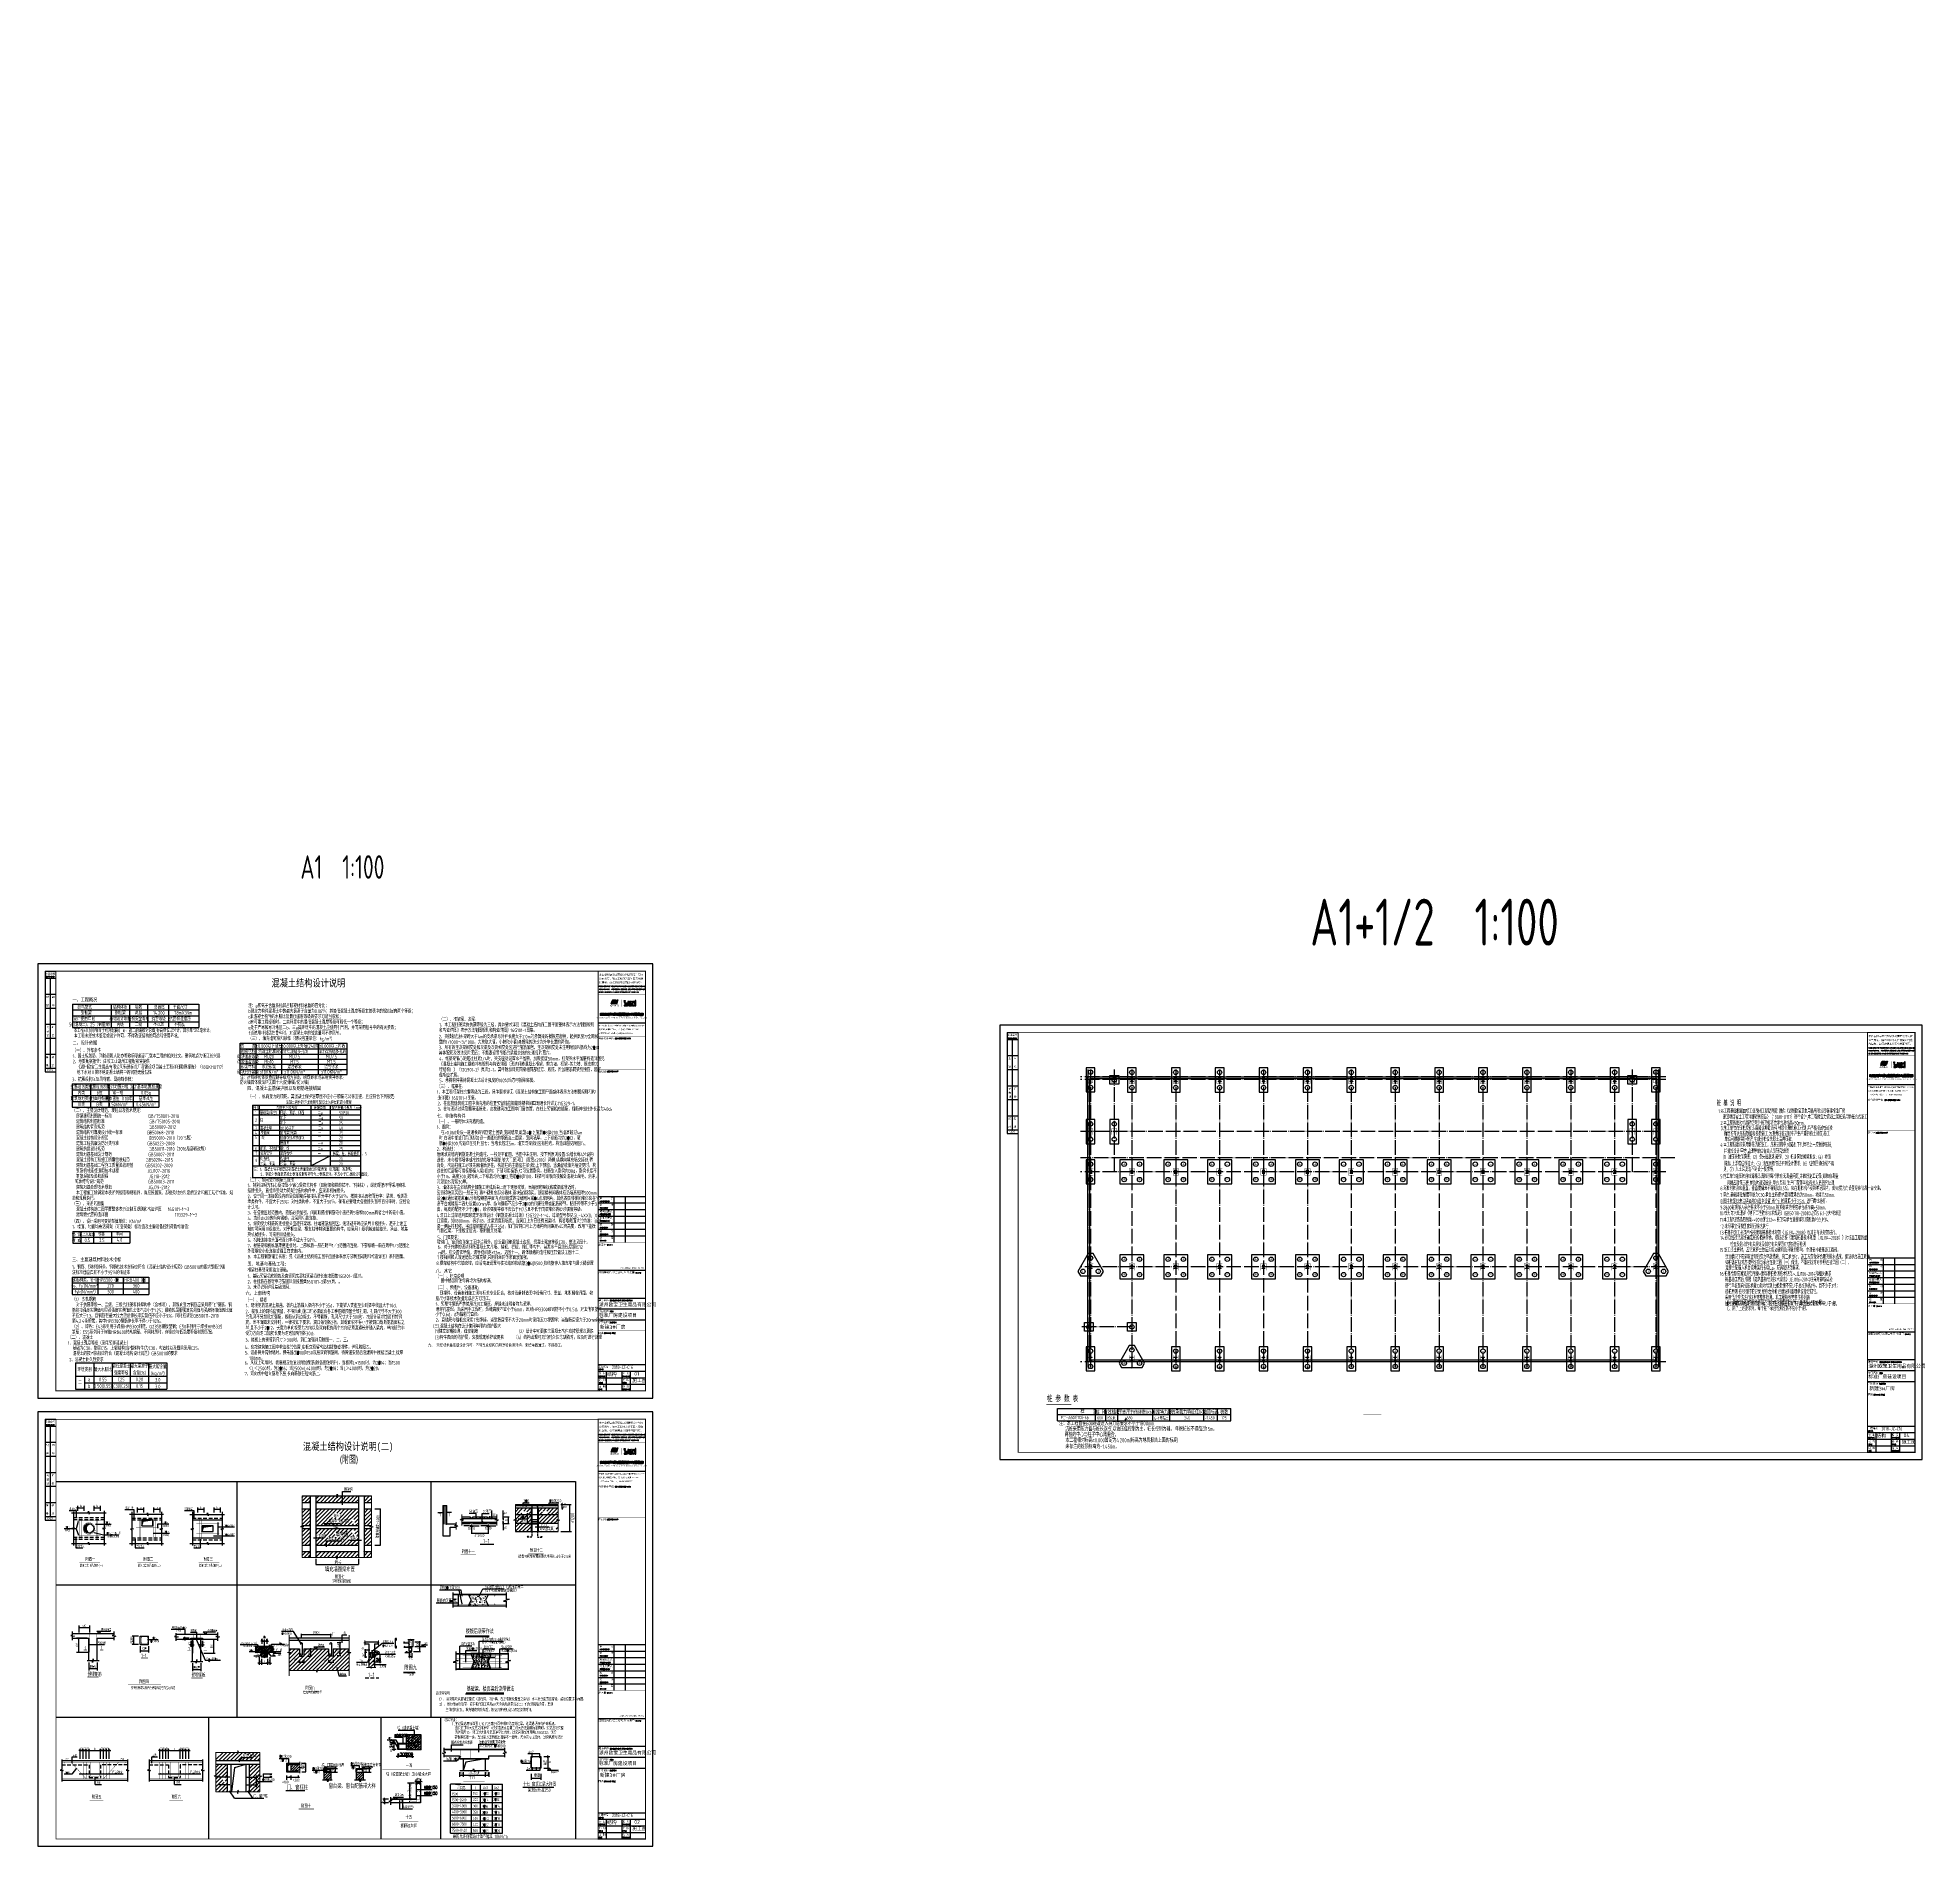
# Model space of a CAD drawing. Extents: x -138012 to 2129925, y -311560 to 0.
# Drawn here: x -60564 to 197067, y -247314 to 0 of the extents above; entities that cross this region are included whole.
import ezdxf
from ezdxf.enums import TextEntityAlignment as Align

# ---------------------------------------------------------------- set-up
doc = ezdxf.new("R2010")
doc.units = 0
doc.header["$LTSCALE"] = 1000
doc.header["$MEASUREMENT"] = 0
for name, pattern in [('CONTINOUS', [0]), ('DASH', [0.35, 0.25, -0.1]), ('DASHED', [0.75, 0.5, -0.25]), ('DASHED2', [0.375, 0.25, -0.125]), ('DOTE', [2.42, 2, -0.2, 0.02, -0.2]), ('HIDDEN2', [0.1875, 0.125, -0.0625])]:
    doc.linetypes.add(name, pattern=pattern)
doc.layers.get('0').update_dxf_attribs({"linetype": 'CONTINUOUS'})
doc.layers.get('Defpoints').update_dxf_attribs({"linetype": 'CONTINUOUS'})
for name, color, linetype in [('1', 4, 'CONTINUOUS'), ('1506', 2, 'CONTINUOUS'), ('1507', 6, 'CONTINUOUS'), ('3', 3, 'CONTINUOUS'), ('AXIS', 3, 'CONTINUOUS'), ('BAR', 1, 'CONTINUOUS'), ('BASE', 7, 'CONTINUOUS'), ('BEAM_DE', 7, 'CONTINUOUS'), ('COLU', 7, 'CONTINUOUS'), ('COLU_DIM', 3, 'CONTINUOUS'), ('COLU_TEXT', 7, 'CONTINUOUS'), ('DIM', 3, 'CONTINUOUS'), ('DIM_SYMB', 3, 'CONTINUOUS'), ('DOTE', 253, 'DOTE'), ('edge', 2, 'CONTINUOUS'), ('edge-1', 2, 'HIDDEN2'), ('FLOOR_DE_REIN', 1, 'CONTINUOUS'), ('G', 3, 'CONTINUOUS'), ('GJ', 4, 'CONTINUOUS'), ('HATCH', 200, 'CONTINUOUS'), ('LZJ', 3, 'CONTINUOUS'), ('PUB_DIM', 3, 'CONTINUOUS'), ('PUB_TEXT', 7, 'CONTINUOUS'), ('PUB_TITLE', 4, 'CONTINUOUS'), ('REIN', 1, 'CONTINUOUS'), ('SM1', 7, 'CONTINUOUS'), ('STAIR', 2, 'CONTINUOUS'), ('STEEL', 6, 'CONTINUOUS'), ('TAB', 7, 'CONTINUOUS'), ('TEXT', 7, 'CONTINUOUS'), ('THICK', 6, 'CONTINUOUS'), ('THIN', 7, 'CONTINUOUS'), ('TXT', 7, 'CONTINUOUS'), ('WALL', 6, 'CONTINUOUS'), ('WALL1', 3, 'DASH'), ('图层1', 53, 'CONTINUOUS'), ('图框', 4, 'CONTINUOUS'), ('家具', 35, 'CONTINUOUS'), ('尺寸标注', 7, 'CONTINUOUS'), ('柱', 2, 'CONTINUOUS'), ('柱_主零件_实线', 2, 'CONTINUOUS'), ('柱构件', 2, 'CONTINUOUS')]:
    doc.layers.add(name, color=color, linetype=linetype)
doc.layers.add('100', color=253, linetype='CONTINUOUS', lineweight=18)
doc.styles.add('-华文细黑', font='simhei.ttf', dxfattribs={"width": 0.8})
doc.styles.add('-黑体', font='simhei.ttf', dxfattribs={"width": 0.8})
doc.styles.add('DIM_FONT', font='SIMPLEX.shx', dxfattribs={"width": 0.8})
doc.styles.add('FF', font='tssdeng.shx', dxfattribs={"width": 0.7, "bigfont": 'tssdchn.shx'})
doc.styles.add('FS', font='tssdeng.shx', dxfattribs={"width": 0.75, "bigfont": 'tssdchn.shx'})
doc.styles.add('HZ', font='txt', dxfattribs={"bigfont": 'hztxt'})
doc.styles.add('hz1', font='SIMPLEX', dxfattribs={"width": 0.8, "bigfont": 'HZTXT'})
doc.styles.add('HZTXT', font='txt.shx', dxfattribs={"width": 0.8, "bigfont": 'hztxt.shx'})
doc.styles.add('iIcon2', font='')
doc.styles.add('MIMI-TKWZ', font='romanc.shx', dxfattribs={"width": 0.75, "oblique": 15, "bigfont": 'bigfont.shx'})
doc.styles.add('STYLE1', font='tssdeng.shx', dxfattribs={"height": 8, "bigfont": 'tssdchn.shx'})
doc.styles.add('tss', font='tssdeng.shx', dxfattribs={"width": 0.75, "bigfont": 'tssdchn.shx'})
doc.styles.add('TSSD', font='Tssdeng.shx', dxfattribs={"width": 0.8, "bigfont": 'tssdchn.shx'})
doc.styles.add('TSSD_Dimension', font='tssdeng.shx', dxfattribs={"width": 0.7, "bigfont": 'hztxt.shx'})
doc.styles.add('TSSD_Label', font='Tssdeng.shx', dxfattribs={"width": 0.7, "bigfont": 'hztxt.shx'})
doc.styles.add('TSSD_Norm', font='Tssdeng.shx', dxfattribs={"bigfont": 'hztxt.shx'})
doc.styles.add('TSSD_Num', font='Tssdeng.shx', dxfattribs={"width": 0.7, "bigfont": 'hztxt.shx'})
doc.styles.add('TSSD_REIN', font='tssdeng.shx', dxfattribs={"width": 0.7, "bigfont": 'tssdchn.shx'})
doc.styles.add('TSZ', font='tssdeng.shx', dxfattribs={"width": 0.8, "bigfont": 'hztxt.shx'})
doc.styles.add('图框艺术体', font='simhei.ttf', dxfattribs={"width": 0.9})
doc.styles.add('黑体', font='simhei.ttf')
doc.styles.get('iIcon2').set_extended_font_data('SimSun')
doc.dimstyles.new('100', dxfattribs={"dimscale": 100, "dimtxt": 4, "dimasz": 1, "dimexe": 2, "dimexo": 3, "dimgap": 0, "dimtad": 0, "dimdec": 0, "dimrnd": 1, "dimzin": 0, "dimdsep": 46, "dimtxsty": 'HZ', "dimblk": 'D1', "dimcen": 0, "dimdle": 150, "dimclrd": 256, "dimclre": 256, "dimclrt": 2, "dimadec": 0, "dimazin": 0, "dimtfac": 1, "dimtdec": 0, "dimtix": 1, "dimtmove": 2, "dimatfit": 3, "dimldrblk": 'D1', "dimfxl": 0, "dimtvp": 0.75, "dimtolj": 1, "dimtzin": 0, "dimarcsym": 0})
doc.dimstyles.new('DIMN', dxfattribs={"dimtxt": 300, "dimasz": 1, "dimexe": 250, "dimexo": 300, "dimgap": 150, "dimtad": 1, "dimdec": 0, "dimzin": 0, "dimdsep": 46, "dimtxsty": 'DIM_FONT', "dimblk": '_DIMX', "dimcen": 0.09, "dimclrt": 7, "dimadec": 0, "dimazin": 0, "dimtfac": 1, "dimtdec": 0, "dimtix": 1, "dimtmove": 2, "dimatfit": 3, "dimldrblk": '_DIMX', "dimfxl": 0, "dimtolj": 1, "dimtzin": 0, "dimarcsym": 0})
doc.dimstyles.new('TSSD_100_100', dxfattribs={"dimtxt": 300, "dimasz": 100, "dimexe": 250, "dimexo": 250, "dimgap": 100, "dimtad": 1, "dimdec": 0, "dimzin": 0, "dimdsep": 46, "dimtxsty": 'TSSD_Dimension', "dimblk": '_TSDBK', "dimcen": 0, "dimclrt": 7, "dimadec": 0, "dimazin": 0, "dimtfac": 1, "dimtdec": 0, "dimtix": 1, "dimtmove": 2, "dimatfit": 3, "dimldrblk": '_TSDBK', "dimfxl": 0, "dimtolj": 1, "dimtzin": 0, "dimarcsym": 0})
doc.dimstyles.new('TSSD_30_100', dxfattribs={"dimtxt": 300, "dimasz": 100, "dimexe": 250, "dimexo": 250, "dimgap": 100, "dimtad": 1, "dimdec": 0, "dimlfac": 0.3, "dimzin": 0, "dimdsep": 46, "dimtxsty": 'TSSD_Dimension', "dimblk": '_TSDBK', "dimcen": 0, "dimclrt": 7, "dimadec": 0, "dimazin": 0, "dimtfac": 1, "dimtdec": 0, "dimtix": 1, "dimtmove": 2, "dimatfit": 3, "dimldrblk": '_TSDBK', "dimfxl": 0, "dimtolj": 1, "dimtzin": 0, "dimarcsym": 0})
doc.dimstyles.new('TSSD_80_100', dxfattribs={"dimtxt": 300, "dimasz": 100, "dimexe": 100, "dimexo": 250, "dimgap": 100, "dimtad": 1, "dimdec": 0, "dimlfac": 0.8, "dimzin": 0, "dimdsep": 46, "dimtxsty": 'TSSD_Dimension', "dimblk": 'ARCHTICK', "dimcen": 0, "dimdle": 100, "dimclrt": 7, "dimadec": 0, "dimazin": 0, "dimtfac": 1, "dimtdec": 0, "dimtix": 1, "dimtmove": 2, "dimatfit": 3, "dimfxl": 0, "dimtolj": 1, "dimtzin": 0, "dimarcsym": 0})
pattern_1 = [(45, (-110557.02, -247570.4), (-117.3882, 117.3882), [])]
pattern_2 = [(45, (-110557.023, -247570.4), (-6.7378437, 20.2135312), [0, -19.0575])]

# ---------------------------------------------------------------- blocks, each defined once
blk = doc.blocks.new('*X77')
at = {"color": 0}
for p, q in [((202958, 428010), (203025, 428035)), ((202961, 428004), (203004, 427975)), ((203005, 427974), (203025, 428035)), ((203081, 428059), (203081, 428059)), ((203200, 428264), (203200, 428264)), ((203305, 427558), (203305, 427558)), ((203305, 426824), (203305, 426824)), ((203308, 426880), (203378, 426907)), ((203308, 426880), (203358, 426847)), ((203329, 427489), (203329, 427489)), ((203341, 427822), (203341, 427822)), ((203353, 428155), (203353, 428155)), ((203358, 426847), (203379, 426907)), ((203376, 427719), (203424, 427776)), ((203376, 427719), (203436, 427714)), ((203408, 426852), (203408, 426852)), ((203420, 427526), (203420, 427526)), ((203436, 427713), (203424, 427776)), ((203515, 426967), (203563, 427024)), ((203515, 426967), (203574, 426961)), ((203540, 427387), (203540, 427387)), ((203552, 427606), (203622, 427632)), ((203552, 427606), (203601, 427572)), ((203555, 427591), (203555, 427591)), ((203575, 426961), (203563, 427024)), ((203568, 427953), (203568, 427953)), ((203581, 427984), (203581, 427984)), ((203602, 427572), (203622, 427632)), ((203615, 428037), (203615, 428037)), ((203631, 427391), (203631, 427391)), ((203671, 427247), (203671, 427247)), ((203755, 426995), (203755, 426995)), ((203779, 427167), (203779, 427167)), ((203818, 427986), (203818, 427986)), ((203818, 426894), (203818, 426894)), ((203830, 427227), (203830, 427227)), ((203840, 428300), (203845, 428297)), ((203842, 427560), (203842, 427560)), ((203845, 428297), (203846, 428300)), ((203855, 427893), (203855, 427893)), ((203867, 428226), (203867, 428226)), ((203915, 427396), (203993, 427477)), ((203915, 427396), (204004, 427382)), ((203934, 427641), (203934, 427641)), ((203954, 427503), (203954, 427503)), ((204004, 427382), (203993, 427477)), ((204039, 426935), (204039, 426935)), ((204093, 427656), (204141, 427714)), ((204093, 427656), (204153, 427651)), ((204123, 427487), (204123, 427487)), ((204153, 427651), (204142, 427713)), ((204149, 428014), (204149, 428014)), ((204149, 427203), (204219, 427230)), ((204149, 427203), (204198, 427169)), ((204161, 426817), (204161, 426817)), ((204164, 428084), (204164, 428084)), ((204165, 427369), (204165, 427369)), ((204197, 428035), (204197, 428035)), ((204199, 427169), (204219, 427230)), ((204232, 426904), (204280, 426961)), ((204232, 426904), (204292, 426899)), ((204292, 426898), (204280, 426961)), ((204289, 426972), (204289, 426972)), ((204290, 426968), (204290, 426968)), ((204303, 427330), (204303, 427330)), ((204323, 426958), (204323, 426958)), ((204335, 427291), (204335, 427291)), ((204347, 427624), (204347, 427624)), ((204360, 427957), (204360, 427957)), ((204363, 427267), (204363, 427267)), ((204372, 428290), (204372, 428290)), ((204392, 427928), (204462, 427955)), ((204392, 427928), (204442, 427895)), ((204442, 427894), (204462, 427955)), ((204488, 427481), (204488, 427481)), ((204553, 427363), (204553, 427363)), ((204566, 427724), (204566, 427724)), ((204669, 427018), (204669, 427018)), ((204683, 427992), (204683, 427992)), ((204699, 427346), (204699, 427346)), ((204706, 427587), (204706, 427587)), ((204745, 426917), (204745, 426917)), ((204745, 426800), (204815, 426827)), ((204745, 426800), (204795, 426767)), ((204748, 428184), (204748, 428184)), ((204796, 426767), (204816, 426827)), ((204810, 427593), (204858, 427651)), ((204810, 427593), (204870, 427588)), ((204816, 427757), (204816, 427757)), ((204823, 426950), (204823, 426950)), ((204829, 428119), (204829, 428119)), ((204843, 427033), (204843, 427033)), ((204855, 427366), (204855, 427366)), ((204870, 427588), (204859, 427651)), ((204867, 427699), (204867, 427699)), ((204879, 428032), (204879, 428032)), ((204932, 427413), (204932, 427413)), ((204946, 427367), (204946, 427367)), ((204949, 426841), (204997, 426899)), ((204949, 426841), (205009, 426836)), ((204982, 427230), (205060, 427311)), ((204982, 427230), (205071, 427217)), ((204989, 427525), (205059, 427552)), ((204989, 427525), (205038, 427492)), ((205009, 426836), (204998, 426898)), ((205022, 427458), (205022, 427458)), ((205039, 427492), (205059, 427552)), ((205071, 427216), (205060, 427311)), ((205079, 428152), (205079, 428152)), ((205195, 427807), (205195, 427807)), ((205217, 427969), (205217, 427969)), ((205232, 428251), (205302, 428277)), ((205232, 428251), (205282, 428217)), ((205233, 427324), (205233, 427324)), ((205282, 428217), (205302, 428277)), ((205289, 427687), (205289, 427687)), ((205300, 427101), (205300, 427101)), ((205328, 427018), (205328, 427018)), ((205331, 428284), (205331, 428284)), ((205356, 427103), (205356, 427103)), ((205357, 426927), (205357, 426927)), ((205368, 427436), (205368, 427436)), ((205380, 427769), (205380, 427769)), ((205389, 428283), (205403, 428300)), ((205389, 428283), (205449, 428278)), ((205392, 428102), (205392, 428102)), ((205449, 428277), (205445, 428300)), ((205458, 428201), (205458, 428201)), ((205528, 427531), (205576, 427588)), ((205528, 427531), (205587, 427525)), ((205529, 427468), (205529, 427468)), ((205550, 427134), (205550, 427134)), ((205556, 427435), (205556, 427435)), ((205563, 427496), (205563, 427496)), ((205588, 427525), (205576, 427588)), ((205586, 427123), (205656, 427150)), ((205586, 427123), (205635, 427089)), ((205636, 427089), (205656, 427150)), ((205666, 426778), (205715, 426836)), ((205666, 426790), (205666, 426790)), ((205726, 426773), (205715, 426836)), ((205750, 427946), (205750, 427946)), ((205813, 427529), (205813, 427529)), ((205826, 427890), (205826, 427890)), ((205829, 427848), (205899, 427875)), ((205829, 427848), (205879, 427814)), ((205849, 426834), (205849, 426834)), ((205873, 427787), (205873, 427787)), ((205879, 427814), (205899, 427875)), ((205885, 427833), (205885, 427833)), ((205898, 428166), (205898, 428166)), ((205917, 428204), (205995, 428286)), ((205917, 428204), (206006, 428191)), ((206006, 428190), (205995, 428285)), ((206089, 428285), (206089, 428285)), ((206106, 428220), (206154, 428277)), ((206106, 428220), (206164, 428215)), ((206166, 428217), (206155, 428277)), ((202936, 426277), (202984, 426335)), ((202936, 426277), (202996, 426272)), ((202980, 426422), (203058, 426503)), ((202980, 426422), (203069, 426408)), ((202996, 426272), (202985, 426334)), ((203027, 426506), (203027, 426506)), ((203070, 426408), (203058, 426503)), ((203065, 426155), (203135, 426182)), ((203065, 426155), (203077, 426147)), ((203124, 426147), (203135, 426182)), ((203145, 426458), (203145, 426458)), ((203238, 426372), (203238, 426372)), ((203280, 426158), (203280, 426158)), ((203292, 426491), (203292, 426491)), ((203561, 426484), (203561, 426484)), ((203578, 426717), (203578, 426717)), ((203653, 426214), (203701, 426272)), ((203653, 426214), (203713, 426209)), ((203713, 426209), (203702, 426272)), ((203764, 426180), (203764, 426180)), ((203771, 426349), (203771, 426349)), ((203776, 426541), (203776, 426541)), ((203794, 426228), (203794, 426228)), ((203806, 426561), (203806, 426561)), ((203905, 426478), (203975, 426505)), ((203905, 426478), (203955, 426444)), ((203955, 426444), (203976, 426504)), ((204027, 426574), (204027, 426574)), ((204047, 426256), (204125, 426337)), ((204047, 426256), (204136, 426242)), ((204094, 426461), (204094, 426461)), ((204120, 426221), (204120, 426221)), ((204137, 426242), (204126, 426337)), ((204142, 426229), (204142, 426229)), ((204299, 426292), (204299, 426292)), ((204305, 426327), (204305, 426327)), ((204311, 426625), (204311, 426625)), ((204371, 426152), (204419, 426209)), ((204371, 426152), (204423, 426147)), ((204405, 426624), (204405, 426624)), ((204430, 426147), (204419, 426209)), ((204628, 426439), (204628, 426439)), ((204703, 426321), (204703, 426321)), ((204774, 426313), (204774, 426313)), ((204818, 426367), (204818, 426367)), ((204830, 426700), (204830, 426700)), ((204839, 426304), (204839, 426304)), ((205024, 426345), (205024, 426345)), ((205037, 426707), (205037, 426707)), ((205162, 426416), (205162, 426416)), ((205169, 426147), (205193, 426172)), ((205196, 426147), (205193, 426172)), ((205286, 426421), (205286, 426421)), ((205287, 426740), (205287, 426740)), ((205332, 426438), (205332, 426438)), ((205342, 426398), (205412, 426425)), ((205342, 426398), (205392, 426364)), ((205344, 426770), (205344, 426770)), ((205373, 426282), (205373, 426282)), ((205392, 426364), (205413, 426424)), ((205403, 426395), (205403, 426395)), ((205526, 426201), (205526, 426201)), ((205666, 426778), (205726, 426773)), ((205696, 426394), (205696, 426394)), ((205825, 426169), (205825, 426169)), ((205837, 426502), (205837, 426502)), ((205870, 426521), (205870, 426521)), ((205907, 426259), (205907, 426259)), ((206035, 426478), (206035, 426478)), ((206109, 426301), (206109, 426301))]:
    blk.add_line(p, q, dxfattribs=at)
blk = doc.blocks.new('123')
at = {"layer": 'BAR', "const_width": 75.3}
for points in [[(354735, 400810), (344885, 400810)], [(354735, 399058), (344885, 399058)], [(346493, 400799), (346649, 400606)], [(346493, 399067), (346649, 399259)], [(352648, 400799), (352493, 400606)], [(352648, 399067), (352493, 399259)]]:
    blk.add_lwpolyline(points, dxfattribs=at)
at = {"layer": 'DIM'}
for p, q in [((344880, 401009), (354739, 401009)), ((347682, 401014), (348215, 399919)), ((348215, 399919), (347682, 398852)), ((347684, 401009), (351421, 401009)), ((351424, 401014), (350891, 399919)), ((350891, 399919), (351424, 398852)), ((344880, 398856), (354739, 398856)), ((347684, 398856), (351422, 398856)), ((347110, 393179), (351577, 393179))]:
    blk.add_line(p, q, dxfattribs=at)
for points in [[(344896, 401281), (344896, 400099), (345438, 400099), (344353, 399738), (344896, 399738), (344896, 398556)], [(354718, 401281), (354718, 400099), (355260, 400099), (354175, 399738), (354718, 399738), (354718, 398556)]]:
    blk.add_lwpolyline(points, dxfattribs=at)
for points, const_width in [([(345936, 400944), (345732, 400713)], 50), ([(345936, 399179), (345732, 398949)], 50), ([(347110, 393329), (351577, 393329)], 151)]:
    blk.add_lwpolyline(points, dxfattribs=dict(at, const_width=const_width))
at = {"layer": 'TEXT'}
for p, q in [((345828, 399372), (341830, 399372)), ((346380, 401710), (342439, 401710)), ((345828, 400965), (345828, 398904)), ((346592, 399202), (346023, 401710)), ((346592, 400635), (346380, 401710)), ((349675, 400529), (350389, 401957)), ((350389, 401957), (354335, 401957))]:
    blk.add_line(p, q, dxfattribs=at)
at = {"layer": 'DIM'}
blk.add_blockref('*X77', (145022, -27291), dxfattribs=at)
at = {"layer": 'PUB_TEXT', "style": 'TSSD_REIN', "width": 0.7}
blk.add_text('楼板后浇带作法', height=800, dxfattribs=at).set_placement((347289, 393757))
at = {"layer": 'TEXT', "style": 'TSSD_REIN', "width": 0.7}
for s, p in [('附加%%13212@200', (342552, 401857)), ('后浇带内掺SY-G膨胀混凝土', (350852, 402083)), ('原板内钢筋不断', (341911, 399489)), ('(SY-G掺量由试验确定）', (350827, 401385))]:
    blk.add_text(s, height=600, dxfattribs=at).set_placement(p)
blk = doc.blocks.new('89934')
h = blk.add_hatch()
h.set_pattern_fill('AR-CONC', color=256, scale=150, style=0)
h.set_pattern_definition([(50, (-889952.85, 84558.7), (1075.8903, -94.1282), [112.5, -1237.5]), (355, (-889952.8, 84558.7), (-208.127, 1128.2882), [90, -990]), (100.4514, (-889863.2, 84550.8), (867.7641, 1034.1593), [95.6103, -1051.7132]), (46.1842, (-889952.8, 84858.7), (1600.8616, -248.2785), [168.75, -1856.25]), (96.6356, (-889819.4, 84838), (1401.994, 1461.1768), [143.4154, -1577.5695]), (351.1842, (-889952.8, 84858.7), (1401.993, 1461.178), [135, -1485]), (21, (-889802.85, 84783.7), (895.3606, -603.9283), [112.5, -1237.5]), (326, (-889802.8, 84783.7), (364.973, 1087.7251), [90, -990]), (71.4514, (-889728.2, 84733.3), (1260.334, 483.7957), [95.6103, -1051.7132]), (37.5, (-889952.85, 84558.67), (18.23978, 499.34078), [0, -978, 0, -1005, 0, -993.75]), (7.5, (-889952.85, 84558.67), (394.6043, 591.61757), [0, -573, 0, -955.5, 0, -378.75]), (327.5, (-890287.35, 84558.67), (800.73365, -33.8323), [0, -375, 0, -1170, 0, -1552.5]), (317.5, (-890437.35, 84558.7), (874.77925, 150.1575), [0, -487.5, 0, -777, 0, -1102.5])])
h.paths.add_polyline_path([(-16226, -154588), (-21869, -154588), (-21047, -156766), (-21731, -158893), (-16365, -158893), (-17048, -156766)])
blk.add_lwpolyline([(-16226, -154588), (-21869, -154588), (-21047, -156766), (-21731, -158893), (-16365, -158893), (-17048, -156766)], close=True)
at = {"layer": 'BAR', "const_width": 96.4}
for points in [[(-11551, -154825), (-26006, -154825)], [(-11551, -156038), (-26006, -156038)], [(-13239, -155098), (-24121, -155098)], [(-18984, -154807), (-18984, -158694)], [(-15131, -154807), (-15131, -158694)], [(-11551, -157379), (-26006, -157379)], [(-13239, -156721), (-24121, -156721)], [(-13239, -158456), (-24121, -158456)]]:
    blk.add_lwpolyline(points, dxfattribs=at)
at = {"layer": 'DIM'}
for p, q in [((-26011, -154588), (-11534, -154588)), ((-24897, -158923), (-24897, -152536)), ((-21869, -154588), (-21047, -156766)), ((-21869, -154588), (-16226, -154588)), ((-19254, -155584), (-15131, -155584)), ((-16226, -154588), (-17048, -156766)), ((-26011, -158893), (-11534, -158893)), ((-24766, -158528), (-25033, -158841)), ((-21047, -156766), (-21731, -158893)), ((-16365, -158893), (-21731, -158893)), ((-17048, -156766), (-16365, -158893)), ((-13702, -158303), (-13969, -158616)), ((-23285, -165698), (-12700, -165698))]:
    blk.add_line(p, q, dxfattribs=at)
for points in [[(-26011, -154026), (-26011, -156485), (-25317, -156485), (-26706, -156948), (-26011, -156948), (-26011, -159178)], [(-11534, -154413), (-11534, -156485), (-10840, -156485), (-12228, -156948), (-11534, -156948), (-11534, -159146)]]:
    blk.add_lwpolyline(points, dxfattribs=at)
for points, const_width in [([(-24776, -154672), (-25043, -154985)], 75), ([(-24766, -155885), (-25033, -156197)], 75), ([(-18854, -155431), (-19121, -155744)], 75), ([(-15000, -155431), (-15267, -155744)], 75), ([(-13702, -154945), (-13969, -155258)], 75), ([(-11551, -158681), (-26006, -158681)], 96.4), ([(-24766, -157226), (-25033, -157539)], 75), ([(-23087, -156568), (-23354, -156880)], 75), ([(-23174, -165459), (-12694, -165459)], 193)]:
    blk.add_lwpolyline(points, dxfattribs=dict(at, const_width=const_width))
at = {"layer": 'TEXT'}
for p, q in [((-21560, -152536), (-24897, -152536)), ((-23218, -153726), (-20210, -153726)), ((-23218, -156971), (-23218, -153726)), ((-19581, -151182), (-12994, -151182)), ((-19581, -155662), (-19581, -151182)), ((-19574, -152195), (-19581, -152195)), ((-18408, -155584), (-18397, -153324)), ((-18397, -153324), (-15184, -153324)), ((-13832, -153316), (-10179, -153316)), ((-13832, -158558), (-13832, -153316))]:
    blk.add_line(p, q, dxfattribs=at)
at = {"layer": 'PUB_TEXT', "style": 'TSSD_REIN', "width": 0.7}
blk.add_text('基础梁、楼面梁后浇带做法', height=1200, dxfattribs=at).set_placement((-22938, -165004))
at = {"layer": 'TEXT', "style": 'TSSD_REIN', "width": 0.7}
for s, p in [('后浇带内掺SY-G膨胀混凝土', (-18769, -151009)), ('梁内钢筋不断', (-24491, -152314)), ('附加2%%13216@200', (-23175, -153602)), ('(SY-G掺量由试验确定）', (-18790, -151900)), ('箍筋间距', (-18256, -153169)), ('加密至100', (-18213, -154189)), ('梁面梁底各', (-13501, -153192)), ('附加2%%13216@200', (-13501, -154179))]:
    blk.add_text(s, height=675, dxfattribs=at).set_placement(p)
blk = doc.blocks.new('_ArchTick')
at = {"color": 0, "linetype": 'ByBlock', "const_width": 0.4}
blk.add_lwpolyline([(-0.5, -0.5), (0.5, 0.5)], dxfattribs=at)
blk = doc.blocks.new('*D405')
at = {"color": 0, "lineweight": -2}
for p, q in [((-1290010, 112438), (-1289057, 112438)), ((-1289806, 113115), (-1289057, 113115)), ((-1289157, 112338), (-1289157, 113215))]:
    blk.add_line(p, q, dxfattribs=at)
at = {"layer": 'Defpoints', "color": 0}
for p in [(-1290260, 112438), (-1290056, 113115), (-1289157, 113115)]:
    blk.add_point(p, dxfattribs=at)
at = {"color": 0, "lineweight": -2, "xscale": 100, "yscale": 100, "zscale": 100}
for p, rotation in [((-1289157, 113115), 90), ((-1289157, 112438), 270)]:
    blk.add_blockref('_ArchTick', p, dxfattribs=dict(at, rotation=rotation))
at = {"color": 7, "insert": (-1289432, 112777), "char_height": 350, "attachment_point": 5, "rotation": 90, "style": 'TSSD_Dimension'}
blk.add_mtext('\\A1;h', dxfattribs=at)
blk = doc.blocks.new('_TSDBK')
blk.add_line((-1, 0), (0, 0))
at = {"const_width": 0.5}
blk.add_lwpolyline([(-0.7, -0.7), (0.7, 0.7)], dxfattribs=at)
blk = doc.blocks.new('*D406')
at = {"color": 0, "lineweight": -2}
for p, q in [((-1290698, 111722), (-1290160, 111722)), ((-1290598, 112188), (-1290598, 111622)), ((-1290260, 112188), (-1290260, 111622))]:
    blk.add_line(p, q, dxfattribs=at)
at = {"layer": 'Defpoints', "color": 0}
for p in [(-1290598, 112438), (-1290260, 112438), (-1290260, 111722)]:
    blk.add_point(p, dxfattribs=at)
at = {"color": 0, "lineweight": -2, "xscale": 100, "yscale": 100, "zscale": 100, "rotation": 180}
blk.add_blockref('_ArchTick', (-1290598, 111722), dxfattribs=at)
at = {"color": 0, "lineweight": -2, "xscale": 100, "yscale": 100, "zscale": 100}
blk.add_blockref('_ArchTick', (-1290260, 111722), dxfattribs=at)
at = {"color": 7, "insert": (-1290429, 111997), "char_height": 350, "attachment_point": 5, "style": 'TSSD_Dimension'}
blk.add_mtext('\\A1;b', dxfattribs=at)
blk = doc.blocks.new('*D407')
at = {"color": 0, "lineweight": -2}
for p, q in [((-1289806, 113725), (-1289057, 113725)), ((-1289157, 113725), (-1289157, 113825)), ((-1289157, 113115), (-1289157, 113725)), ((-1289806, 113115), (-1289057, 113115)), ((-1289157, 113115), (-1289157, 113015))]:
    blk.add_line(p, q, dxfattribs=at)
at = {"layer": 'Defpoints', "color": 0}
for p in [(-1290056, 113725), (-1289157, 113725), (-1290056, 113115)]:
    blk.add_point(p, dxfattribs=at)
at = {"color": 0, "lineweight": -2, "xscale": 100, "yscale": 100, "zscale": 100}
for p, rotation in [((-1289157, 113725), 270), ((-1289157, 113115), 90)]:
    blk.add_blockref('_ArchTick', p, dxfattribs=dict(at, rotation=rotation))
at = {"color": 7, "insert": (-1289432, 113420), "char_height": 350, "attachment_point": 5, "rotation": 90, "style": 'TSSD_Dimension'}
blk.add_mtext('\\A1;300', dxfattribs=at)
blk = doc.blocks.new('*D409')
at = {"layer": 'Defpoints', "color": 0, "ltscale": 0.3}
for p in [(-29543, -219284), (-29543, -219891), (-29204, -219891)]:
    blk.add_point(p, dxfattribs=at)
at = {"layer": 'DIM', "color": 0, "lineweight": -2, "ltscale": 0.3}
for p, q in [((-29643, -219284), (-29743, -219284)), ((-29543, -219641), (-29543, -219034)), ((-29204, -219284), (-29543, -219284)), ((-29204, -219641), (-29204, -219034)), ((-29104, -219284), (-29004, -219284))]:
    blk.add_line(p, q, dxfattribs=at)
at = {"layer": 'DIM', "color": 0, "lineweight": -2, "ltscale": 0.3, "xscale": 100, "yscale": 100, "zscale": 100}
blk.add_blockref('_TSDBK', (-29543, -219284), dxfattribs=at)
at = {"layer": 'DIM', "color": 0, "lineweight": -2, "ltscale": 0.3, "xscale": 100, "yscale": 100, "zscale": 100, "rotation": 180}
blk.add_blockref('_TSDBK', (-29204, -219284), dxfattribs=at)
at = {"layer": 'DIM', "color": 7, "ltscale": 0.3, "insert": (-29207, -219034), "char_height": 300, "attachment_point": 5, "style": 'tss'}
blk.add_mtext('\\A1;b1', dxfattribs=at)
blk = doc.blocks.new('*D410')
at = {"layer": 'Defpoints', "color": 0, "ltscale": 0.3}
for p in [(-29882, -219891), (-29543, -219284), (-29543, -219891)]:
    blk.add_point(p, dxfattribs=at)
at = {"layer": 'DIM', "color": 0, "lineweight": -2, "ltscale": 0.3}
for p, q in [((-29982, -219284), (-30082, -219284)), ((-29882, -219641), (-29882, -219034)), ((-29882, -219284), (-29543, -219284)), ((-29543, -219641), (-29543, -219034)), ((-29443, -219284), (-29343, -219284))]:
    blk.add_line(p, q, dxfattribs=at)
at = {"layer": 'DIM', "color": 0, "lineweight": -2, "ltscale": 0.3, "xscale": 100, "yscale": 100, "zscale": 100}
blk.add_blockref('_TSDBK', (-29882, -219284), dxfattribs=at)
at = {"layer": 'DIM', "color": 0, "lineweight": -2, "ltscale": 0.3, "xscale": 100, "yscale": 100, "zscale": 100, "rotation": 180}
blk.add_blockref('_TSDBK', (-29543, -219284), dxfattribs=at)
at = {"layer": 'DIM', "color": 7, "ltscale": 0.3, "insert": (-29903, -219034), "char_height": 300, "attachment_point": 5, "style": 'tss'}
blk.add_mtext('\\A1;b1', dxfattribs=at)
blk = doc.blocks.new('*D411')
at = {"layer": 'Defpoints', "color": 0, "ltscale": 0.3}
for p in [(-30268, -221145), (-29950, -221411), (-29950, -222269)]:
    blk.add_point(p, dxfattribs=at)
at = {"layer": 'DIM', "color": 0, "lineweight": -2, "ltscale": 0.3}
for p, q in [((-30268, -221395), (-30268, -222519)), ((-30368, -222269), (-30468, -222269)), ((-30268, -222269), (-29950, -222269)), ((-29950, -221661), (-29950, -222519)), ((-29850, -222269), (-29750, -222269))]:
    blk.add_line(p, q, dxfattribs=at)
at = {"layer": 'DIM', "color": 0, "lineweight": -2, "ltscale": 0.3, "xscale": 100, "yscale": 100, "zscale": 100}
blk.add_blockref('_TSDBK', (-30268, -222269), dxfattribs=at)
at = {"layer": 'DIM', "color": 0, "lineweight": -2, "ltscale": 0.3, "xscale": 100, "yscale": 100, "zscale": 100, "rotation": 180}
blk.add_blockref('_TSDBK', (-29950, -222269), dxfattribs=at)
at = {"layer": 'DIM', "color": 7, "ltscale": 0.3, "insert": (-30109, -222019), "char_height": 300, "attachment_point": 5, "style": 'tss'}
blk.add_mtext('\\A1;50', dxfattribs=at)
blk = doc.blocks.new('*D412')
at = {"layer": 'Defpoints', "color": 0, "ltscale": 0.3}
for p in [(-29950, -221411), (-29136, -221411), (-29136, -222269)]:
    blk.add_point(p, dxfattribs=at)
at = {"layer": 'DIM', "color": 0, "lineweight": -2, "ltscale": 0.3}
for p, q in [((-29950, -221661), (-29950, -222519)), ((-29850, -222269), (-29236, -222269)), ((-29136, -221661), (-29136, -222519))]:
    blk.add_line(p, q, dxfattribs=at)
at = {"layer": 'DIM', "color": 0, "lineweight": -2, "ltscale": 0.3, "xscale": 100, "yscale": 100, "zscale": 100, "rotation": 180}
blk.add_blockref('_TSDBK', (-29950, -222269), dxfattribs=at)
at = {"layer": 'DIM', "color": 0, "lineweight": -2, "ltscale": 0.3, "xscale": 100, "yscale": 100, "zscale": 100}
blk.add_blockref('_TSDBK', (-29136, -222269), dxfattribs=at)
at = {"layer": 'DIM', "color": 7, "ltscale": 0.3, "insert": (-29543, -222019), "char_height": 300, "attachment_point": 5, "style": 'tss'}
blk.add_mtext('\\A1;b', dxfattribs=at)
blk = doc.blocks.new('*D413')
at = {"layer": 'Defpoints', "color": 0, "ltscale": 0.3}
for p in [(-29136, -221411), (-28818, -221197), (-29136, -222269)]:
    blk.add_point(p, dxfattribs=at)
at = {"layer": 'DIM', "color": 0, "lineweight": -2, "ltscale": 0.3}
for p, q in [((-28818, -221447), (-28818, -222519)), ((-29236, -222269), (-29336, -222269)), ((-29136, -221661), (-29136, -222519)), ((-28818, -222269), (-29136, -222269)), ((-28718, -222269), (-28618, -222269))]:
    blk.add_line(p, q, dxfattribs=at)
at = {"layer": 'DIM', "color": 0, "lineweight": -2, "ltscale": 0.3, "xscale": 100, "yscale": 100, "zscale": 100}
blk.add_blockref('_TSDBK', (-29136, -222269), dxfattribs=at)
at = {"layer": 'DIM', "color": 0, "lineweight": -2, "ltscale": 0.3, "xscale": 100, "yscale": 100, "zscale": 100, "rotation": 180}
blk.add_blockref('_TSDBK', (-28818, -222269), dxfattribs=at)
at = {"layer": 'DIM', "color": 7, "ltscale": 0.3, "insert": (-28977, -222019), "char_height": 300, "attachment_point": 5, "style": 'tss'}
blk.add_mtext('\\A1;50', dxfattribs=at)
blk = doc.blocks.new('*D414')
at = {"layer": 'Defpoints', "color": 0, "ltscale": 0.3}
for p in [(-55091, -201696), (-54233, -201014), (-54233, -201696)]:
    blk.add_point(p, dxfattribs=at)
at = {"layer": 'DIM', "color": 0, "lineweight": -2, "ltscale": 0.3}
for p, q in [((-55091, -201446), (-55091, -200764)), ((-54233, -201446), (-54233, -200764)), ((-54991, -201014), (-54333, -201014))]:
    blk.add_line(p, q, dxfattribs=at)
at = {"layer": 'DIM', "color": 0, "lineweight": -2, "ltscale": 0.3, "xscale": 100, "yscale": 100, "zscale": 100, "rotation": 180}
blk.add_blockref('_TSDBK', (-55091, -201014), dxfattribs=at)
at = {"layer": 'DIM', "color": 0, "lineweight": -2, "ltscale": 0.3, "xscale": 100, "yscale": 100, "zscale": 100}
blk.add_blockref('_TSDBK', (-54233, -201014), dxfattribs=at)
at = {"layer": 'DIM', "color": 7, "ltscale": 0.3, "insert": (-54662, -200764), "char_height": 300, "attachment_point": 5, "style": 'TSSD_Dimension'}
blk.add_mtext('\\A1;la', dxfattribs=at)
blk = doc.blocks.new('*D415')
at = {"layer": 'Defpoints', "color": 0, "ltscale": 0.3}
for p in [(-52854, -201696), (-51997, -201014), (-51997, -201696)]:
    blk.add_point(p, dxfattribs=at)
at = {"layer": 'DIM', "color": 0, "lineweight": -2, "ltscale": 0.3}
for p, q in [((-52854, -201446), (-52854, -200764)), ((-51997, -201446), (-51997, -200764)), ((-52754, -201014), (-52097, -201014))]:
    blk.add_line(p, q, dxfattribs=at)
at = {"layer": 'DIM', "color": 0, "lineweight": -2, "ltscale": 0.3, "xscale": 100, "yscale": 100, "zscale": 100, "rotation": 180}
blk.add_blockref('_TSDBK', (-52854, -201014), dxfattribs=at)
at = {"layer": 'DIM', "color": 0, "lineweight": -2, "ltscale": 0.3, "xscale": 100, "yscale": 100, "zscale": 100}
blk.add_blockref('_TSDBK', (-51997, -201014), dxfattribs=at)
at = {"layer": 'DIM', "color": 7, "ltscale": 0.3, "insert": (-52425, -200764), "char_height": 300, "attachment_point": 5, "style": 'TSSD_Dimension'}
blk.add_mtext('\\A1;la', dxfattribs=at)
blk = doc.blocks.new('*D416')
at = {"layer": 'Defpoints', "color": 0, "ltscale": 0.3}
for p in [(-44682, -201906), (-43824, -201224), (-43824, -201906)]:
    blk.add_point(p, dxfattribs=at)
at = {"layer": 'DIM', "color": 0, "lineweight": -2, "ltscale": 0.3}
for p, q in [((-44682, -201656), (-44682, -200974)), ((-44582, -201224), (-43924, -201224)), ((-43824, -201656), (-43824, -200974))]:
    blk.add_line(p, q, dxfattribs=at)
at = {"layer": 'DIM', "color": 0, "lineweight": -2, "ltscale": 0.3, "xscale": 100, "yscale": 100, "zscale": 100, "rotation": 180}
blk.add_blockref('_TSDBK', (-44682, -201224), dxfattribs=at)
at = {"layer": 'DIM', "color": 0, "lineweight": -2, "ltscale": 0.3, "xscale": 100, "yscale": 100, "zscale": 100}
blk.add_blockref('_TSDBK', (-43824, -201224), dxfattribs=at)
at = {"layer": 'DIM', "color": 7, "ltscale": 0.3, "insert": (-44253, -200974), "char_height": 300, "attachment_point": 5, "style": 'TSSD_Dimension'}
blk.add_mtext('\\A1;la', dxfattribs=at)
blk = doc.blocks.new('*D417')
at = {"layer": 'Defpoints', "color": 0, "ltscale": 0.3}
for p in [(-46918, -201906), (-46061, -201224), (-46061, -201906)]:
    blk.add_point(p, dxfattribs=at)
at = {"layer": 'DIM', "color": 0, "lineweight": -2, "ltscale": 0.3}
for p, q in [((-46918, -201656), (-46918, -200974)), ((-46818, -201224), (-46161, -201224)), ((-46061, -201656), (-46061, -200974))]:
    blk.add_line(p, q, dxfattribs=at)
at = {"layer": 'DIM', "color": 0, "lineweight": -2, "ltscale": 0.3, "xscale": 100, "yscale": 100, "zscale": 100, "rotation": 180}
blk.add_blockref('_TSDBK', (-46918, -201224), dxfattribs=at)
at = {"layer": 'DIM', "color": 0, "lineweight": -2, "ltscale": 0.3, "xscale": 100, "yscale": 100, "zscale": 100}
blk.add_blockref('_TSDBK', (-46061, -201224), dxfattribs=at)
at = {"layer": 'DIM', "color": 7, "ltscale": 0.3, "insert": (-46489, -200974), "char_height": 300, "attachment_point": 5, "style": 'TSSD_Dimension'}
blk.add_mtext('\\A1;la', dxfattribs=at)
blk = doc.blocks.new('*D418')
at = {"layer": 'Defpoints', "color": 0, "ltscale": 0.3}
for p in [(-38684, -201898), (-37826, -201216), (-37826, -201898)]:
    blk.add_point(p, dxfattribs=at)
at = {"layer": 'DIM', "color": 0, "lineweight": -2, "ltscale": 0.3}
for p, q in [((-38684, -201648), (-38684, -200966)), ((-38584, -201216), (-37926, -201216)), ((-37826, -201648), (-37826, -200966))]:
    blk.add_line(p, q, dxfattribs=at)
at = {"layer": 'DIM', "color": 0, "lineweight": -2, "ltscale": 0.3, "xscale": 100, "yscale": 100, "zscale": 100, "rotation": 180}
blk.add_blockref('_TSDBK', (-38684, -201216), dxfattribs=at)
at = {"layer": 'DIM', "color": 0, "lineweight": -2, "ltscale": 0.3, "xscale": 100, "yscale": 100, "zscale": 100}
blk.add_blockref('_TSDBK', (-37826, -201216), dxfattribs=at)
at = {"layer": 'DIM', "color": 7, "ltscale": 0.3, "insert": (-38255, -200966), "char_height": 300, "attachment_point": 5, "style": 'TSSD_Dimension'}
blk.add_mtext('\\A1;la', dxfattribs=at)
blk = doc.blocks.new('*D419')
at = {"layer": 'Defpoints', "color": 0, "ltscale": 0.3}
for p in [(-36448, -201898), (-35590, -201216), (-35590, -201898)]:
    blk.add_point(p, dxfattribs=at)
at = {"layer": 'DIM', "color": 0, "lineweight": -2, "ltscale": 0.3}
for p, q in [((-36448, -201648), (-36448, -200966)), ((-36348, -201216), (-35690, -201216)), ((-35590, -201648), (-35590, -200966))]:
    blk.add_line(p, q, dxfattribs=at)
at = {"layer": 'DIM', "color": 0, "lineweight": -2, "ltscale": 0.3, "xscale": 100, "yscale": 100, "zscale": 100, "rotation": 180}
blk.add_blockref('_TSDBK', (-36448, -201216), dxfattribs=at)
at = {"layer": 'DIM', "color": 0, "lineweight": -2, "ltscale": 0.3, "xscale": 100, "yscale": 100, "zscale": 100}
blk.add_blockref('_TSDBK', (-35590, -201216), dxfattribs=at)
at = {"layer": 'DIM', "color": 7, "ltscale": 0.3, "insert": (-36019, -200966), "char_height": 300, "attachment_point": 5, "style": 'TSSD_Dimension'}
blk.add_mtext('\\A1;la', dxfattribs=at)
blk = doc.blocks.new('*D420')
at = {"layer": 'Defpoints', "color": 0, "ltscale": 0.3}
for p in [(-47407, -218571), (-46534, -218571), (-46534, -219707)]:
    blk.add_point(p, dxfattribs=at)
at = {"layer": 'DIM', "color": 0, "lineweight": -2, "ltscale": 0.3}
for p, q in [((-46784, -218571), (-47657, -218571)), ((-47407, -219607), (-47407, -218671)), ((-46784, -219707), (-47657, -219707))]:
    blk.add_line(p, q, dxfattribs=at)
at = {"layer": 'DIM', "color": 0, "lineweight": -2, "ltscale": 0.3, "xscale": 100, "yscale": 100, "zscale": 100}
for p, rotation in [((-47407, -218571), 90), ((-47407, -219707), 270)]:
    blk.add_blockref('_TSDBK', p, dxfattribs=dict(at, rotation=rotation))
at = {"layer": 'DIM', "color": 7, "ltscale": 0.3, "insert": (-47674, -219139), "char_height": 300, "attachment_point": 5, "rotation": 90, "style": 'TSSD_Dimension'}
blk.add_mtext('\\A1;构造柱宽', dxfattribs=at)
blk = doc.blocks.new('*D421')
at = {"layer": 'Defpoints', "color": 0, "ltscale": 0.3}
for p in [(-46534, -219707), (-45399, -219707), (-45399, -220573)]:
    blk.add_point(p, dxfattribs=at)
at = {"layer": 'DIM', "color": 0, "lineweight": -2, "ltscale": 0.3}
for p, q in [((-46534, -219957), (-46534, -220823)), ((-46434, -220573), (-45499, -220573)), ((-45399, -219957), (-45399, -220823))]:
    blk.add_line(p, q, dxfattribs=at)
at = {"layer": 'DIM', "color": 0, "lineweight": -2, "ltscale": 0.3, "xscale": 100, "yscale": 100, "zscale": 100, "rotation": 180}
blk.add_blockref('_TSDBK', (-46534, -220573), dxfattribs=at)
at = {"layer": 'DIM', "color": 0, "lineweight": -2, "ltscale": 0.3, "xscale": 100, "yscale": 100, "zscale": 100}
blk.add_blockref('_TSDBK', (-45399, -220573), dxfattribs=at)
at = {"layer": 'DIM', "color": 7, "ltscale": 0.3, "insert": (-45967, -220314), "char_height": 300, "attachment_point": 5, "style": 'TSSD_Dimension'}
blk.add_mtext('\\A1;墙厚', dxfattribs=at)
blk = doc.blocks.new('*D422')
at = {"layer": 'Defpoints', "color": 0, "ltscale": 0.3}
for p in [(-39617, -218850), (-40435, -218986), (-39617, -218986)]:
    blk.add_point(p, dxfattribs=at)
at = {"layer": 'DIM', "color": 0, "lineweight": -2, "ltscale": 0.3}
for p, q in [((-39867, -218850), (-40685, -218850)), ((-40435, -218750), (-40435, -218650)), ((-40435, -218850), (-40435, -218986)), ((-39867, -218986), (-40685, -218986)), ((-40435, -219086), (-40435, -219186))]:
    blk.add_line(p, q, dxfattribs=at)
at = {"layer": 'DIM', "color": 0, "lineweight": -2, "ltscale": 0.3, "xscale": 100, "yscale": 100, "zscale": 100}
for p, rotation in [((-40435, -218850), 270), ((-40435, -218986), 90)]:
    blk.add_blockref('_TSDBK', p, dxfattribs=dict(at, rotation=rotation))
at = {"layer": 'DIM', "color": 7, "ltscale": 0.3, "insert": (-40685, -219090), "char_height": 300, "attachment_point": 5, "rotation": 90, "style": 'TSSD_Dimension'}
blk.add_mtext('\\A1;6', dxfattribs=at)
blk = doc.blocks.new('*D423')
at = {"layer": 'Defpoints', "color": 0, "ltscale": 0.3}
for p in [(-39617, -218986), (-39617, -219772), (-39390, -218986)]:
    blk.add_point(p, dxfattribs=at)
at = {"layer": 'DIM', "color": 0, "lineweight": -2, "ltscale": 0.3}
for p, q in [((-39717, -219772), (-39817, -219772)), ((-39617, -219236), (-39617, -220022)), ((-39390, -219772), (-39617, -219772)), ((-39390, -219236), (-39390, -220022)), ((-39290, -219772), (-39190, -219772))]:
    blk.add_line(p, q, dxfattribs=at)
at = {"layer": 'DIM', "color": 0, "lineweight": -2, "ltscale": 0.3, "xscale": 100, "yscale": 100, "zscale": 100}
blk.add_blockref('_TSDBK', (-39617, -219772), dxfattribs=at)
at = {"layer": 'DIM', "color": 0, "lineweight": -2, "ltscale": 0.3, "xscale": 100, "yscale": 100, "zscale": 100, "rotation": 180}
blk.add_blockref('_TSDBK', (-39390, -219772), dxfattribs=at)
at = {"layer": 'DIM', "color": 7, "ltscale": 0.3, "insert": (-39826, -219522), "char_height": 300, "attachment_point": 5, "style": 'TSSD_Dimension'}
blk.add_mtext('\\A1;25', dxfattribs=at)
blk = doc.blocks.new('*D424')
at = {"layer": 'Defpoints', "color": 0, "ltscale": 0.3}
for p in [(-38254, -218986), (-38027, -218986), (-38027, -219772)]:
    blk.add_point(p, dxfattribs=at)
at = {"layer": 'DIM', "color": 0, "lineweight": -2, "ltscale": 0.3}
for p, q in [((-38354, -219772), (-38454, -219772)), ((-38254, -219236), (-38254, -220022)), ((-38254, -219772), (-38027, -219772)), ((-38027, -219236), (-38027, -220022)), ((-37927, -219772), (-37827, -219772))]:
    blk.add_line(p, q, dxfattribs=at)
at = {"layer": 'DIM', "color": 0, "lineweight": -2, "ltscale": 0.3, "xscale": 100, "yscale": 100, "zscale": 100}
blk.add_blockref('_TSDBK', (-38254, -219772), dxfattribs=at)
at = {"layer": 'DIM', "color": 0, "lineweight": -2, "ltscale": 0.3, "xscale": 100, "yscale": 100, "zscale": 100, "rotation": 180}
blk.add_blockref('_TSDBK', (-38027, -219772), dxfattribs=at)
at = {"layer": 'DIM', "color": 7, "ltscale": 0.3, "insert": (-37819, -219522), "char_height": 300, "attachment_point": 5, "style": 'TSSD_Dimension'}
blk.add_mtext('\\A1;25', dxfattribs=at)
blk = doc.blocks.new('*D425')
at = {"layer": 'Defpoints', "color": 0, "ltscale": 0.3}
for p in [(-38097, -220924), (-37983, -218986), (-36547, -220924)]:
    blk.add_point(p, dxfattribs=at)
at = {"layer": 'DIM', "color": 0, "lineweight": -2, "ltscale": 0.3}
for p, q in [((-37847, -220924), (-36297, -220924)), ((-37733, -218986), (-36297, -218986)), ((-36547, -219086), (-36547, -220824))]:
    blk.add_line(p, q, dxfattribs=at)
at = {"layer": 'DIM', "color": 0, "lineweight": -2, "ltscale": 0.3, "xscale": 100, "yscale": 100, "zscale": 100}
for p, rotation in [((-36547, -218986), 90), ((-36547, -220924), 270)]:
    blk.add_blockref('_TSDBK', p, dxfattribs=dict(at, rotation=rotation))
at = {"layer": 'DIM', "color": 7, "ltscale": 0.3, "insert": (-36797, -219955), "char_height": 300, "attachment_point": 5, "rotation": 90, "style": 'TSSD_Dimension'}
blk.add_mtext('\\A1;500', dxfattribs=at)
blk = doc.blocks.new('*D426')
at = {"layer": 'Defpoints', "color": 0, "ltscale": 0.3}
for p in [(-39390, -222023), (-38254, -222023), (-38254, -223129)]:
    blk.add_point(p, dxfattribs=at)
at = {"layer": 'DIM', "color": 0, "lineweight": -2, "ltscale": 0.3}
for p, q in [((-39390, -222273), (-39390, -223379)), ((-39290, -223129), (-38354, -223129)), ((-38254, -222273), (-38254, -223379))]:
    blk.add_line(p, q, dxfattribs=at)
at = {"layer": 'DIM', "color": 0, "lineweight": -2, "ltscale": 0.3, "xscale": 100, "yscale": 100, "zscale": 100, "rotation": 180}
blk.add_blockref('_TSDBK', (-39390, -223129), dxfattribs=at)
at = {"layer": 'DIM', "color": 0, "lineweight": -2, "ltscale": 0.3, "xscale": 100, "yscale": 100, "zscale": 100}
blk.add_blockref('_TSDBK', (-38254, -223129), dxfattribs=at)
at = {"layer": 'DIM', "color": 7, "ltscale": 0.3, "insert": (-38822, -222870), "char_height": 300, "attachment_point": 5, "style": 'TSSD_Dimension'}
blk.add_mtext('\\A1;隔墙厚', dxfattribs=at)
blk = doc.blocks.new('*D427')
at = {"layer": 'Defpoints', "color": 0, "ltscale": 0.3}
for p in [(-53558, -221910), (-52423, -221909), (-52423, -223016)]:
    blk.add_point(p, dxfattribs=at)
at = {"layer": 'DIM', "color": 0, "lineweight": -2, "ltscale": 0.3}
for p, q in [((-53558, -222160), (-53558, -223266)), ((-53458, -223016), (-52523, -223016)), ((-52423, -222159), (-52423, -223266))]:
    blk.add_line(p, q, dxfattribs=at)
at = {"layer": 'DIM', "color": 0, "lineweight": -2, "ltscale": 0.3, "xscale": 100, "yscale": 100, "zscale": 100, "rotation": 180}
blk.add_blockref('_TSDBK', (-53558, -223016), dxfattribs=at)
at = {"layer": 'DIM', "color": 0, "lineweight": -2, "ltscale": 0.3, "xscale": 100, "yscale": 100, "zscale": 100}
blk.add_blockref('_TSDBK', (-52423, -223016), dxfattribs=at)
at = {"layer": 'DIM', "color": 7, "ltscale": 0.3, "insert": (-52991, -222756), "char_height": 300, "attachment_point": 5, "style": 'TSSD_Dimension'}
blk.add_mtext('\\A1;隔墙厚', dxfattribs=at)
blk = doc.blocks.new('*D428')
at = {"layer": 'Defpoints', "color": 0, "ltscale": 0.3}
for p in [(-54911, -218313), (-53445, -217383), (-53445, -218313)]:
    blk.add_point(p, dxfattribs=at)
at = {"layer": 'DIM', "color": 0, "lineweight": -2, "ltscale": 0.3}
for p, q in [((-54911, -218063), (-54911, -217133)), ((-54811, -217383), (-53545, -217383)), ((-53445, -218063), (-53445, -217133))]:
    blk.add_line(p, q, dxfattribs=at)
at = {"layer": 'DIM', "color": 0, "lineweight": -2, "ltscale": 0.3, "xscale": 100, "yscale": 100, "zscale": 100, "rotation": 180}
blk.add_blockref('_TSDBK', (-54911, -217383), dxfattribs=at)
at = {"layer": 'DIM', "color": 0, "lineweight": -2, "ltscale": 0.3, "xscale": 100, "yscale": 100, "zscale": 100}
blk.add_blockref('_TSDBK', (-53445, -217383), dxfattribs=at)
at = {"layer": 'DIM', "color": 7, "ltscale": 0.3, "insert": (-54178, -217133), "char_height": 300, "attachment_point": 5, "style": 'TSSD_Dimension'}
blk.add_mtext('\\A1;400', dxfattribs=at)
blk = doc.blocks.new('*D429')
at = {"layer": 'Defpoints', "color": 0, "ltscale": 0.3}
for p in [(-53558, -218873), (-54995, -220811), (-53445, -220811)]:
    blk.add_point(p, dxfattribs=at)
at = {"layer": 'DIM', "color": 0, "lineweight": -2, "ltscale": 0.3}
for p, q in [((-53808, -218873), (-55245, -218873)), ((-54995, -218973), (-54995, -220711)), ((-53695, -220811), (-55245, -220811))]:
    blk.add_line(p, q, dxfattribs=at)
at = {"layer": 'DIM', "color": 0, "lineweight": -2, "ltscale": 0.3, "xscale": 100, "yscale": 100, "zscale": 100}
for p, rotation in [((-54995, -218873), 90), ((-54995, -220811), 270)]:
    blk.add_blockref('_TSDBK', p, dxfattribs=dict(at, rotation=rotation))
at = {"layer": 'DIM', "color": 7, "ltscale": 0.3, "insert": (-55245, -219842), "char_height": 300, "attachment_point": 5, "rotation": 90, "style": 'TSSD_Dimension'}
blk.add_mtext('\\A1;500', dxfattribs=at)
blk = doc.blocks.new('*D430')
at = {"layer": 'Defpoints', "color": 0, "ltscale": 0.3}
for p in [(-43464, -234229), (-43864, -235588), (-43464, -235588)]:
    blk.add_point(p, dxfattribs=at)
at = {"layer": 'DIM', "color": 0, "lineweight": -2, "ltscale": 0.3}
for p, q in [((-43964, -234229), (-44064, -234229)), ((-43864, -235338), (-43864, -233979)), ((-43864, -234229), (-43464, -234229)), ((-43464, -235338), (-43464, -233979)), ((-43364, -234229), (-43264, -234229))]:
    blk.add_line(p, q, dxfattribs=at)
at = {"layer": 'DIM', "color": 0, "lineweight": -2, "ltscale": 0.3, "xscale": 100, "yscale": 100, "zscale": 100}
blk.add_blockref('_TSDBK', (-43864, -234229), dxfattribs=at)
at = {"layer": 'DIM', "color": 0, "lineweight": -2, "ltscale": 0.3, "xscale": 100, "yscale": 100, "zscale": 100, "rotation": 180}
blk.add_blockref('_TSDBK', (-43464, -234229), dxfattribs=at)
at = {"layer": 'DIM', "color": 7, "ltscale": 0.3, "insert": (-43664, -233979), "char_height": 300, "attachment_point": 5, "style": 'TSSD_Dimension'}
blk.add_mtext('\\A1;50', dxfattribs=at)
blk = doc.blocks.new('*D431')
at = {"layer": 'Defpoints', "color": 0, "ltscale": 0.3}
for p in [(-43064, -234229), (-43464, -235588), (-43064, -235588)]:
    blk.add_point(p, dxfattribs=at)
at = {"layer": 'DIM', "color": 0, "lineweight": -2, "ltscale": 0.3}
for p, q in [((-43564, -234229), (-43664, -234229)), ((-43464, -235338), (-43464, -233979)), ((-43464, -234229), (-43064, -234229)), ((-43064, -235338), (-43064, -233979)), ((-42964, -234229), (-42864, -234229))]:
    blk.add_line(p, q, dxfattribs=at)
at = {"layer": 'DIM', "color": 0, "lineweight": -2, "ltscale": 0.3, "xscale": 100, "yscale": 100, "zscale": 100}
blk.add_blockref('_TSDBK', (-43464, -234229), dxfattribs=at)
at = {"layer": 'DIM', "color": 0, "lineweight": -2, "ltscale": 0.3, "xscale": 100, "yscale": 100, "zscale": 100, "rotation": 180}
blk.add_blockref('_TSDBK', (-43064, -234229), dxfattribs=at)
at = {"layer": 'DIM', "color": 7, "ltscale": 0.3, "insert": (-43264, -233979), "char_height": 300, "attachment_point": 5, "style": 'TSSD_Dimension'}
blk.add_mtext('\\A1;50', dxfattribs=at)
blk = doc.blocks.new('*D432')
at = {"layer": 'Defpoints', "color": 0, "ltscale": 0.3}
for p in [(-42664, -234229), (-43064, -235588), (-42664, -235588)]:
    blk.add_point(p, dxfattribs=at)
at = {"layer": 'DIM', "color": 0, "lineweight": -2, "ltscale": 0.3}
for p, q in [((-43164, -234229), (-43264, -234229)), ((-43064, -235338), (-43064, -233979)), ((-43064, -234229), (-42664, -234229)), ((-42664, -235338), (-42664, -233979)), ((-42564, -234229), (-42464, -234229))]:
    blk.add_line(p, q, dxfattribs=at)
at = {"layer": 'DIM', "color": 0, "lineweight": -2, "ltscale": 0.3, "xscale": 100, "yscale": 100, "zscale": 100}
blk.add_blockref('_TSDBK', (-43064, -234229), dxfattribs=at)
at = {"layer": 'DIM', "color": 0, "lineweight": -2, "ltscale": 0.3, "xscale": 100, "yscale": 100, "zscale": 100, "rotation": 180}
blk.add_blockref('_TSDBK', (-42664, -234229), dxfattribs=at)
at = {"layer": 'DIM', "color": 7, "ltscale": 0.3, "insert": (-42864, -233979), "char_height": 300, "attachment_point": 5, "style": 'TSSD_Dimension'}
blk.add_mtext('\\A1;50', dxfattribs=at)
blk = doc.blocks.new('*D433')
at = {"layer": 'Defpoints', "color": 0, "ltscale": 0.3}
for p in [(-41102, -234229), (-42664, -235588), (-41102, -235588)]:
    blk.add_point(p, dxfattribs=at)
at = {"layer": 'DIM', "color": 0, "lineweight": -2, "ltscale": 0.3}
for p, q in [((-42664, -235338), (-42664, -233979)), ((-42564, -234229), (-41202, -234229)), ((-41102, -235338), (-41102, -233979))]:
    blk.add_line(p, q, dxfattribs=at)
at = {"layer": 'DIM', "color": 0, "lineweight": -2, "ltscale": 0.3, "xscale": 100, "yscale": 100, "zscale": 100, "rotation": 180}
blk.add_blockref('_TSDBK', (-42664, -234229), dxfattribs=at)
at = {"layer": 'DIM', "color": 0, "lineweight": -2, "ltscale": 0.3, "xscale": 100, "yscale": 100, "zscale": 100}
blk.add_blockref('_TSDBK', (-41102, -234229), dxfattribs=at)
at = {"layer": 'DIM', "color": 7, "ltscale": 0.3, "insert": (-41883, -233979), "char_height": 300, "attachment_point": 5, "style": 'TSSD_Dimension'}
blk.add_mtext('\\A1;b', dxfattribs=at)
blk = doc.blocks.new('*D434')
at = {"layer": 'Defpoints', "color": 0, "ltscale": 0.3}
for p in [(-40702, -234229), (-41102, -235588), (-40702, -235588)]:
    blk.add_point(p, dxfattribs=at)
at = {"layer": 'DIM', "color": 0, "lineweight": -2, "ltscale": 0.3}
for p, q in [((-41202, -234229), (-41302, -234229)), ((-41102, -235338), (-41102, -233979)), ((-41102, -234229), (-40702, -234229)), ((-40702, -235338), (-40702, -233979)), ((-40602, -234229), (-40502, -234229))]:
    blk.add_line(p, q, dxfattribs=at)
at = {"layer": 'DIM', "color": 0, "lineweight": -2, "ltscale": 0.3, "xscale": 100, "yscale": 100, "zscale": 100}
blk.add_blockref('_TSDBK', (-41102, -234229), dxfattribs=at)
at = {"layer": 'DIM', "color": 0, "lineweight": -2, "ltscale": 0.3, "xscale": 100, "yscale": 100, "zscale": 100, "rotation": 180}
blk.add_blockref('_TSDBK', (-40702, -234229), dxfattribs=at)
at = {"layer": 'DIM', "color": 7, "ltscale": 0.3, "insert": (-40902, -233979), "char_height": 300, "attachment_point": 5, "style": 'TSSD_Dimension'}
blk.add_mtext('\\A1;50', dxfattribs=at)
blk = doc.blocks.new('*D435')
at = {"layer": 'Defpoints', "color": 0, "ltscale": 0.3}
for p in [(-40302, -234229), (-40702, -235588), (-40302, -235588)]:
    blk.add_point(p, dxfattribs=at)
at = {"layer": 'DIM', "color": 0, "lineweight": -2, "ltscale": 0.3}
for p, q in [((-40802, -234229), (-40902, -234229)), ((-40702, -235338), (-40702, -233979)), ((-40702, -234229), (-40302, -234229)), ((-40302, -235338), (-40302, -233979)), ((-40202, -234229), (-40102, -234229))]:
    blk.add_line(p, q, dxfattribs=at)
at = {"layer": 'DIM', "color": 0, "lineweight": -2, "ltscale": 0.3, "xscale": 100, "yscale": 100, "zscale": 100}
blk.add_blockref('_TSDBK', (-40702, -234229), dxfattribs=at)
at = {"layer": 'DIM', "color": 0, "lineweight": -2, "ltscale": 0.3, "xscale": 100, "yscale": 100, "zscale": 100, "rotation": 180}
blk.add_blockref('_TSDBK', (-40302, -234229), dxfattribs=at)
at = {"layer": 'DIM', "color": 7, "ltscale": 0.3, "insert": (-40502, -233979), "char_height": 300, "attachment_point": 5, "style": 'TSSD_Dimension'}
blk.add_mtext('\\A1;50', dxfattribs=at)
blk = doc.blocks.new('*D436')
at = {"layer": 'Defpoints', "color": 0, "ltscale": 0.3}
for p in [(-39902, -234229), (-40302, -235588), (-39902, -235588)]:
    blk.add_point(p, dxfattribs=at)
at = {"layer": 'DIM', "color": 0, "lineweight": -2, "ltscale": 0.3}
for p, q in [((-40402, -234229), (-40502, -234229)), ((-40302, -235338), (-40302, -233979)), ((-40302, -234229), (-39902, -234229)), ((-39902, -235338), (-39902, -233979)), ((-39802, -234229), (-39702, -234229))]:
    blk.add_line(p, q, dxfattribs=at)
at = {"layer": 'DIM', "color": 0, "lineweight": -2, "ltscale": 0.3, "xscale": 100, "yscale": 100, "zscale": 100}
blk.add_blockref('_TSDBK', (-40302, -234229), dxfattribs=at)
at = {"layer": 'DIM', "color": 0, "lineweight": -2, "ltscale": 0.3, "xscale": 100, "yscale": 100, "zscale": 100, "rotation": 180}
blk.add_blockref('_TSDBK', (-39902, -234229), dxfattribs=at)
at = {"layer": 'DIM', "color": 7, "ltscale": 0.3, "insert": (-40102, -233979), "char_height": 300, "attachment_point": 5, "style": 'TSSD_Dimension'}
blk.add_mtext('\\A1;50', dxfattribs=at)
blk = doc.blocks.new('*D437')
at = {"layer": 'Defpoints', "color": 0, "ltscale": 0.3}
for p in [(-50774, -234232), (-51174, -235591), (-50774, -235591)]:
    blk.add_point(p, dxfattribs=at)
at = {"layer": 'DIM', "color": 0, "lineweight": -2, "ltscale": 0.3}
for p, q in [((-51274, -234232), (-51374, -234232)), ((-51174, -235341), (-51174, -233982)), ((-51174, -234232), (-50774, -234232)), ((-50774, -235341), (-50774, -233982)), ((-50674, -234232), (-50574, -234232))]:
    blk.add_line(p, q, dxfattribs=at)
at = {"layer": 'DIM', "color": 0, "lineweight": -2, "ltscale": 0.3, "xscale": 100, "yscale": 100, "zscale": 100}
blk.add_blockref('_TSDBK', (-51174, -234232), dxfattribs=at)
at = {"layer": 'DIM', "color": 0, "lineweight": -2, "ltscale": 0.3, "xscale": 100, "yscale": 100, "zscale": 100, "rotation": 180}
blk.add_blockref('_TSDBK', (-50774, -234232), dxfattribs=at)
at = {"layer": 'DIM', "color": 7, "ltscale": 0.3, "insert": (-50974, -233982), "char_height": 300, "attachment_point": 5, "style": 'TSSD_Dimension'}
blk.add_mtext('\\A1;50', dxfattribs=at)
blk = doc.blocks.new('*D438')
at = {"layer": 'Defpoints', "color": 0, "ltscale": 0.3}
for p in [(-51174, -234232), (-51574, -235591), (-51174, -235591)]:
    blk.add_point(p, dxfattribs=at)
at = {"layer": 'DIM', "color": 0, "lineweight": -2, "ltscale": 0.3}
for p, q in [((-51674, -234232), (-51774, -234232)), ((-51574, -235341), (-51574, -233982)), ((-51574, -234232), (-51174, -234232)), ((-51174, -235341), (-51174, -233982)), ((-51074, -234232), (-50974, -234232))]:
    blk.add_line(p, q, dxfattribs=at)
at = {"layer": 'DIM', "color": 0, "lineweight": -2, "ltscale": 0.3, "xscale": 100, "yscale": 100, "zscale": 100}
blk.add_blockref('_TSDBK', (-51574, -234232), dxfattribs=at)
at = {"layer": 'DIM', "color": 0, "lineweight": -2, "ltscale": 0.3, "xscale": 100, "yscale": 100, "zscale": 100, "rotation": 180}
blk.add_blockref('_TSDBK', (-51174, -234232), dxfattribs=at)
at = {"layer": 'DIM', "color": 7, "ltscale": 0.3, "insert": (-51374, -233982), "char_height": 300, "attachment_point": 5, "style": 'TSSD_Dimension'}
blk.add_mtext('\\A1;50', dxfattribs=at)
blk = doc.blocks.new('*D439')
at = {"layer": 'Defpoints', "color": 0, "ltscale": 0.3}
for p in [(-51574, -234232), (-51974, -235591), (-51574, -235591)]:
    blk.add_point(p, dxfattribs=at)
at = {"layer": 'DIM', "color": 0, "lineweight": -2, "ltscale": 0.3}
for p, q in [((-52074, -234232), (-52174, -234232)), ((-51974, -235341), (-51974, -233982)), ((-51974, -234232), (-51574, -234232)), ((-51574, -235341), (-51574, -233982)), ((-51474, -234232), (-51374, -234232))]:
    blk.add_line(p, q, dxfattribs=at)
at = {"layer": 'DIM', "color": 0, "lineweight": -2, "ltscale": 0.3, "xscale": 100, "yscale": 100, "zscale": 100}
blk.add_blockref('_TSDBK', (-51974, -234232), dxfattribs=at)
at = {"layer": 'DIM', "color": 0, "lineweight": -2, "ltscale": 0.3, "xscale": 100, "yscale": 100, "zscale": 100, "rotation": 180}
blk.add_blockref('_TSDBK', (-51574, -234232), dxfattribs=at)
at = {"layer": 'DIM', "color": 7, "ltscale": 0.3, "insert": (-51774, -233982), "char_height": 300, "attachment_point": 5, "style": 'TSSD_Dimension'}
blk.add_mtext('\\A1;50', dxfattribs=at)
blk = doc.blocks.new('*D440')
at = {"layer": 'Defpoints', "color": 0, "ltscale": 0.3}
for p in [(-51974, -234232), (-53536, -235591), (-51974, -235591)]:
    blk.add_point(p, dxfattribs=at)
at = {"layer": 'DIM', "color": 0, "lineweight": -2, "ltscale": 0.3}
for p, q in [((-53536, -235341), (-53536, -233982)), ((-53436, -234232), (-52074, -234232)), ((-51974, -235341), (-51974, -233982))]:
    blk.add_line(p, q, dxfattribs=at)
at = {"layer": 'DIM', "color": 0, "lineweight": -2, "ltscale": 0.3, "xscale": 100, "yscale": 100, "zscale": 100, "rotation": 180}
blk.add_blockref('_TSDBK', (-53536, -234232), dxfattribs=at)
at = {"layer": 'DIM', "color": 0, "lineweight": -2, "ltscale": 0.3, "xscale": 100, "yscale": 100, "zscale": 100}
blk.add_blockref('_TSDBK', (-51974, -234232), dxfattribs=at)
at = {"layer": 'DIM', "color": 7, "ltscale": 0.3, "insert": (-52755, -233982), "char_height": 300, "attachment_point": 5, "style": 'TSSD_Dimension'}
blk.add_mtext('\\A1;b', dxfattribs=at)
blk = doc.blocks.new('*D441')
at = {"layer": 'Defpoints', "color": 0, "ltscale": 0.3}
for p in [(-53536, -234232), (-53936, -235591), (-53536, -235591)]:
    blk.add_point(p, dxfattribs=at)
at = {"layer": 'DIM', "color": 0, "lineweight": -2, "ltscale": 0.3}
for p, q in [((-54036, -234232), (-54136, -234232)), ((-53936, -235341), (-53936, -233982)), ((-53936, -234232), (-53536, -234232)), ((-53536, -235341), (-53536, -233982)), ((-53436, -234232), (-53336, -234232))]:
    blk.add_line(p, q, dxfattribs=at)
at = {"layer": 'DIM', "color": 0, "lineweight": -2, "ltscale": 0.3, "xscale": 100, "yscale": 100, "zscale": 100}
blk.add_blockref('_TSDBK', (-53936, -234232), dxfattribs=at)
at = {"layer": 'DIM', "color": 0, "lineweight": -2, "ltscale": 0.3, "xscale": 100, "yscale": 100, "zscale": 100, "rotation": 180}
blk.add_blockref('_TSDBK', (-53536, -234232), dxfattribs=at)
at = {"layer": 'DIM', "color": 7, "ltscale": 0.3, "insert": (-53736, -233982), "char_height": 300, "attachment_point": 5, "style": 'TSSD_Dimension'}
blk.add_mtext('\\A1;50', dxfattribs=at)
blk = doc.blocks.new('*D442')
at = {"layer": 'Defpoints', "color": 0, "ltscale": 0.3}
for p in [(-53936, -234232), (-54336, -235591), (-53936, -235591)]:
    blk.add_point(p, dxfattribs=at)
at = {"layer": 'DIM', "color": 0, "lineweight": -2, "ltscale": 0.3}
for p, q in [((-54436, -234232), (-54536, -234232)), ((-54336, -235341), (-54336, -233982)), ((-54336, -234232), (-53936, -234232)), ((-53936, -235341), (-53936, -233982)), ((-53836, -234232), (-53736, -234232))]:
    blk.add_line(p, q, dxfattribs=at)
at = {"layer": 'DIM', "color": 0, "lineweight": -2, "ltscale": 0.3, "xscale": 100, "yscale": 100, "zscale": 100}
blk.add_blockref('_TSDBK', (-54336, -234232), dxfattribs=at)
at = {"layer": 'DIM', "color": 0, "lineweight": -2, "ltscale": 0.3, "xscale": 100, "yscale": 100, "zscale": 100, "rotation": 180}
blk.add_blockref('_TSDBK', (-53936, -234232), dxfattribs=at)
at = {"layer": 'DIM', "color": 7, "ltscale": 0.3, "insert": (-54136, -233982), "char_height": 300, "attachment_point": 5, "style": 'TSSD_Dimension'}
blk.add_mtext('\\A1;50', dxfattribs=at)
blk = doc.blocks.new('*D443')
at = {"layer": 'Defpoints', "color": 0, "ltscale": 0.3}
for p in [(-54336, -234232), (-54736, -235591), (-54336, -235591)]:
    blk.add_point(p, dxfattribs=at)
at = {"layer": 'DIM', "color": 0, "lineweight": -2, "ltscale": 0.3}
for p, q in [((-54836, -234232), (-54936, -234232)), ((-54736, -235341), (-54736, -233982)), ((-54736, -234232), (-54336, -234232)), ((-54336, -235341), (-54336, -233982)), ((-54236, -234232), (-54136, -234232))]:
    blk.add_line(p, q, dxfattribs=at)
at = {"layer": 'DIM', "color": 0, "lineweight": -2, "ltscale": 0.3, "xscale": 100, "yscale": 100, "zscale": 100}
blk.add_blockref('_TSDBK', (-54736, -234232), dxfattribs=at)
at = {"layer": 'DIM', "color": 0, "lineweight": -2, "ltscale": 0.3, "xscale": 100, "yscale": 100, "zscale": 100, "rotation": 180}
blk.add_blockref('_TSDBK', (-54336, -234232), dxfattribs=at)
at = {"layer": 'DIM', "color": 7, "ltscale": 0.3, "insert": (-54536, -233982), "char_height": 300, "attachment_point": 5, "style": 'TSSD_Dimension'}
blk.add_mtext('\\A1;50', dxfattribs=at)
blk = doc.blocks.new('*D444')
at = {"layer": 'Defpoints', "color": 0, "ltscale": 99}
for p in [(-23943, -220326), (-23943, -221326), (-23225, -220326)]:
    blk.add_point(p, dxfattribs=at)
at = {"layer": 'TEXT', "color": 0, "lineweight": -2, "ltscale": 99}
for p, q in [((-23693, -220326), (-23125, -220326)), ((-23693, -221326), (-23125, -221326)), ((-23225, -221426), (-23225, -220226))]:
    blk.add_line(p, q, dxfattribs=at)
at = {"layer": 'TEXT', "color": 0, "lineweight": -2, "ltscale": 99, "xscale": 100, "yscale": 100, "zscale": 100}
for p, rotation in [((-23225, -220326), 90), ((-23225, -221326), 270)]:
    blk.add_blockref('_ArchTick', p, dxfattribs=dict(at, rotation=rotation))
at = {"layer": 'TEXT', "color": 7, "ltscale": 99, "insert": (-23475, -220826), "char_height": 300, "attachment_point": 5, "rotation": 90, "style": 'TSSD_Dimension'}
blk.add_mtext('\\A1;300', dxfattribs=at)
blk = doc.blocks.new('*D445')
at = {"layer": 'Defpoints', "color": 0, "ltscale": 99}
for p in [(-24793, -221579), (-24193, -221579), (-24193, -222134)]:
    blk.add_point(p, dxfattribs=at)
at = {"layer": 'TEXT', "color": 0, "lineweight": -2, "ltscale": 99}
for p, q in [((-24893, -222134), (-24093, -222134)), ((-24793, -221829), (-24793, -222234)), ((-24193, -221829), (-24193, -222234))]:
    blk.add_line(p, q, dxfattribs=at)
at = {"layer": 'TEXT', "color": 0, "lineweight": -2, "ltscale": 99, "xscale": 100, "yscale": 100, "zscale": 100, "rotation": 180}
blk.add_blockref('_ArchTick', (-24793, -222134), dxfattribs=at)
at = {"layer": 'TEXT', "color": 0, "lineweight": -2, "ltscale": 99, "xscale": 100, "yscale": 100, "zscale": 100}
blk.add_blockref('_ArchTick', (-24193, -222134), dxfattribs=at)
at = {"layer": 'TEXT', "color": 7, "ltscale": 99, "insert": (-25338, -221745), "char_height": 300, "attachment_point": 5, "style": 'TSSD_Dimension'}
blk.add_mtext('\\A1;120', dxfattribs=at)
blk = doc.blocks.new('*D446')
at = {"layer": 'Defpoints', "color": 0, "ltscale": 99}
for p in [(-19886, -220326), (-19886, -221205), (-19225, -220326)]:
    blk.add_point(p, dxfattribs=at)
at = {"layer": 'TEXT', "color": 0, "lineweight": -2, "ltscale": 99}
for p, q in [((-19636, -220326), (-19125, -220326)), ((-19636, -221205), (-19125, -221205)), ((-19225, -221305), (-19225, -220226))]:
    blk.add_line(p, q, dxfattribs=at)
at = {"layer": 'TEXT', "color": 0, "lineweight": -2, "ltscale": 99, "xscale": 100, "yscale": 100, "zscale": 100}
for p, rotation in [((-19225, -220326), 90), ((-19225, -221205), 270)]:
    blk.add_blockref('_ArchTick', p, dxfattribs=dict(at, rotation=rotation))
at = {"layer": 'TEXT', "color": 7, "ltscale": 99, "insert": (-19475, -220765), "char_height": 300, "attachment_point": 5, "rotation": 90, "style": 'TSSD_Dimension'}
blk.add_mtext('\\A1;250', dxfattribs=at)
blk = doc.blocks.new('*D447')
at = {"layer": 'Defpoints', "color": 0, "ltscale": 99}
for p in [(-20793, -221579), (-20193, -221579), (-20193, -222134)]:
    blk.add_point(p, dxfattribs=at)
at = {"layer": 'TEXT', "color": 0, "lineweight": -2, "ltscale": 99}
for p, q in [((-20893, -222134), (-20093, -222134)), ((-20793, -221829), (-20793, -222234)), ((-20193, -221829), (-20193, -222234))]:
    blk.add_line(p, q, dxfattribs=at)
at = {"layer": 'TEXT', "color": 0, "lineweight": -2, "ltscale": 99, "xscale": 100, "yscale": 100, "zscale": 100, "rotation": 180}
blk.add_blockref('_ArchTick', (-20793, -222134), dxfattribs=at)
at = {"layer": 'TEXT', "color": 0, "lineweight": -2, "ltscale": 99, "xscale": 100, "yscale": 100, "zscale": 100}
blk.add_blockref('_ArchTick', (-20193, -222134), dxfattribs=at)
at = {"layer": 'TEXT', "color": 7, "ltscale": 99, "insert": (-21286, -221759), "char_height": 300, "attachment_point": 5, "style": 'TSSD_Dimension'}
blk.add_mtext('\\A1;120', dxfattribs=at)
blk = doc.blocks.new('*D448')
at = {"layer": 'Defpoints', "color": 0, "ltscale": 99}
for p in [(-20493, -218346), (-24493, -219046), (-20493, -219046)]:
    blk.add_point(p, dxfattribs=at)
at = {"layer": 'TEXT', "color": 0, "lineweight": -2, "ltscale": 99}
for p, q in [((-24593, -218346), (-20393, -218346)), ((-24493, -218796), (-24493, -218246)), ((-20493, -218796), (-20493, -218246))]:
    blk.add_line(p, q, dxfattribs=at)
at = {"layer": 'TEXT', "color": 0, "lineweight": -2, "ltscale": 99, "xscale": 100, "yscale": 100, "zscale": 100, "rotation": 180}
blk.add_blockref('_ArchTick', (-24493, -218346), dxfattribs=at)
at = {"layer": 'TEXT', "color": 0, "lineweight": -2, "ltscale": 99, "xscale": 100, "yscale": 100, "zscale": 100}
blk.add_blockref('_ArchTick', (-20493, -218346), dxfattribs=at)
at = {"layer": 'TEXT', "color": 7, "ltscale": 99, "insert": (-22493, -218096), "char_height": 300, "attachment_point": 5, "style": 'TSSD_Dimension'}
blk.add_mtext('\\A1;@1000', dxfattribs=at)
blk = doc.blocks.new('*D449')
at = {"layer": 'Defpoints', "color": 0, "ltscale": 99}
for p in [(-19886, -219457), (-19886, -220326), (-19225, -219457)]:
    blk.add_point(p, dxfattribs=at)
at = {"layer": 'TEXT', "color": 0, "lineweight": -2, "ltscale": 99}
for p, q in [((-19636, -219457), (-19125, -219457)), ((-19636, -220326), (-19125, -220326)), ((-19225, -220426), (-19225, -219357))]:
    blk.add_line(p, q, dxfattribs=at)
at = {"layer": 'TEXT', "color": 0, "lineweight": -2, "ltscale": 99, "xscale": 100, "yscale": 100, "zscale": 100}
for p, rotation in [((-19225, -219457), 90), ((-19225, -220326), 270)]:
    blk.add_blockref('_ArchTick', p, dxfattribs=dict(at, rotation=rotation))
at = {"layer": 'TEXT', "color": 7, "ltscale": 99, "insert": (-19475, -219892), "char_height": 300, "attachment_point": 5, "rotation": 90, "style": 'TSSD_Dimension'}
blk.add_mtext('\\A1;250', dxfattribs=at)
blk = doc.blocks.new('*D450')
at = {"layer": 'Defpoints', "color": 0}
for p in [(-15771, -220832), (-15305, -220832), (-15305, -221447)]:
    blk.add_point(p, dxfattribs=at)
at = {"layer": 'PUB_DIM', "color": 0, "lineweight": -2}
for p, q in [((-15555, -220832), (-15871, -220832)), ((-15555, -221447), (-15871, -221447)), ((-15771, -220832), (-15771, -220732)), ((-15771, -221447), (-15771, -220832)), ((-15771, -221447), (-15771, -221547))]:
    blk.add_line(p, q, dxfattribs=at)
at = {"layer": 'PUB_DIM', "color": 0, "lineweight": -2, "xscale": 100, "yscale": 100, "zscale": 100}
for p, rotation in [((-15771, -220832), 270), ((-15771, -221447), 90)]:
    blk.add_blockref('_ArchTick', p, dxfattribs=dict(at, rotation=rotation))
at = {"layer": 'PUB_DIM', "color": 7, "insert": (-16021, -221139), "char_height": 300, "attachment_point": 5, "rotation": 90, "style": 'TSSD_Dimension'}
blk.add_mtext('\\A1;300', dxfattribs=at)
blk = doc.blocks.new('*D451')
at = {"layer": 'Defpoints', "color": 0}
for p in [(-15771, -220471), (-15305, -220832), (-14904, -220471)]:
    blk.add_point(p, dxfattribs=at)
at = {"layer": 'PUB_DIM', "color": 0, "lineweight": -2}
for p, q in [((-15154, -220471), (-15871, -220471)), ((-15555, -220832), (-15871, -220832)), ((-15771, -220932), (-15771, -220371))]:
    blk.add_line(p, q, dxfattribs=at)
at = {"layer": 'PUB_DIM', "color": 0, "lineweight": -2, "xscale": 100, "yscale": 100, "zscale": 100}
for p, rotation in [((-15771, -220471), 90), ((-15771, -220832), 270)]:
    blk.add_blockref('_ArchTick', p, dxfattribs=dict(at, rotation=rotation))
at = {"layer": 'PUB_DIM', "color": 7, "insert": (-16146, -220319), "char_height": 300, "attachment_point": 5, "rotation": 90, "style": 'TSSD_Dimension'}
blk.add_mtext('\\A1;100', dxfattribs=at)
blk = doc.blocks.new('D1')
blk.add_line((0, 0), (-1, 0))
at = {"const_width": 0.25}
blk.add_lwpolyline([(-0.7, -0.7), (0.7, 0.7)], dxfattribs=at)
blk = doc.blocks.new('*D452')
at = {"layer": 'Defpoints', "color": 0}
for p in [(-14520, -221447), (-13802, -220798), (-13802, -222066)]:
    blk.add_point(p, dxfattribs=at)
at = {"layer": 'PUB_DIM', "lineweight": -2}
for p, q in [((-13802, -221098), (-13802, -222266)), ((-14620, -222066), (-14720, -222066)), ((-14520, -221747), (-14520, -222266)), ((-14520, -222066), (-13802, -222066)), ((-13702, -222066), (-13602, -222066))]:
    blk.add_line(p, q, dxfattribs=at)
at = {"layer": 'PUB_DIM', "lineweight": -2, "xscale": 100, "yscale": 100, "zscale": 100}
blk.add_blockref('D1', (-14520, -222066), dxfattribs=at)
at = {"layer": 'PUB_DIM', "lineweight": -2, "xscale": 100, "yscale": 100, "zscale": 100, "rotation": 180}
blk.add_blockref('D1', (-13802, -222066), dxfattribs=at)
at = {"layer": 'PUB_DIM', "color": 2, "insert": (-14161, -221766), "char_height": 400, "attachment_point": 5, "style": 'HZ'}
blk.add_mtext('\\A1;150', dxfattribs=at)
blk = doc.blocks.new('_reinbk')
blk.add_line((0, 0), (0, 0))
blk = doc.blocks.new('*D453')
at = {"layer": 'Defpoints', "color": 0}
for p in [(-8814, -239104), (-8214, -238435), (-8214, -239104)]:
    blk.add_point(p, dxfattribs=at)
at = {"layer": 'DIM', "color": 0, "lineweight": -2}
for p, q in [((-8914, -238435), (-9014, -238435)), ((-8814, -238854), (-8814, -238185)), ((-8814, -238435), (-8214, -238435)), ((-8214, -238854), (-8214, -238185)), ((-8114, -238435), (-8014, -238435))]:
    blk.add_line(p, q, dxfattribs=at)
at = {"layer": 'DIM', "color": 0, "lineweight": -2, "xscale": 100, "yscale": 100, "zscale": 100}
blk.add_blockref('_TSDBK', (-8814, -238435), dxfattribs=at)
at = {"layer": 'DIM', "color": 0, "lineweight": -2, "xscale": 100, "yscale": 100, "zscale": 100, "rotation": 180}
blk.add_blockref('_TSDBK', (-8214, -238435), dxfattribs=at)
at = {"layer": 'DIM', "color": 7, "insert": (-8514, -238176), "char_height": 300, "attachment_point": 5, "style": 'TSSD_Dimension'}
blk.add_mtext('\\A1;同板厚', dxfattribs=at)
blk = doc.blocks.new('*D454')
at = {"layer": 'Defpoints', "color": 0}
for p in [(-8814, -238688), (-9757, -240883), (-8814, -240883)]:
    blk.add_point(p, dxfattribs=at)
at = {"layer": 'DIM', "color": 0, "lineweight": -2}
for p, q in [((-9064, -238688), (-10007, -238688)), ((-9757, -238788), (-9757, -240783)), ((-9064, -240883), (-10007, -240883))]:
    blk.add_line(p, q, dxfattribs=at)
at = {"layer": 'DIM', "color": 0, "lineweight": -2, "xscale": 100, "yscale": 100, "zscale": 100}
for p, rotation in [((-9757, -238688), 90), ((-9757, -240883), 270)]:
    blk.add_blockref('_TSDBK', p, dxfattribs=dict(at, rotation=rotation))
at = {"layer": 'DIM', "color": 7, "insert": (-10007, -239785), "char_height": 300, "attachment_point": 5, "rotation": 90, "style": 'TSSD_Dimension'}
blk.add_mtext('\\A1;h', dxfattribs=at)
blk = doc.blocks.new('*D455')
at = {"layer": 'Defpoints', "color": 0}
for p in [(-13133, -241363), (-12350, -240883), (-12350, -241363)]:
    blk.add_point(p, dxfattribs=at)
at = {"layer": 'DIM', "color": 0, "lineweight": -2}
for p, q in [((-12600, -240883), (-13383, -240883)), ((-12600, -241363), (-13383, -241363)), ((-13133, -240783), (-13133, -240683)), ((-13133, -240883), (-13133, -241363)), ((-13133, -241463), (-13133, -241563))]:
    blk.add_line(p, q, dxfattribs=at)
at = {"layer": 'DIM', "color": 0, "lineweight": -2, "xscale": 100, "yscale": 100, "zscale": 100}
for p, rotation in [((-13133, -240883), 270), ((-13133, -241363), 90)]:
    blk.add_blockref('_TSDBK', p, dxfattribs=dict(at, rotation=rotation))
at = {"layer": 'DIM', "color": 7, "insert": (-13392, -241123), "char_height": 300, "attachment_point": 5, "rotation": 90, "style": 'TSSD_Dimension'}
blk.add_mtext('\\A1;板厚', dxfattribs=at)
blk = doc.blocks.new('*D456')
at = {"layer": '1', "lineweight": -2}
for p, q in [((-11548, -233270), (-12084, -233270)), ((-11548, -234070), (-12084, -234070)), ((-11884, -233170), (-11884, -233070)), ((-11884, -233270), (-11884, -234070)), ((-11884, -234170), (-11884, -234270))]:
    blk.add_line(p, q, dxfattribs=at)
at = {"layer": 'Defpoints', "color": 0}
for p in [(-11884, -234070), (-11248, -233270), (-11248, -234070)]:
    blk.add_point(p, dxfattribs=at)
at = {"layer": '1', "lineweight": -2, "xscale": 100, "yscale": 100, "zscale": 100}
for p, rotation in [((-11884, -233270), 270), ((-11884, -234070), 90)]:
    blk.add_blockref('D1', p, dxfattribs=dict(at, rotation=rotation))
at = {"layer": '1', "color": 2, "insert": (-12202, -233670), "char_height": 400, "attachment_point": 5, "rotation": 90, "style": 'HZ'}
blk.add_mtext('\\A1;{\\fSimSun|b0|i0|c134|p2;≤}240', dxfattribs=at)
blk = doc.blocks.new('*D457')
at = {"layer": '1', "lineweight": -2}
for p, q in [((-11451, -235018), (-11551, -235018)), ((-11351, -234688), (-11351, -235218)), ((-10151, -235018), (-11351, -235018)), ((-10151, -234688), (-10151, -235218)), ((-10051, -235018), (-9951, -235018))]:
    blk.add_line(p, q, dxfattribs=at)
at = {"layer": 'Defpoints', "color": 0}
for p in [(-11351, -234388), (-10151, -234388), (-11351, -235018)]:
    blk.add_point(p, dxfattribs=at)
at = {"layer": '1', "lineweight": -2, "xscale": 100, "yscale": 100, "zscale": 100}
blk.add_blockref('D1', (-11351, -235018), dxfattribs=at)
at = {"layer": '1', "lineweight": -2, "xscale": 100, "yscale": 100, "zscale": 100, "rotation": 180}
blk.add_blockref('D1', (-10151, -235018), dxfattribs=at)
at = {"layer": '1', "color": 2, "insert": (-10751, -234718), "char_height": 400, "attachment_point": 5, "style": 'HZ'}
blk.add_mtext('\\A1;≤300', dxfattribs=at)
blk = doc.blocks.new('*D458')
at = {"layer": '1', "lineweight": -2}
for p, q in [((-10251, -235018), (-10351, -235018)), ((-10151, -234688), (-10151, -235218)), ((-10151, -235018), (-9351, -235018)), ((-9351, -234688), (-9351, -235218)), ((-9251, -235018), (-9151, -235018))]:
    blk.add_line(p, q, dxfattribs=at)
at = {"layer": 'Defpoints', "color": 0}
for p in [(-10151, -234388), (-9351, -234388), (-9351, -235018)]:
    blk.add_point(p, dxfattribs=at)
at = {"layer": '1', "lineweight": -2, "xscale": 100, "yscale": 100, "zscale": 100}
blk.add_blockref('D1', (-10151, -235018), dxfattribs=at)
at = {"layer": '1', "lineweight": -2, "xscale": 100, "yscale": 100, "zscale": 100, "rotation": 180}
blk.add_blockref('D1', (-9351, -235018), dxfattribs=at)
at = {"layer": '1', "color": 2, "insert": (-9751, -234718), "char_height": 400, "attachment_point": 5, "style": 'HZ'}
blk.add_mtext('\\A1;200', dxfattribs=at)
blk = doc.blocks.new('_DIMX')
blk.add_line((-150, 0), (150, 0))
at = {"const_width": 50}
blk.add_lwpolyline([(-70, -70), (70, 70)], dxfattribs=at)
blk = doc.blocks.new('*D462')
at = {"color": 0, "lineweight": -2}
for p, q in [((8610, -235048), (9443, -235048)), ((8610, -236647), (9443, -236647)), ((9193, -235049), (9193, -236646))]:
    blk.add_line(p, q, dxfattribs=at)
at = {"layer": 'Defpoints', "color": 0}
for p in [(8310, -235048), (8310, -236647), (9193, -236647)]:
    blk.add_point(p, dxfattribs=at)
at = {"color": 0, "lineweight": -2}
for p, rotation in [((9193, -235048), 90), ((9193, -236647), 270)]:
    blk.add_blockref('_DIMX', p, dxfattribs=dict(at, rotation=rotation))
at = {"color": 7, "insert": (8846, -235847), "char_height": 350, "attachment_point": 5, "rotation": 90, "style": 'HZTXT'}
blk.add_mtext('\\A1;梁高', dxfattribs=at)
blk = doc.blocks.new('*D463')
at = {"layer": 'Defpoints', "color": 0}
for p in [(598, -236927), (1098, -236927), (1098, -237583)]:
    blk.add_point(p, dxfattribs=at)
at = {"layer": 'DIM', "color": 0, "lineweight": -2}
for p, q in [((598, -237177), (598, -237833)), ((698, -237583), (998, -237583)), ((1098, -237177), (1098, -237833))]:
    blk.add_line(p, q, dxfattribs=at)
at = {"layer": 'DIM', "color": 0, "lineweight": -2, "xscale": 100, "yscale": 100, "zscale": 100, "rotation": 180}
blk.add_blockref('_TSDBK', (598, -237583), dxfattribs=at)
at = {"layer": 'DIM', "color": 0, "lineweight": -2, "xscale": 100, "yscale": 100, "zscale": 100}
blk.add_blockref('_TSDBK', (1098, -237583), dxfattribs=at)
at = {"layer": 'DIM', "color": 7, "insert": (848, -237367), "char_height": 400, "attachment_point": 5, "style": 'TSSD_Dimension'}
blk.add_mtext('\\A1;250', dxfattribs=at)
blk = doc.blocks.new('*D464')
at = {"layer": 'Defpoints', "color": 0}
for p in [(-2902, -236927), (-2402, -236927), (-2402, -237583)]:
    blk.add_point(p, dxfattribs=at)
at = {"layer": 'DIM', "color": 0, "lineweight": -2}
for p, q in [((-2902, -237177), (-2902, -237833)), ((-2802, -237583), (-2502, -237583)), ((-2402, -237177), (-2402, -237833))]:
    blk.add_line(p, q, dxfattribs=at)
at = {"layer": 'DIM', "color": 0, "lineweight": -2, "xscale": 100, "yscale": 100, "zscale": 100, "rotation": 180}
blk.add_blockref('_TSDBK', (-2902, -237583), dxfattribs=at)
at = {"layer": 'DIM', "color": 0, "lineweight": -2, "xscale": 100, "yscale": 100, "zscale": 100}
blk.add_blockref('_TSDBK', (-2402, -237583), dxfattribs=at)
at = {"layer": 'DIM', "color": 7, "insert": (-2652, -237367), "char_height": 400, "attachment_point": 5, "style": 'TSSD_Dimension'}
blk.add_mtext('\\A1;250', dxfattribs=at)
blk = doc.blocks.new('*D465')
at = {"layer": 'Defpoints', "color": 0}
for p in [(-2402, -236927), (598, -236927), (598, -237583)]:
    blk.add_point(p, dxfattribs=at)
at = {"layer": 'DIM', "color": 0, "lineweight": -2}
for p, q in [((-2402, -237177), (-2402, -237833)), ((-2302, -237583), (498, -237583)), ((598, -237177), (598, -237833))]:
    blk.add_line(p, q, dxfattribs=at)
at = {"layer": 'DIM', "color": 0, "lineweight": -2, "xscale": 100, "yscale": 100, "zscale": 100, "rotation": 180}
blk.add_blockref('_TSDBK', (-2402, -237583), dxfattribs=at)
at = {"layer": 'DIM', "color": 0, "lineweight": -2, "xscale": 100, "yscale": 100, "zscale": 100}
blk.add_blockref('_TSDBK', (598, -237583), dxfattribs=at)
at = {"layer": 'DIM', "color": 7, "insert": (-902, -237257), "char_height": 400, "attachment_point": 5, "style": 'TSSD_Dimension'}
blk.add_mtext('\\A1;洞口宽度', dxfattribs=at)
blk = doc.blocks.new('43523452')
at = {"layer": '柱_主零件_实线'}
h = blk.add_hatch(color=256, dxfattribs=at)
h.paths.add_polyline_path([(444610, -171672), (444210, -171672), (444210, -171651), (444610, -171651)])
h.paths.add_polyline_path([(444610, -171293), (444610, -171272), (444210, -171272), (444210, -171293)])
edge = h.paths.add_edge_path()
edge.add_line((444403, -171651), (444403, -171293))
edge.add_line((444416, -171293), (444416, -171651))
for points in [[(444610, -171293), (444610, -171272), (444210, -171272), (444210, -171293)], [(444416, -171293), (444403, -171293), (444403, -171651), (444416, -171651)]]:
    blk.add_hatch(color=256, dxfattribs=at).paths.add_polyline_path(points)
for p, q in [((444210, -171293), (444210, -171272)), ((444210, -171272), (444610, -171272)), ((444610, -171293), (444210, -171293)), ((444210, -171672), (444210, -171651)), ((444210, -171651), (444610, -171651)), ((444610, -171672), (444210, -171672)), ((444403, -171651), (444403, -171293)), ((444416, -171293), (444416, -171651)), ((444610, -171293), (444610, -171272)), ((444610, -171672), (444610, -171651))]:
    blk.add_line(p, q, dxfattribs=at)
blk = doc.blocks.new('654634')
at = {"layer": '图框'}
for p, q in [((71967, -136041), (73467, -136041)), ((71967, -136041), (71967, -149325)), ((71967, -136987), (73467, -136987)), ((71967, -139193), (73467, -139193)), ((71967, -141099), (73467, -141099)), ((71967, -143306), (73467, -143306)), ((71967, -145212), (73467, -145212)), ((71967, -147419), (73467, -147419)), ((71967, -149325), (73467, -149325)), ((71967, -149325), (71967, -149825)), ((71967, -149825), (73467, -149825))]:
    blk.add_line(p, q, dxfattribs=at)
blk.add_lwpolyline([(72717, -149325), (72717, -136987)], dxfattribs=at)
at = {"layer": '图框', "style": 'iIcon2'}
for s, p in [('专业会签', (71956, -136500)), ('CX25', (72252, -149714))]:
    blk.add_text(s, height=250, dxfattribs=at).set_placement(p)
at = {"layer": '图框', "style": 'MIMI-TKWZ', "width": 0.75}
blk.add_text('CONFIRMED BY', height=145, dxfattribs=at).set_placement((72026, -136885))
at = {"layer": '图框', "style": 'iIcon2'}
for s, p in [('暖    通', (72436, -140877)), ('总    图', (73213, -140877)), ('给 排 水', (72469, -144990)), ('电    气', (73176, -144990)), ('建    筑', (72418, -149103)), ('结    构', (73149, -149103))]:
    blk.add_text(s, height=250, rotation=90, dxfattribs=at).set_placement(p)
blk = doc.blocks.new('yhlogo01')
at = {"layer": '家具'}
h = blk.add_hatch(color=5, dxfattribs=at)
h.dxf.hatch_style = 1
h.paths.add_polyline_path([(243496, -10479, 0.21747277), (243119, -10652, 0.10755592), (242813, -11212), (242091, -13670), (242749, -13670), (243418, -11390, -0.19717891), (243830, -10875, -0.12733474), (244024, -10824), (245336, -10824), (245437, -10479)])
h = blk.add_hatch(color=5, dxfattribs=at)
h.dxf.hatch_style = 1
h.paths.add_polyline_path([(243801, -11271, 0.10936647), (243592, -11650), (243050, -13497), (243448, -13497), (243959, -11757, -0.12530676), (244114, -11495, -0.19919924), (244327, -11407), (245165, -11407), (245235, -11169), (244026, -11169, 0.21559937)])
h = blk.add_hatch(color=5, dxfattribs=at)
h.dxf.hatch_style = 1
h.paths.add_polyline_path([(245735, -13670, 0.21747277), (246113, -13497, 0.10755592), (246419, -12937), (247141, -10479), (246483, -10479), (245814, -12759, -0.19717891), (245402, -13274, -0.12733474), (245207, -13325), (243896, -13325), (243794, -13670)])
h = blk.add_hatch(color=5, dxfattribs=at)
h.dxf.hatch_style = 1
h.paths.add_polyline_path([(245431, -12878, 0.10936647), (245639, -12499), (246182, -10652), (245784, -10652), (245273, -12392, -0.12530676), (245117, -12654, -0.19919924), (244905, -12742), (244067, -12742), (243997, -12980), (245206, -12980, 0.21559937)])
h = blk.add_hatch(color=1, dxfattribs=at)
h.dxf.hatch_style = 1
h.paths.add_polyline_path([(244991, -12140, 1), (244202, -12140, 1)])
at = {"layer": '家具', "color": 5}
for points in [[(242091, -13670), (242813, -11212, -0.10755592), (243119, -10652, -0.21747277), (243496, -10479), (245437, -10479), (245336, -10824), (244024, -10824, 0.12733474), (243830, -10875, 0.19712473), (243418, -11389), (242749, -13670)], [(243050, -13497), (243592, -11650, -0.10936647), (243801, -11271, -0.21559937), (244026, -11169), (245235, -11169), (245165, -11407), (244327, -11407, 0.19919924), (244114, -11495, 0.12530676), (243959, -11757), (243448, -13497)], [(247141, -10479), (246419, -12937, -0.10755592), (246113, -13497, -0.21747277), (245735, -13670), (243794, -13670), (243896, -13325), (245207, -13325, 0.12733474), (245402, -13274, 0.19712473), (245814, -12759), (246483, -10479)], [(246182, -10652), (245639, -12499, -0.10936647), (245431, -12878, -0.21559937), (245206, -12980), (243997, -12980), (244067, -12742), (244905, -12742, 0.19919924), (245117, -12654, 0.12530676), (245273, -12392), (245784, -10652)]]:
    blk.add_lwpolyline(points, format="xyb", close=True, dxfattribs=at)
at = {"layer": '家具', "color": 1}
blk.add_circle((244597, -12140), 394, dxfattribs=at)
blk = doc.blocks.new('A1')
h = blk.add_hatch(color=0)
h.dxf.hatch_style = 1
edge = h.paths.add_edge_path()
edge.add_line((499908, 391800), (499805, 391800))
edge.add_line((499805, 391800), (499805, 391813))
edge.add_line((499805, 391813), (499746, 391813))
edge.add_line((499746, 391813), (499746, 391800))
edge.add_line((499746, 391800), (499663, 391800))
edge.add_line((499663, 391800), (499663, 391771))
edge.add_line((499663, 391771), (499746, 391771))
edge.add_line((499746, 391771), (499746, 391743))
edge.add_line((499746, 391743), (499650, 391743))
edge.add_line((499650, 391743), (499650, 391712))
edge.add_line((499650, 391712), (499746, 391712))
edge.add_line((499746, 391712), (499746, 391684))
edge.add_line((499746, 391684), (499663, 391684))
edge.add_line((499663, 391684), (499663, 391655))
edge.add_line((499663, 391655), (499746, 391655))
edge.add_line((499746, 391655), (499746, 391629))
edge.add_line((499746, 391629), (499663, 391629))
edge.add_line((499663, 391629), (499663, 391600))
edge.add_line((499663, 391600), (499746, 391600))
edge.add_line((499746, 391600), (499746, 391574))
edge.add_line((499746, 391574), (499657, 391574))
edge.add_line((499657, 391574), (499657, 391542))
edge.add_line((499657, 391542), (499746, 391542))
edge.add_line((499746, 391542), (499746, 391514))
edge.add_line((499746, 391514), (499649, 391514))
edge.add_spline(control_points=[(499649, 391514), (499648, 391514), (499646, 391514), (499642, 391515), (499639, 391515), (499634, 391517), (499633, 391518), (499632, 391519)], knot_values=[0.9513715, 0.9513715, 0.9513715, 0.9513715, 1.0907032, 1.0907032, 1.4089249, 1.4089249, 1.5744167, 1.5744167, 1.5744167, 1.5744167], degree=3, periodic=0)
edge.add_line((499632, 391519), (499630, 391520))
edge.add_line((499630, 391520), (499630, 391628))
edge.add_spline(control_points=[(499630, 391628), (499629, 391630), (499628, 391632), (499626, 391637), (499624, 391640), (499619, 391645), (499616, 391648), (499614, 391650)], knot_values=[3.391104, 3.391104, 3.391104, 3.391104, 3.526235, 3.526235, 3.7470799, 3.7470799, 3.9452936, 3.9452936, 3.9452936, 3.9452936], degree=3, periodic=0)
edge.add_line((499614, 391650), (499610, 391653))
edge.add_line((499610, 391653), (499614, 391656))
edge.add_spline(control_points=[(499614, 391656), (499616, 391657), (499617, 391659), (499621, 391663), (499624, 391666), (499627, 391671), (499629, 391674), (499630, 391677), (499630, 391678), (499630, 391678)], knot_values=[2.3118325, 2.3118325, 2.3118325, 2.3118325, 2.450793, 2.450793, 2.6759858, 2.6759858, 2.9011785, 2.9011785, 2.9120922, 2.9120922, 2.9120922, 2.9120922], degree=3, periodic=0)
edge.add_line((499630, 391678), (499630, 391776))
edge.add_spline(control_points=[(499630, 391776), (499630, 391778), (499630, 391780), (499629, 391784), (499629, 391786), (499627, 391791), (499625, 391793), (499622, 391797), (499620, 391799), (499615, 391802), (499612, 391803), (499606, 391805), (499603, 391806), (499598, 391807), (499596, 391807), (499594, 391807)], knot_values=[-0.0994639, -0.0994639, -0.0994639, -0.0994639, 0.0794802, 0.0794802, 0.3479203, 0.3479203, 0.6163605, 0.6163605, 0.8848006, 0.8848006, 1.1532408, 1.1532408, 1.4216809, 1.4216809, 1.5709554, 1.5709554, 1.5709554, 1.5709554], degree=3, periodic=0)
edge.add_line((499594, 391807), (499547, 391807))
edge.add_line((499547, 391807), (499547, 391767))
edge.add_line((499547, 391767), (499557, 391767))
edge.add_spline(control_points=[(499557, 391767), (499560, 391767), (499562, 391766), (499564, 391764), (499566, 391763), (499568, 391761), (499569, 391760), (499570, 391757), (499571, 391756), (499571, 391754)], knot_values=[3.3865517, 3.3865517, 3.3865517, 3.3865517, 3.6270151, 3.6270151, 3.904526, 3.904526, 4.1820369, 4.1820369, 4.3491863, 4.3491863, 4.3491863, 4.3491863], degree=3, periodic=0)
edge.add_line((499571, 391754), (499571, 391685))
edge.add_spline(control_points=[(499571, 391685), (499571, 391685), (499571, 391685), (499571, 391684), (499571, 391683), (499570, 391680), (499570, 391679), (499568, 391677), (499567, 391676), (499564, 391674), (499562, 391673), (499560, 391673), (499559, 391673), (499557, 391673)], knot_values=[-1.4875005, -1.4875005, -1.4875005, -1.4875005, -1.4363535, -1.4363535, -1.1962187, -1.1962187, -0.8982294, -0.8982294, -0.6002401, -0.6002401, -0.1873357, -0.1873357, 0.0191164, 0.0191164, 0.0191164, 0.0191164], degree=3, periodic=0)
edge.add_line((499557, 391673), (499547, 391673))
edge.add_line((499547, 391673), (499547, 391633))
edge.add_line((499547, 391633), (499557, 391633))
edge.add_spline(control_points=[(499557, 391633), (499560, 391632), (499561, 391632), (499564, 391631), (499565, 391630), (499567, 391628), (499568, 391627), (499570, 391625), (499570, 391624), (499571, 391622), (499571, 391621), (499571, 391619)], knot_values=[0.0983207, 0.0983207, 0.0983207, 0.0983207, 0.3878883, 0.3878883, 0.6477281, 0.6477281, 0.907568, 0.907568, 1.1674078, 1.1674078, 1.3362307, 1.3362307, 1.3362307, 1.3362307], degree=3, periodic=0)
edge.add_line((499571, 391619), (499571, 391527))
edge.add_spline(control_points=[(499571, 391527), (499571, 391525), (499571, 391524), (499570, 391521), (499569, 391520), (499567, 391518), (499566, 391517), (499563, 391515), (499561, 391515), (499558, 391514), (499557, 391514), (499556, 391514)], knot_values=[1.5863678, 1.5863678, 1.5863678, 1.5863678, 1.8725852, 1.8725852, 2.1855007, 2.1855007, 2.4984162, 2.4984162, 2.9093004, 2.9093004, 3.1147425, 3.1147425, 3.1147425, 3.1147425], degree=3, periodic=0)
edge.add_line((499556, 391514), (499547, 391514))
edge.add_line((499547, 391514), (499547, 391474))
edge.add_line((499547, 391474), (499595, 391474))
edge.add_spline(control_points=[(499595, 391474), (499597, 391475), (499600, 391475), (499606, 391476), (499611, 391477), (499616, 391479), (499618, 391480), (499620, 391481)], knot_values=[1.6575999, 1.6575999, 1.6575999, 1.6575999, 1.7889303, 1.7889303, 2.0171527, 2.0171527, 2.1293723, 2.1293723, 2.1293723, 2.1293723], degree=3, periodic=0)
edge.add_line((499620, 391481), (499622, 391482))
edge.add_line((499622, 391482), (499624, 391481))
edge.add_spline(control_points=[(499624, 391481), (499626, 391480), (499628, 391479), (499633, 391477), (499637, 391476), (499642, 391475), (499644, 391475), (499646, 391474)], knot_values=[0.9723197, 0.9723197, 0.9723197, 0.9723197, 1.1129409, 1.1129409, 1.3488005, 1.3488005, 1.4634912, 1.4634912, 1.4634912, 1.4634912], degree=3, periodic=0)
edge.add_line((499646, 391474), (499927, 391474))
edge.add_line((499927, 391474), (499927, 391514))
edge.add_line((499927, 391514), (499805, 391514))
edge.add_line((499805, 391514), (499805, 391542))
edge.add_line((499805, 391542), (499916, 391542))
edge.add_line((499916, 391542), (499916, 391574))
edge.add_line((499916, 391574), (499805, 391574))
edge.add_line((499805, 391574), (499805, 391600))
edge.add_line((499805, 391600), (499910, 391600))
edge.add_line((499910, 391600), (499910, 391629))
edge.add_line((499910, 391629), (499805, 391629))
edge.add_line((499805, 391629), (499805, 391655))
edge.add_line((499805, 391655), (499873, 391655))
edge.add_spline(control_points=[(499873, 391655), (499875, 391656), (499877, 391656), (499882, 391657), (499885, 391658), (499890, 391660), (499893, 391662), (499898, 391665), (499900, 391667), (499903, 391671), (499905, 391674), (499907, 391678), (499908, 391681), (499908, 391684), (499908, 391685), (499908, 391686)], knot_values=[-1.4623343, -1.4623343, -1.4623343, -1.4623343, -1.3217377, -1.3217377, -1.078276, -1.078276, -0.8348143, -0.8348143, -0.5913526, -0.5913526, -0.3478909, -0.3478909, -0.1044292, -0.1044292, 0.0047101, 0.0047101, 0.0047101, 0.0047101], degree=3, periodic=0)
edge.add_line((499908, 391686), (499908, 391712))
edge.add_line((499908, 391712), (499927, 391712))
edge.add_line((499927, 391712), (499927, 391743))
edge.add_line((499927, 391743), (499908, 391743))
edge.add_line((499908, 391743), (499908, 391800))
h.paths.add_polyline_path([(499805, 391771), (499856, 391771), (499856, 391743), (499805, 391743)], flags=16)
edge = h.paths.add_edge_path(flags=16)
edge.add_line((499805, 391712), (499856, 391712))
edge.add_line((499856, 391712), (499856, 391696))
edge.add_spline(control_points=[(499856, 391696), (499856, 391695), (499856, 391694), (499855, 391691), (499854, 391690), (499853, 391688), (499852, 391687), (499849, 391685), (499847, 391685), (499844, 391684), (499843, 391684), (499842, 391684)], knot_values=[1.6509998, 1.6509998, 1.6509998, 1.6509998, 1.9184654, 1.9184654, 2.2170666, 2.2170666, 2.5156678, 2.5156678, 2.9285649, 2.9285649, 3.1350134, 3.1350134, 3.1350134, 3.1350134], degree=3, periodic=0)
edge.add_line((499842, 391684), (499805, 391684))
edge.add_line((499805, 391684), (499805, 391712))
at = {"layer": 'WALL', "color": 0}
for p, q in [((499594, 391807), (499547, 391807)), ((499547, 391807), (499547, 391767)), ((499547, 391767), (499557, 391767)), ((499557, 391673), (499547, 391673)), ((499547, 391673), (499547, 391633)), ((499547, 391633), (499557, 391633)), ((499556, 391514), (499547, 391514)), ((499547, 391514), (499547, 391474)), ((499547, 391474), (499595, 391474)), ((499571, 391754), (499571, 391685)), ((499571, 391619), (499571, 391527)), ((499614, 391656), (499610, 391653)), ((499614, 391650), (499610, 391653)), ((499620, 391481), (499622, 391482)), ((499624, 391481), (499622, 391482)), ((499630, 391678), (499630, 391776)), ((499630, 391520), (499630, 391628)), ((499632, 391519), (499630, 391520)), ((499646, 391474), (499927, 391474)), ((499746, 391514), (499649, 391514)), ((499746, 391743), (499650, 391743)), ((499650, 391743), (499650, 391712)), ((499650, 391712), (499746, 391712)), ((499746, 391574), (499657, 391574)), ((499657, 391574), (499657, 391542)), ((499657, 391542), (499746, 391542)), ((499746, 391800), (499663, 391800)), ((499663, 391800), (499663, 391771)), ((499663, 391771), (499746, 391771)), ((499746, 391684), (499663, 391684)), ((499663, 391684), (499663, 391655)), ((499663, 391655), (499746, 391655)), ((499746, 391629), (499663, 391629)), ((499663, 391629), (499663, 391600)), ((499663, 391600), (499746, 391600)), ((499805, 391813), (499746, 391813)), ((499746, 391813), (499746, 391800)), ((499746, 391771), (499746, 391743)), ((499746, 391712), (499746, 391684)), ((499746, 391655), (499746, 391629)), ((499746, 391600), (499746, 391574)), ((499746, 391542), (499746, 391514)), ((499805, 391800), (499805, 391813)), ((499908, 391800), (499805, 391800)), ((499805, 391771), (499856, 391771)), ((499805, 391743), (499805, 391771)), ((499856, 391743), (499805, 391743)), ((499805, 391684), (499805, 391712)), ((499805, 391712), (499856, 391712)), ((499842, 391684), (499805, 391684)), ((499805, 391629), (499805, 391655)), ((499805, 391655), (499873, 391655)), ((499910, 391629), (499805, 391629)), ((499805, 391574), (499805, 391600)), ((499805, 391600), (499910, 391600)), ((499916, 391574), (499805, 391574)), ((499805, 391514), (499805, 391542)), ((499805, 391542), (499916, 391542)), ((499927, 391514), (499805, 391514)), ((499856, 391771), (499856, 391743)), ((499856, 391712), (499856, 391696)), ((499908, 391743), (499908, 391800)), ((499927, 391743), (499908, 391743)), ((499908, 391686), (499908, 391712)), ((499908, 391712), (499927, 391712)), ((499910, 391600), (499910, 391629)), ((499916, 391542), (499916, 391574)), ((499927, 391712), (499927, 391743)), ((499927, 391474), (499927, 391514))]:
    blk.add_line(p, q, dxfattribs=at)
for points, knots in [([(499556, 391514), (499557, 391514), (499558, 391514), (499561, 391515), (499563, 391515), (499566, 391517), (499567, 391518), (499569, 391520), (499570, 391521), (499571, 391524), (499571, 391525), (499571, 391527)], [1.5863678, 1.5863678, 1.5863678, 1.5863678, 1.7918099, 1.7918099, 2.2026941, 2.2026941, 2.5156096, 2.5156096, 2.8285251, 2.8285251, 3.1147425, 3.1147425, 3.1147425, 3.1147425]), ([(499571, 391754), (499571, 391756), (499570, 391757), (499569, 391760), (499568, 391761), (499566, 391763), (499564, 391764), (499562, 391766), (499560, 391767), (499557, 391767)], [3.38655168, 3.38655168, 3.38655168, 3.38655168, 3.55370108, 3.55370108, 3.831212, 3.831212, 4.10872292, 4.10872292, 4.34918633, 4.34918633, 4.34918633, 4.34918633]), ([(499557, 391673), (499559, 391673), (499560, 391673), (499562, 391673), (499564, 391674), (499567, 391676), (499568, 391677), (499570, 391679), (499570, 391680), (499571, 391683), (499571, 391684), (499571, 391685), (499571, 391685), (499571, 391685)], [-1.4875005, -1.4875005, -1.4875005, -1.4875005, -1.2810483, -1.2810483, -0.868144, -0.868144, -0.5701547, -0.5701547, -0.2721653, -0.2721653, -0.0320305, -0.0320305, 0.0191164, 0.0191164, 0.0191164, 0.0191164]), ([(499571, 391619), (499571, 391621), (499571, 391622), (499570, 391624), (499570, 391625), (499568, 391627), (499567, 391628), (499565, 391630), (499564, 391631), (499561, 391632), (499560, 391632), (499557, 391633)], [0.0983207, 0.0983207, 0.0983207, 0.0983207, 0.2671435, 0.2671435, 0.5269834, 0.5269834, 0.7868232, 0.7868232, 1.0466631, 1.0466631, 1.3362307, 1.3362307, 1.3362307, 1.3362307]), ([(499630, 391776), (499630, 391778), (499630, 391780), (499629, 391784), (499629, 391786), (499627, 391791), (499625, 391793), (499622, 391797), (499620, 391799), (499615, 391802), (499612, 391803), (499606, 391805), (499603, 391806), (499598, 391807), (499596, 391807), (499594, 391807)], [-0.0994639, -0.0994639, -0.0994639, -0.0994639, 0.0794802, 0.0794802, 0.3479203, 0.3479203, 0.6163605, 0.6163605, 0.8848006, 0.8848006, 1.1532408, 1.1532408, 1.4216809, 1.4216809, 1.5709554, 1.5709554, 1.5709554, 1.5709554]), ([(499595, 391474), (499597, 391475), (499600, 391475), (499606, 391476), (499611, 391477), (499616, 391479), (499618, 391480), (499620, 391481)], [1.65759993, 1.65759993, 1.65759993, 1.65759993, 1.78893025, 1.78893025, 2.01715272, 2.01715272, 2.12937226, 2.12937226, 2.12937226, 2.12937226]), ([(499614, 391656), (499616, 391657), (499617, 391659), (499621, 391663), (499624, 391666), (499627, 391671), (499629, 391674), (499630, 391677), (499630, 391678), (499630, 391678)], [2.31183246, 2.31183246, 2.31183246, 2.31183246, 2.45079303, 2.45079303, 2.67598577, 2.67598577, 2.90117851, 2.90117851, 2.91209223, 2.91209223, 2.91209223, 2.91209223]), ([(499630, 391628), (499629, 391630), (499628, 391632), (499626, 391637), (499624, 391640), (499619, 391645), (499616, 391648), (499614, 391650)], [3.39110397, 3.39110397, 3.39110397, 3.39110397, 3.526235, 3.526235, 3.74707991, 3.74707991, 3.94529362, 3.94529362, 3.94529362, 3.94529362]), ([(499624, 391481), (499626, 391480), (499628, 391479), (499633, 391477), (499637, 391476), (499642, 391475), (499644, 391475), (499646, 391474)], [0.9723197, 0.9723197, 0.9723197, 0.9723197, 1.11294085, 1.11294085, 1.34880052, 1.34880052, 1.46349119, 1.46349119, 1.46349119, 1.46349119]), ([(499632, 391519), (499633, 391518), (499634, 391517), (499639, 391515), (499642, 391515), (499646, 391514), (499648, 391514), (499649, 391514)], [0.95137148, 0.95137148, 0.95137148, 0.95137148, 1.11686326, 1.11686326, 1.43508492, 1.43508492, 1.57441665, 1.57441665, 1.57441665, 1.57441665]), ([(499842, 391684), (499843, 391684), (499844, 391684), (499847, 391685), (499849, 391685), (499852, 391687), (499853, 391688), (499854, 391690), (499855, 391691), (499856, 391694), (499856, 391695), (499856, 391696)], [1.6509998, 1.6509998, 1.6509998, 1.6509998, 1.8574483, 1.8574483, 2.2703454, 2.2703454, 2.5689466, 2.5689466, 2.8675478, 2.8675478, 3.1350134, 3.1350134, 3.1350134, 3.1350134]), ([(499873, 391655), (499875, 391656), (499877, 391656), (499882, 391657), (499885, 391658), (499890, 391660), (499893, 391662), (499898, 391665), (499900, 391667), (499903, 391671), (499905, 391674), (499907, 391678), (499908, 391681), (499908, 391684), (499908, 391685), (499908, 391686)], [-1.4623343, -1.4623343, -1.4623343, -1.4623343, -1.3217377, -1.3217377, -1.078276, -1.078276, -0.8348143, -0.8348143, -0.5913526, -0.5913526, -0.3478909, -0.3478909, -0.1044292, -0.1044292, 0.0047101, 0.0047101, 0.0047101, 0.0047101])]:
    blk.add_open_spline(points, degree=3, knots=knots, dxfattribs=at)
blk = doc.blocks.new('A4')
h = blk.add_hatch(color=0)
h.dxf.hatch_style = 1
edge = h.paths.add_edge_path()
edge.add_line((500502, 391777), (500485, 391777))
edge.add_spline(control_points=[(500485, 391777), (500482, 391777), (500480, 391778), (500477, 391779), (500475, 391780), (500471, 391782), (500470, 391784), (500468, 391786), (500467, 391787), (500467, 391788)], knot_values=[0.3949408, 0.3949408, 0.3949408, 0.3949408, 0.6767961, 0.6767961, 0.9823906, 0.9823906, 1.2879852, 1.2879852, 1.4572026, 1.4572026, 1.4572026, 1.4572026], degree=3, periodic=0)
edge.add_line((500467, 391788), (500459, 391810))
edge.add_line((500459, 391810), (500404, 391810))
edge.add_line((500404, 391810), (500415, 391767))
edge.add_spline(control_points=[(500415, 391767), (500416, 391765), (500417, 391763), (500419, 391759), (500421, 391756), (500426, 391751), (500429, 391749), (500435, 391744), (500438, 391743), (500445, 391740), (500449, 391738), (500453, 391738), (500453, 391737), (500453, 391737)], knot_values=[0.2502172, 0.2502172, 0.2502172, 0.2502172, 0.4008934, 0.4008934, 0.6266472, 0.6266472, 0.852401, 0.852401, 1.0781548, 1.0781548, 1.3039087, 1.3039087, 1.3145729, 1.3145729, 1.3145729, 1.3145729], degree=3, periodic=0)
edge.add_line((500453, 391737), (500502, 391737))
edge.add_line((500502, 391737), (500502, 391777))
edge = h.paths.add_edge_path()
edge.add_line((500497, 391711), (500392, 391711))
edge.add_line((500392, 391711), (500392, 391671))
edge.add_line((500392, 391671), (500439, 391671))
edge.add_line((500439, 391671), (500439, 391505))
edge.add_spline(control_points=[(500439, 391505), (500439, 391503), (500439, 391502), (500440, 391497), (500441, 391495), (500443, 391491), (500445, 391488), (500449, 391484), (500451, 391483), (500456, 391479), (500459, 391478), (500465, 391476), (500468, 391475), (500472, 391475), (500473, 391474), (500474, 391474)], knot_values=[3.1331894, 3.1331894, 3.1331894, 3.1331894, 3.3071142, 3.3071142, 3.5542684, 3.5542684, 3.8014226, 3.8014226, 4.0485768, 4.0485768, 4.2957309, 4.2957309, 4.5428851, 4.5428851, 4.6182498, 4.6182498, 4.6182498, 4.6182498], degree=3, periodic=0)
edge.add_line((500474, 391474), (500523, 391474))
edge.add_line((500523, 391474), (500523, 391514))
edge.add_line((500523, 391514), (500512, 391514))
edge.add_spline(control_points=[(500512, 391514), (500510, 391514), (500508, 391515), (500505, 391516), (500504, 391516), (500502, 391518), (500501, 391519), (500499, 391521), (500499, 391522), (500498, 391524), (500498, 391525), (500497, 391526)], knot_values=[0.1374494, 0.1374494, 0.1374494, 0.1374494, 0.5103587, 0.5103587, 0.7776464, 0.7776464, 1.044934, 1.044934, 1.3122216, 1.3122216, 1.4840481, 1.4840481, 1.4840481, 1.4840481], degree=3, periodic=0)
edge.add_line((500497, 391526), (500497, 391711))
edge = h.paths.add_edge_path()
edge.add_spline(control_points=[(500583, 391691), (500585, 391691), (500587, 391691), (500592, 391692), (500595, 391693), (500601, 391696), (500604, 391698), (500608, 391701), (500610, 391703), (500614, 391708), (500615, 391710), (500617, 391715), (500618, 391717), (500618, 391720), (500618, 391721), (500618, 391722)], knot_values=[-1.4350164, -1.4350164, -1.4350164, -1.4350164, -1.2961643, -1.2961643, -1.0544168, -1.0544168, -0.8126692, -0.8126692, -0.5709217, -0.5709217, -0.3291741, -0.3291741, -0.0874266, -0.0874266, -0.0088169, -0.0088169, -0.0088169, -0.0088169], degree=3, periodic=0)
edge.add_line((500618, 391722), (500618, 391767))
edge.add_line((500618, 391767), (500682, 391767))
edge.add_line((500682, 391767), (500682, 391721))
edge.add_spline(control_points=[(500682, 391721), (500682, 391720), (500682, 391718), (500683, 391714), (500684, 391712), (500686, 391707), (500688, 391705), (500691, 391701), (500693, 391699), (500698, 391696), (500701, 391695), (500707, 391693), (500710, 391692), (500715, 391691), (500716, 391691), (500718, 391691)], knot_values=[-0.0378512, -0.0378512, -0.0378512, -0.0378512, 0.1379659, 0.1379659, 0.387157, 0.387157, 0.636348, 0.636348, 0.885539, 0.885539, 1.13473, 1.13473, 1.3839211, 1.3839211, 1.5106217, 1.5106217, 1.5106217, 1.5106217], degree=3, periodic=0)
edge.add_line((500718, 391691), (500768, 391691))
edge.add_line((500768, 391691), (500768, 391731))
edge.add_line((500768, 391731), (500755, 391731))
edge.add_spline(control_points=[(500755, 391731), (500753, 391731), (500752, 391731), (500749, 391732), (500748, 391732), (500746, 391734), (500745, 391734), (500743, 391736), (500743, 391737), (500742, 391739), (500741, 391740), (500741, 391742), (500741, 391743), (500741, 391744)], knot_values=[3.1295626, 3.1295626, 3.1295626, 3.1295626, 3.406533, 3.406533, 3.656908, 3.656908, 3.9072831, 3.9072831, 4.1576581, 4.1576581, 4.4080331, 4.4080331, 4.5782865, 4.5782865, 4.5782865, 4.5782865], degree=3, periodic=0)
edge.add_line((500741, 391744), (500741, 391807))
edge.add_line((500741, 391807), (500560, 391807))
edge.add_line((500560, 391807), (500560, 391743))
edge.add_spline(control_points=[(500560, 391743), (500559, 391741), (500559, 391740), (500557, 391737), (500556, 391736), (500554, 391734), (500552, 391733), (500549, 391731), (500548, 391731), (500546, 391731)], knot_values=[-1.2524236, -1.2524236, -1.2524236, -1.2524236, -1.0307595, -1.0307595, -0.7135377, -0.7135377, -0.396316, -0.396316, -0.2061279, -0.2061279, -0.2061279, -0.2061279], degree=3, periodic=0)
edge.add_line((500546, 391731), (500532, 391731))
edge.add_line((500532, 391731), (500539, 391691))
edge.add_line((500539, 391691), (500583, 391691))
edge = h.paths.add_edge_path()
edge.add_line((500759, 391667), (500542, 391667))
edge.add_line((500542, 391667), (500542, 391627))
edge.add_line((500542, 391627), (500688, 391627))
edge.add_line((500688, 391627), (500648, 391582))
edge.add_line((500648, 391582), (500629, 391602))
edge.add_line((500629, 391602), (500560, 391602))
edge.add_line((500560, 391602), (500612, 391542))
edge.add_line((500612, 391542), (500610, 391539))
edge.add_spline(control_points=[(500610, 391539), (500607, 391536), (500604, 391532), (500596, 391526), (500591, 391523), (500582, 391519), (500577, 391517), (500569, 391515), (500566, 391515), (500562, 391514)], knot_values=[-1.4092258, -1.4092258, -1.4092258, -1.4092258, -1.1730811, -1.1730811, -0.9357719, -0.9357719, -0.6984626, -0.6984626, -0.5675473, -0.5675473, -0.5675473, -0.5675473], degree=3, periodic=0)
edge.add_line((500562, 391514), (500538, 391514))
edge.add_line((500538, 391514), (500546, 391474))
edge.add_line((500546, 391474), (500598, 391474))
edge.add_spline(control_points=[(500598, 391474), (500600, 391475), (500603, 391475), (500610, 391476), (500614, 391477), (500622, 391480), (500626, 391482), (500633, 391486), (500636, 391489), (500641, 391493), (500643, 391496), (500645, 391498)], knot_values=[-1.5061392, -1.5061392, -1.5061392, -1.5061392, -1.375629, -1.375629, -1.1492967, -1.1492967, -0.9229643, -0.9229643, -0.696632, -0.696632, -0.520968, -0.520968, -0.520968, -0.520968], degree=3, periodic=0)
edge.add_line((500645, 391498), (500648, 391501))
edge.add_line((500648, 391501), (500651, 391499))
edge.add_line((500651, 391499), (500672, 391482))
edge.add_spline(control_points=[(500672, 391482), (500673, 391481), (500675, 391480), (500680, 391478), (500683, 391477), (500689, 391475), (500693, 391475), (500696, 391474), (500696, 391474), (500696, 391474)], knot_values=[0.8736759, 0.8736759, 0.8736759, 0.8736759, 1.0173179, 1.0173179, 1.2590341, 1.2590341, 1.5007502, 1.5007502, 1.5024585, 1.5024585, 1.5024585, 1.5024585], degree=3, periodic=0)
edge.add_line((500696, 391474), (500769, 391474))
edge.add_line((500769, 391474), (500769, 391514))
edge.add_line((500769, 391514), (500727, 391514))
edge.add_spline(control_points=[(500727, 391514), (500724, 391514), (500721, 391515), (500715, 391516), (500712, 391518), (500708, 391520), (500707, 391521), (500705, 391522)], knot_values=[0.7637332, 0.7637332, 0.7637332, 0.7637332, 1.0650733, 1.0650733, 1.3751217, 1.3751217, 1.5371473, 1.5371473, 1.5371473, 1.5371473], degree=3, periodic=0)
edge.add_line((500705, 391522), (500686, 391542))
edge.add_line((500686, 391542), (500759, 391622))
edge.add_line((500759, 391622), (500759, 391667))
at = {"layer": 'WALL', "color": 0}
for p, q in [((500497, 391711), (500392, 391711)), ((500392, 391711), (500392, 391671)), ((500392, 391671), (500439, 391671)), ((500459, 391810), (500404, 391810)), ((500404, 391810), (500415, 391767)), ((500439, 391671), (500439, 391505)), ((500453, 391737), (500502, 391737)), ((500467, 391788), (500459, 391810)), ((500474, 391474), (500523, 391474)), ((500502, 391777), (500485, 391777)), ((500497, 391526), (500497, 391711)), ((500502, 391737), (500502, 391777)), ((500523, 391514), (500512, 391514)), ((500523, 391474), (500523, 391514)), ((500539, 391691), (500532, 391731)), ((500532, 391731), (500546, 391731)), ((500562, 391514), (500538, 391514)), ((500538, 391514), (500546, 391474)), ((500583, 391691), (500539, 391691)), ((500759, 391667), (500542, 391667)), ((500542, 391667), (500542, 391627)), ((500542, 391627), (500688, 391627)), ((500546, 391474), (500598, 391474)), ((500560, 391743), (500560, 391807)), ((500560, 391807), (500741, 391807)), ((500629, 391602), (500560, 391602)), ((500560, 391602), (500612, 391542)), ((500610, 391539), (500612, 391542)), ((500682, 391767), (500618, 391767)), ((500618, 391767), (500618, 391722)), ((500648, 391582), (500629, 391602)), ((500645, 391498), (500648, 391501)), ((500688, 391627), (500648, 391582)), ((500651, 391499), (500648, 391501)), ((500651, 391499), (500672, 391482)), ((500682, 391721), (500682, 391767)), ((500686, 391542), (500759, 391622)), ((500705, 391522), (500686, 391542)), ((500696, 391474), (500769, 391474)), ((500768, 391691), (500718, 391691)), ((500769, 391514), (500727, 391514)), ((500741, 391807), (500741, 391744)), ((500755, 391731), (500768, 391731)), ((500759, 391622), (500759, 391667)), ((500768, 391731), (500768, 391691)), ((500769, 391474), (500769, 391514))]:
    blk.add_line(p, q, dxfattribs=at)
for points, knots in [([(500415, 391767), (500416, 391765), (500417, 391763), (500419, 391759), (500421, 391756), (500426, 391751), (500429, 391749), (500435, 391744), (500438, 391743), (500445, 391740), (500449, 391738), (500453, 391738), (500453, 391737), (500453, 391737)], [0.2502172, 0.2502172, 0.2502172, 0.2502172, 0.4008934, 0.4008934, 0.6266472, 0.6266472, 0.852401, 0.852401, 1.0781548, 1.0781548, 1.3039087, 1.3039087, 1.3145729, 1.3145729, 1.3145729, 1.3145729]), ([(500439, 391505), (500439, 391503), (500439, 391502), (500440, 391497), (500441, 391495), (500443, 391491), (500445, 391488), (500449, 391484), (500451, 391483), (500456, 391479), (500459, 391478), (500465, 391476), (500468, 391475), (500472, 391475), (500473, 391474), (500474, 391474)], [3.1331894, 3.1331894, 3.1331894, 3.1331894, 3.3071142, 3.3071142, 3.5542684, 3.5542684, 3.8014226, 3.8014226, 4.0485768, 4.0485768, 4.2957309, 4.2957309, 4.5428851, 4.5428851, 4.6182498, 4.6182498, 4.6182498, 4.6182498]), ([(500467, 391788), (500467, 391787), (500468, 391786), (500470, 391784), (500471, 391782), (500475, 391780), (500477, 391779), (500480, 391778), (500482, 391777), (500485, 391777)], [0.3949408, 0.3949408, 0.3949408, 0.3949408, 0.5641582, 0.5641582, 0.8697528, 0.8697528, 1.1753473, 1.1753473, 1.4572026, 1.4572026, 1.4572026, 1.4572026]), ([(500497, 391526), (500498, 391525), (500498, 391524), (500499, 391522), (500499, 391521), (500501, 391519), (500502, 391518), (500504, 391516), (500505, 391516), (500508, 391515), (500510, 391514), (500512, 391514)], [0.1374494, 0.1374494, 0.1374494, 0.1374494, 0.309276, 0.309276, 0.5765636, 0.5765636, 0.8438512, 0.8438512, 1.1111388, 1.1111388, 1.4840481, 1.4840481, 1.4840481, 1.4840481]), ([(500546, 391731), (500548, 391731), (500549, 391731), (500552, 391733), (500554, 391734), (500556, 391736), (500557, 391737), (500559, 391740), (500559, 391741), (500560, 391743)], [-1.2524236, -1.2524236, -1.2524236, -1.2524236, -1.0622355, -1.0622355, -0.7450138, -0.7450138, -0.4277921, -0.4277921, -0.2061279, -0.2061279, -0.2061279, -0.2061279]), ([(500562, 391514), (500566, 391515), (500569, 391515), (500577, 391517), (500582, 391519), (500591, 391523), (500596, 391526), (500604, 391532), (500607, 391536), (500610, 391539)], [-1.40922575, -1.40922575, -1.40922575, -1.40922575, -1.27831037, -1.27831037, -1.04100113, -1.04100113, -0.8036919, -0.8036919, -0.56754726, -0.56754726, -0.56754726, -0.56754726]), ([(500583, 391691), (500585, 391691), (500587, 391691), (500592, 391692), (500595, 391693), (500601, 391696), (500604, 391698), (500608, 391701), (500610, 391703), (500614, 391708), (500615, 391710), (500617, 391715), (500618, 391717), (500618, 391720), (500618, 391721), (500618, 391722)], [-1.4350164, -1.4350164, -1.4350164, -1.4350164, -1.2961643, -1.2961643, -1.0544168, -1.0544168, -0.8126692, -0.8126692, -0.5709217, -0.5709217, -0.3291741, -0.3291741, -0.0874266, -0.0874266, -0.0088169, -0.0088169, -0.0088169, -0.0088169]), ([(500598, 391474), (500600, 391475), (500603, 391475), (500610, 391476), (500614, 391477), (500622, 391480), (500626, 391482), (500633, 391486), (500636, 391489), (500641, 391493), (500643, 391496), (500645, 391498)], [-1.50613915, -1.50613915, -1.50613915, -1.50613915, -1.37562902, -1.37562902, -1.14929667, -1.14929667, -0.92296432, -0.92296432, -0.69663196, -0.69663196, -0.52096804, -0.52096804, -0.52096804, -0.52096804]), ([(500672, 391482), (500673, 391481), (500675, 391480), (500680, 391478), (500683, 391477), (500689, 391475), (500693, 391475), (500696, 391474), (500696, 391474), (500696, 391474)], [0.87033391, 0.87033391, 0.87033391, 0.87033391, 1.01731791, 1.01731791, 1.25903406, 1.25903406, 1.50075021, 1.50075021, 1.50245852, 1.50245852, 1.50245852, 1.50245852]), ([(500682, 391721), (500682, 391720), (500682, 391718), (500683, 391714), (500684, 391712), (500686, 391707), (500688, 391705), (500691, 391701), (500693, 391699), (500698, 391696), (500701, 391695), (500707, 391693), (500710, 391692), (500715, 391691), (500716, 391691), (500718, 391691)], [-0.0378512, -0.0378512, -0.0378512, -0.0378512, 0.1379659, 0.1379659, 0.387157, 0.387157, 0.636348, 0.636348, 0.885539, 0.885539, 1.13473, 1.13473, 1.3839211, 1.3839211, 1.5106217, 1.5106217, 1.5106217, 1.5106217]), ([(500705, 391522), (500707, 391521), (500708, 391520), (500712, 391518), (500715, 391516), (500721, 391515), (500724, 391514), (500727, 391514)], [0.76373319, 0.76373319, 0.76373319, 0.76373319, 0.92575874, 0.92575874, 1.23580711, 1.23580711, 1.53714727, 1.53714727, 1.53714727, 1.53714727]), ([(500741, 391744), (500741, 391743), (500741, 391742), (500741, 391740), (500742, 391739), (500743, 391737), (500743, 391736), (500745, 391734), (500746, 391734), (500748, 391732), (500749, 391732), (500752, 391731), (500753, 391731), (500755, 391731)], [3.1295626, 3.1295626, 3.1295626, 3.1295626, 3.299816, 3.299816, 3.550191, 3.550191, 3.800566, 3.800566, 4.050941, 4.050941, 4.301316, 4.301316, 4.5782865, 4.5782865, 4.5782865, 4.5782865])]:
    blk.add_open_spline(points, degree=3, knots=knots, dxfattribs=at)
blk = doc.blocks.new('A5')
h = blk.add_hatch(color=0)
h.dxf.hatch_style = 1
edge = h.paths.add_edge_path()
edge.add_line((500921, 391777), (500899, 391777))
edge.add_spline(control_points=[(500899, 391777), (500897, 391777), (500896, 391778), (500892, 391779), (500890, 391779), (500886, 391782), (500885, 391783), (500882, 391786), (500882, 391787), (500881, 391789)], knot_values=[3.5938651, 3.5938651, 3.5938651, 3.5938651, 3.7821615, 3.7821615, 4.0952848, 4.0952848, 4.4084081, 4.4084081, 4.5766201, 4.5766201, 4.5766201, 4.5766201], degree=3, periodic=0)
edge.add_line((500881, 391789), (500874, 391811))
edge.add_line((500874, 391811), (500819, 391811))
edge.add_line((500819, 391811), (500830, 391766))
edge.add_spline(control_points=[(500830, 391766), (500830, 391764), (500831, 391763), (500833, 391758), (500835, 391756), (500839, 391751), (500842, 391749), (500847, 391745), (500850, 391743), (500857, 391740), (500860, 391739), (500865, 391738), (500866, 391738), (500867, 391737)], knot_values=[3.3644349, 3.3644349, 3.3644349, 3.3644349, 3.5214781, 3.5214781, 3.7512596, 3.7512596, 3.9810412, 3.9810412, 4.2108227, 4.2108227, 4.4406043, 4.4406043, 4.499937, 4.499937, 4.499937, 4.499937], degree=3, periodic=0)
edge.add_line((500867, 391737), (500921, 391737))
edge.add_line((500921, 391737), (500921, 391777))
edge = h.paths.add_edge_path()
edge.add_line((500912, 391711), (500813, 391711))
edge.add_line((500813, 391711), (500813, 391671))
edge.add_line((500813, 391671), (500853, 391671))
edge.add_line((500853, 391671), (500853, 391504))
edge.add_spline(control_points=[(500853, 391504), (500853, 391503), (500853, 391501), (500854, 391497), (500855, 391495), (500857, 391490), (500859, 391488), (500863, 391484), (500865, 391482), (500870, 391479), (500873, 391478), (500879, 391476), (500882, 391475), (500886, 391475), (500887, 391475), (500888, 391474)], knot_values=[3.1302448, 3.1302448, 3.1302448, 3.1302448, 3.3057816, 3.3057816, 3.5538663, 3.5538663, 3.8019511, 3.8019511, 4.0500358, 4.0500358, 4.2981205, 4.2981205, 4.5462052, 4.5462052, 4.6369426, 4.6369426, 4.6369426, 4.6369426], degree=3, periodic=0)
edge.add_line((500888, 391474), (500948, 391474))
edge.add_line((500948, 391474), (500948, 391514))
edge.add_line((500948, 391514), (500926, 391514))
edge.add_spline(control_points=[(500926, 391514), (500923, 391514), (500921, 391515), (500918, 391517), (500917, 391517), (500915, 391519), (500914, 391520), (500913, 391522), (500912, 391523), (500912, 391525), (500912, 391526), (500912, 391527)], knot_values=[0.0641919, 0.0641919, 0.0641919, 0.0641919, 0.4633443, 0.4633443, 0.7206945, 0.7206945, 0.9780447, 0.9780447, 1.2353949, 1.2353949, 1.4054825, 1.4054825, 1.4054825, 1.4054825], degree=3, periodic=0)
edge.add_line((500912, 391527), (500912, 391711))
h.paths.add_polyline_path([(501192, 391706), (501101, 391706), (501101, 391810), (501042, 391810), (501042, 391706), (500942, 391706), (500942, 391667), (501042, 391667), (501042, 391474), (501101, 391474), (501101, 391667), (501192, 391667)])
at = {"layer": 'WALL', "color": 0}
for p, q in [((500912, 391711), (500813, 391711)), ((500813, 391711), (500813, 391671)), ((500813, 391671), (500853, 391671)), ((500874, 391811), (500819, 391811)), ((500819, 391811), (500830, 391766)), ((500853, 391671), (500853, 391504)), ((500867, 391737), (500921, 391737)), ((500881, 391789), (500874, 391811)), ((500888, 391474), (500948, 391474)), ((500921, 391777), (500899, 391777)), ((500912, 391527), (500912, 391711)), ((500921, 391737), (500921, 391777)), ((500948, 391514), (500926, 391514)), ((500942, 391667), (500942, 391706)), ((500942, 391706), (501042, 391706)), ((501042, 391667), (500942, 391667)), ((500948, 391474), (500948, 391514)), ((501042, 391706), (501042, 391810)), ((501042, 391810), (501101, 391810)), ((501042, 391474), (501042, 391667)), ((501101, 391474), (501042, 391474)), ((501101, 391810), (501101, 391706)), ((501101, 391706), (501192, 391706)), ((501192, 391667), (501101, 391667)), ((501101, 391667), (501101, 391474)), ((501192, 391706), (501192, 391667))]:
    blk.add_line(p, q, dxfattribs=at)
for points, knots in [([(500830, 391766), (500830, 391764), (500831, 391763), (500833, 391758), (500835, 391756), (500839, 391751), (500842, 391749), (500847, 391745), (500850, 391743), (500857, 391740), (500860, 391739), (500865, 391738), (500866, 391738), (500867, 391737)], [3.3644349, 3.3644349, 3.3644349, 3.3644349, 3.5214781, 3.5214781, 3.7512596, 3.7512596, 3.9810412, 3.9810412, 4.2108227, 4.2108227, 4.4406043, 4.4406043, 4.499937, 4.499937, 4.499937, 4.499937]), ([(500853, 391504), (500853, 391503), (500853, 391501), (500854, 391497), (500855, 391495), (500857, 391490), (500859, 391488), (500863, 391484), (500865, 391482), (500870, 391479), (500873, 391478), (500879, 391476), (500882, 391475), (500886, 391475), (500887, 391475), (500888, 391474)], [3.1302448, 3.1302448, 3.1302448, 3.1302448, 3.3057816, 3.3057816, 3.5538663, 3.5538663, 3.8019511, 3.8019511, 4.0500358, 4.0500358, 4.2981205, 4.2981205, 4.5462052, 4.5462052, 4.6369426, 4.6369426, 4.6369426, 4.6369426]), ([(500881, 391789), (500882, 391787), (500882, 391786), (500885, 391783), (500886, 391782), (500890, 391779), (500892, 391779), (500896, 391778), (500897, 391777), (500899, 391777)], [3.5938651, 3.5938651, 3.5938651, 3.5938651, 3.76207712, 3.76207712, 4.0752004, 4.0752004, 4.38832368, 4.38832368, 4.5766201, 4.5766201, 4.5766201, 4.5766201]), ([(500912, 391527), (500912, 391526), (500912, 391525), (500912, 391523), (500913, 391522), (500914, 391520), (500915, 391519), (500917, 391517), (500918, 391517), (500921, 391515), (500923, 391514), (500926, 391514)], [0.0641919, 0.0641919, 0.0641919, 0.0641919, 0.2342795, 0.2342795, 0.4916297, 0.4916297, 0.7489799, 0.7489799, 1.0063301, 1.0063301, 1.4054825, 1.4054825, 1.4054825, 1.4054825])]:
    blk.add_open_spline(points, degree=3, knots=knots, dxfattribs=at)
blk = doc.blocks.new('A6')
h = blk.add_hatch(color=0)
h.dxf.hatch_style = 1
edge = h.paths.add_edge_path()
edge.add_line((501616, 391791), (501399, 391791))
edge.add_line((501399, 391791), (501415, 391813))
edge.add_line((501415, 391813), (501339, 391813))
edge.add_line((501339, 391813), (501323, 391791))
edge.add_line((501323, 391791), (501234, 391791))
edge.add_line((501234, 391791), (501234, 391752))
edge.add_line((501234, 391752), (501294, 391752))
edge.add_line((501294, 391752), (501267, 391716))
edge.add_spline(control_points=[(501267, 391716), (501264, 391713), (501262, 391711), (501256, 391709), (501253, 391708), (501248, 391707), (501246, 391707), (501244, 391706)], knot_values=[1.6445273, 1.6445273, 1.6445273, 1.6445273, 1.9312333, 1.9312333, 2.2352907, 2.2352907, 2.3956348, 2.3956348, 2.3956348, 2.3956348], degree=3, periodic=0)
edge.add_line((501244, 391706), (501234, 391706))
edge.add_line((501234, 391706), (501242, 391667))
edge.add_line((501242, 391667), (501259, 391667))
edge.add_line((501259, 391667), (501259, 391474))
edge.add_line((501259, 391474), (501317, 391474))
edge.add_line((501317, 391474), (501317, 391545))
edge.add_line((501317, 391545), (501542, 391545))
edge.add_line((501542, 391545), (501542, 391524))
edge.add_spline(control_points=[(501542, 391524), (501542, 391523), (501542, 391522), (501541, 391519), (501540, 391518), (501538, 391516), (501537, 391515), (501534, 391513), (501533, 391512), (501530, 391512), (501529, 391511), (501527, 391511)], knot_values=[1.6729821, 1.6729821, 1.6729821, 1.6729821, 1.933609, 1.933609, 2.2299585, 2.2299585, 2.5263079, 2.5263079, 2.9318119, 2.9318119, 3.1345639, 3.1345639, 3.1345639, 3.1345639], degree=3, periodic=0)
edge.add_line((501527, 391511), (501450, 391511))
edge.add_line((501450, 391511), (501458, 391474))
edge.add_line((501458, 391474), (501564, 391474))
edge.add_spline(control_points=[(501564, 391474), (501566, 391475), (501568, 391475), (501573, 391476), (501576, 391477), (501582, 391479), (501585, 391480), (501589, 391484), (501592, 391486), (501595, 391490), (501597, 391492), (501599, 391497), (501600, 391499), (501600, 391502), (501600, 391504), (501600, 391505)], knot_values=[-1.4875356, -1.4875356, -1.4875356, -1.4875356, -1.345791, -1.345791, -1.1015225, -1.1015225, -0.857254, -0.857254, -0.6129855, -0.6129855, -0.368717, -0.368717, -0.1244485, -0.1244485, -0.0101988, -0.0101988, -0.0101988, -0.0101988], degree=3, periodic=0)
edge.add_line((501600, 391505), (501600, 391718))
edge.add_line((501600, 391718), (501345, 391718))
edge.add_line((501345, 391718), (501370, 391752))
edge.add_line((501370, 391752), (501616, 391752))
edge.add_line((501616, 391752), (501616, 391791))
h.paths.add_polyline_path([(501542, 391681), (501542, 391647), (501317, 391647), (501317, 391681)], flags=16)
h.paths.add_polyline_path([(501542, 391613), (501542, 391579), (501317, 391579), (501317, 391613)], flags=16)
at = {"layer": 'WALL', "color": 0}
for p, q in [((501234, 391752), (501234, 391791)), ((501234, 391791), (501323, 391791)), ((501294, 391752), (501234, 391752)), ((501242, 391667), (501234, 391706)), ((501234, 391706), (501244, 391706)), ((501259, 391667), (501242, 391667)), ((501259, 391474), (501259, 391667)), ((501317, 391474), (501259, 391474)), ((501267, 391716), (501294, 391752)), ((501317, 391681), (501542, 391681)), ((501317, 391647), (501317, 391681)), ((501542, 391647), (501317, 391647)), ((501317, 391613), (501542, 391613)), ((501317, 391579), (501317, 391613)), ((501542, 391579), (501317, 391579)), ((501542, 391545), (501317, 391545)), ((501317, 391545), (501317, 391474)), ((501323, 391791), (501339, 391813)), ((501339, 391813), (501415, 391813)), ((501370, 391752), (501345, 391718)), ((501345, 391718), (501600, 391718)), ((501616, 391752), (501370, 391752)), ((501415, 391813), (501399, 391791)), ((501399, 391791), (501616, 391791)), ((501450, 391511), (501527, 391511)), ((501458, 391474), (501450, 391511)), ((501564, 391474), (501458, 391474)), ((501542, 391681), (501542, 391647)), ((501542, 391613), (501542, 391579)), ((501542, 391524), (501542, 391545)), ((501600, 391718), (501600, 391505)), ((501616, 391791), (501616, 391752))]:
    blk.add_line(p, q, dxfattribs=at)
for points, knots in [([(501244, 391706), (501246, 391707), (501248, 391707), (501253, 391708), (501256, 391709), (501262, 391711), (501264, 391713), (501267, 391716)], [1.64452733, 1.64452733, 1.64452733, 1.64452733, 1.80487141, 1.80487141, 2.10892887, 2.10892887, 2.39563482, 2.39563482, 2.39563482, 2.39563482]), ([(501527, 391511), (501529, 391511), (501530, 391512), (501533, 391512), (501534, 391513), (501537, 391515), (501538, 391516), (501540, 391518), (501541, 391519), (501542, 391522), (501542, 391523), (501542, 391524)], [1.6729821, 1.6729821, 1.6729821, 1.6729821, 1.8757341, 1.8757341, 2.2812381, 2.2812381, 2.5775875, 2.5775875, 2.873937, 2.873937, 3.1345639, 3.1345639, 3.1345639, 3.1345639]), ([(501564, 391474), (501566, 391475), (501568, 391475), (501573, 391476), (501576, 391477), (501582, 391479), (501585, 391480), (501589, 391484), (501592, 391486), (501595, 391490), (501597, 391492), (501599, 391497), (501600, 391499), (501600, 391502), (501600, 391504), (501600, 391505)], [-1.4875356, -1.4875356, -1.4875356, -1.4875356, -1.345791, -1.345791, -1.1015225, -1.1015225, -0.857254, -0.857254, -0.6129855, -0.6129855, -0.368717, -0.368717, -0.1244485, -0.1244485, -0.0101988, -0.0101988, -0.0101988, -0.0101988])]:
    blk.add_open_spline(points, degree=3, knots=knots, dxfattribs=at)
blk = doc.blocks.new('A7')
h = blk.add_hatch(color=0)
h.dxf.hatch_style = 1
edge = h.paths.add_edge_path()
edge.add_spline(control_points=[(501809, 391778), (501809, 391780), (501809, 391781), (501808, 391785), (501808, 391788), (501805, 391792), (501804, 391794), (501800, 391798), (501798, 391800), (501793, 391803), (501790, 391804), (501785, 391807), (501781, 391807), (501777, 391808), (501775, 391808), (501774, 391808)], knot_values=[3.1086596, 3.1086596, 3.1086596, 3.1086596, 3.2846258, 3.2846258, 3.5337249, 3.5337249, 3.782824, 3.782824, 4.031923, 4.031923, 4.2810221, 4.2810221, 4.5301212, 4.5301212, 4.6475541, 4.6475541, 4.6475541, 4.6475541], degree=3, periodic=0)
edge.add_line((501774, 391808), (501665, 391808))
edge.add_line((501665, 391808), (501665, 391474))
edge.add_line((501665, 391474), (501722, 391474))
edge.add_line((501722, 391474), (501722, 391506))
edge.add_line((501722, 391506), (501774, 391506))
edge.add_spline(control_points=[(501774, 391506), (501776, 391506), (501777, 391506), (501782, 391507), (501785, 391508), (501791, 391510), (501794, 391512), (501799, 391515), (501801, 391517), (501804, 391521), (501806, 391523), (501808, 391528), (501808, 391530), (501809, 391534), (501809, 391535), (501809, 391537)], knot_values=[-1.4847742, -1.4847742, -1.4847742, -1.4847742, -1.3427373, -1.3427373, -1.0979212, -1.0979212, -0.8531052, -0.8531052, -0.6082892, -0.6082892, -0.3634732, -0.3634732, -0.1186571, -0.1186571, 0.025947, 0.025947, 0.025947, 0.025947], degree=3, periodic=0)
edge.add_line((501809, 391537), (501809, 391619))
edge.add_spline(control_points=[(501809, 391619), (501809, 391621), (501809, 391623), (501808, 391627), (501807, 391630), (501805, 391635), (501803, 391637), (501799, 391642), (501797, 391644), (501791, 391647), (501788, 391649), (501783, 391651), (501781, 391651), (501779, 391652)], knot_values=[3.1194508, 3.1194508, 3.1194508, 3.1194508, 3.2877721, 3.2877721, 3.532713, 3.532713, 3.777654, 3.777654, 4.022595, 4.022595, 4.2675359, 4.2675359, 4.4238152, 4.4238152, 4.4238152, 4.4238152], degree=3, periodic=0)
edge.add_line((501779, 391652), (501765, 391656))
edge.add_line((501765, 391656), (501779, 391660))
edge.add_spline(control_points=[(501779, 391660), (501781, 391660), (501783, 391661), (501788, 391663), (501791, 391664), (501796, 391668), (501798, 391670), (501803, 391674), (501804, 391677), (501807, 391682), (501808, 391684), (501809, 391689), (501809, 391690), (501809, 391692)], knot_values=[1.8939022, 1.8939022, 1.8939022, 1.8939022, 2.0353116, 2.0353116, 2.2692993, 2.2692993, 2.503287, 2.503287, 2.7372747, 2.7372747, 2.9712624, 2.9712624, 3.1239535, 3.1239535, 3.1239535, 3.1239535], degree=3, periodic=0)
edge.add_line((501809, 391692), (501809, 391778))
edge = h.paths.add_edge_path(flags=16)
edge.add_spline(control_points=[(501752, 391688), (501752, 391687), (501752, 391686), (501751, 391684), (501751, 391682), (501749, 391680), (501748, 391679), (501745, 391677), (501744, 391676), (501741, 391676), (501740, 391675), (501738, 391675)], knot_values=[-1.4439577, -1.4439577, -1.4439577, -1.4439577, -1.2330506, -1.2330506, -0.9417875, -0.9417875, -0.6505244, -0.6505244, -0.2434326, -0.2434326, -0.0398866, -0.0398866, -0.0398866, -0.0398866], degree=3, periodic=0)
edge.add_line((501738, 391675), (501722, 391675))
edge.add_line((501722, 391675), (501722, 391769))
edge.add_line((501722, 391769), (501738, 391769))
edge.add_spline(control_points=[(501738, 391769), (501740, 391768), (501741, 391768), (501744, 391767), (501745, 391767), (501747, 391766), (501748, 391765), (501749, 391763), (501750, 391762), (501751, 391760), (501752, 391759), (501752, 391757), (501752, 391756), (501752, 391755)], knot_values=[0.0032361, 0.0032361, 0.0032361, 0.0032361, 0.267548, 0.267548, 0.5194206, 0.5194206, 0.7712933, 0.7712933, 1.0231659, 1.0231659, 1.2750385, 1.2750385, 1.4454985, 1.4454985, 1.4454985, 1.4454985], degree=3, periodic=0)
edge.add_line((501752, 391755), (501752, 391688))
edge = h.paths.add_edge_path(flags=16)
edge.add_spline(control_points=[(501739, 391636), (501739, 391636), (501738, 391636), (501741, 391635), (501743, 391635), (501746, 391633), (501747, 391632), (501749, 391631), (501750, 391630), (501751, 391628), (501752, 391627), (501752, 391625), (501752, 391624), (501752, 391623)], knot_values=[3.1800711, 3.1800711, 3.1800711, 3.1800711, 3.1825571, 3.1825571, 3.6674108, 3.6674108, 3.9233308, 3.9233308, 4.1792508, 4.1792508, 4.4351708, 4.4351708, 4.6065278, 4.6065278, 4.6065278, 4.6065278], degree=3, periodic=0)
edge.add_line((501752, 391623), (501752, 391558))
edge.add_spline(control_points=[(501752, 391558), (501752, 391557), (501752, 391556), (501751, 391554), (501751, 391552), (501749, 391550), (501748, 391549), (501745, 391547), (501744, 391546), (501741, 391546), (501740, 391545), (501738, 391545)], knot_values=[1.7129248, 1.7129248, 1.7129248, 1.7129248, 1.9151136, 1.9151136, 2.2039153, 2.2039153, 2.492717, 2.492717, 2.8984889, 2.8984889, 3.1013748, 3.1013748, 3.1013748, 3.1013748], degree=3, periodic=0)
edge.add_line((501738, 391545), (501722, 391545))
edge.add_line((501722, 391545), (501722, 391636))
edge.add_line((501722, 391636), (501739, 391636))
edge = h.paths.add_edge_path()
edge.add_line((502029, 391808), (501837, 391808))
edge.add_line((501837, 391808), (501837, 391505))
edge.add_spline(control_points=[(501837, 391505), (501837, 391503), (501837, 391501), (501838, 391497), (501839, 391495), (501842, 391490), (501843, 391488), (501847, 391484), (501850, 391482), (501855, 391479), (501858, 391478), (501864, 391476), (501867, 391475), (501871, 391475), (501871, 391474), (501872, 391474)], knot_values=[3.1635318, 3.1635318, 3.1635318, 3.1635318, 3.3352631, 3.3352631, 3.5798686, 3.5798686, 3.8244742, 3.8244742, 4.0690797, 4.0690797, 4.3136853, 4.3136853, 4.5582908, 4.5582908, 4.5903967, 4.5903967, 4.5903967, 4.5903967], degree=3, periodic=0)
edge.add_line((501872, 391474), (501921, 391474))
edge.add_line((501921, 391474), (501921, 391514))
edge.add_line((501921, 391514), (501908, 391514))
edge.add_spline(control_points=[(501908, 391514), (501907, 391514), (501906, 391514), (501904, 391515), (501903, 391516), (501900, 391517), (501899, 391518), (501896, 391521), (501895, 391522), (501894, 391524), (501894, 391525), (501893, 391527)], knot_values=[0.2253774, 0.2253774, 0.2253774, 0.2253774, 0.2943132, 0.2943132, 0.5705311, 0.5705311, 0.846749, 0.846749, 1.1229669, 1.1229669, 1.2915441, 1.2915441, 1.2915441, 1.2915441], degree=3, periodic=0)
edge.add_line((501893, 391527), (501893, 391630))
edge.add_line((501893, 391630), (501991, 391630))
edge.add_spline(control_points=[(501991, 391630), (501993, 391630), (501995, 391630), (502000, 391631), (502003, 391632), (502009, 391634), (502012, 391636), (502017, 391639), (502019, 391641), (502023, 391645), (502025, 391647), (502027, 391652), (502028, 391654), (502029, 391658), (502029, 391659), (502029, 391661)], knot_values=[-1.5080241, -1.5080241, -1.5080241, -1.5080241, -1.3659206, -1.3659206, -1.1218795, -1.1218795, -0.8778383, -0.8778383, -0.6337971, -0.6337971, -0.389756, -0.389756, -0.1457148, -0.1457148, -0.0054328, -0.0054328, -0.0054328, -0.0054328], degree=3, periodic=0)
edge.add_line((502029, 391661), (502029, 391808))
h.paths.add_polyline_path([(501893, 391771), (501972, 391771), (501972, 391739), (501893, 391739)], flags=16)
edge = h.paths.add_edge_path(flags=16)
edge.add_line((501893, 391702), (501972, 391702))
edge.add_line((501972, 391702), (501972, 391679))
edge.add_spline(control_points=[(501972, 391679), (501972, 391678), (501972, 391677), (501971, 391676), (501970, 391674), (501969, 391672), (501967, 391671), (501965, 391669), (501963, 391668), (501960, 391667), (501959, 391667), (501958, 391667)], knot_values=[-1.410799, -1.410799, -1.410799, -1.410799, -1.275957, -1.275957, -1.0250821, -1.0250821, -0.6749585, -0.6749585, -0.3248349, -0.3248349, -0.1244381, -0.1244381, -0.1244381, -0.1244381], degree=3, periodic=0)
edge.add_line((501958, 391667), (501893, 391667))
edge.add_line((501893, 391667), (501893, 391702))
edge = h.paths.add_edge_path()
edge.add_line((502036, 391609), (502000, 391609))
edge.add_line((502000, 391609), (501995, 391592))
edge.add_spline(control_points=[(501995, 391592), (501995, 391591), (501994, 391590), (501992, 391587), (501991, 391585), (501987, 391583), (501985, 391582), (501982, 391581), (501981, 391580), (501979, 391580)], knot_values=[1.7987806, 1.7987806, 1.7987806, 1.7987806, 1.9824988, 1.9824988, 2.315102, 2.315102, 2.6477052, 2.6477052, 2.828745, 2.828745, 2.828745, 2.828745], degree=3, periodic=0)
edge.add_line((501979, 391580), (501976, 391579))
edge.add_line((501976, 391579), (501967, 391609))
edge.add_line((501967, 391609), (501918, 391609))
edge.add_line((501918, 391609), (501944, 391501))
edge.add_spline(control_points=[(501944, 391501), (501944, 391499), (501945, 391498), (501947, 391493), (501949, 391491), (501952, 391487), (501954, 391485), (501959, 391481), (501962, 391480), (501968, 391477), (501971, 391476), (501978, 391475), (501981, 391474), (501985, 391474), (501986, 391474), (501987, 391474)], knot_values=[3.3427625, 3.3427625, 3.3427625, 3.3427625, 3.5067394, 3.5067394, 3.7421348, 3.7421348, 3.9775302, 3.9775302, 4.2129256, 4.2129256, 4.448321, 4.448321, 4.6837164, 4.6837164, 4.7349037, 4.7349037, 4.7349037, 4.7349037], degree=3, periodic=0)
edge.add_line((501987, 391474), (502039, 391474))
edge.add_line((502039, 391474), (502039, 391514))
edge.add_line((502039, 391514), (502013, 391514))
edge.add_spline(control_points=[(502013, 391514), (502012, 391514), (502011, 391514), (502007, 391515), (502005, 391515), (502002, 391517), (502000, 391518), (501997, 391520), (501995, 391521), (501993, 391524), (501993, 391525), (501992, 391526)], knot_values=[0.3612945, 0.3612945, 0.3612945, 0.3612945, 0.5340464, 0.5340464, 0.8315305, 0.8315305, 1.1290145, 1.1290145, 1.4264986, 1.4264986, 1.5944056, 1.5944056, 1.5944056, 1.5944056], degree=3, periodic=0)
edge.add_line((501992, 391526), (501986, 391547))
edge.add_line((501986, 391547), (501991, 391548))
edge.add_spline(control_points=[(501991, 391548), (501993, 391548), (501994, 391548), (502000, 391549), (502003, 391550), (502009, 391553), (502011, 391554), (502016, 391558), (502018, 391560), (502022, 391564), (502023, 391566), (502025, 391569), (502025, 391570), (502025, 391571)], knot_values=[-1.4658805, -1.4658805, -1.4658805, -1.4658805, -1.3218285, -1.3218285, -1.0792039, -1.0792039, -0.8365793, -0.8365793, -0.5939547, -0.5939547, -0.3513301, -0.3513301, -0.2687313, -0.2687313, -0.2687313, -0.2687313], degree=3, periodic=0)
edge.add_line((502025, 391571), (502036, 391609))
at = {"layer": 'WALL', "color": 0}
for p, q in [((501774, 391808), (501665, 391808)), ((501665, 391808), (501665, 391474)), ((501665, 391474), (501722, 391474)), ((501722, 391675), (501722, 391769)), ((501722, 391769), (501738, 391769)), ((501738, 391675), (501722, 391675)), ((501738, 391636), (501722, 391636)), ((501722, 391636), (501722, 391545)), ((501722, 391545), (501738, 391545)), ((501722, 391474), (501722, 391506)), ((501722, 391506), (501774, 391506)), ((501752, 391755), (501752, 391688)), ((501752, 391558), (501752, 391623)), ((501779, 391660), (501765, 391656)), ((501779, 391652), (501765, 391656)), ((501809, 391692), (501809, 391778)), ((501809, 391537), (501809, 391619)), ((502029, 391808), (501837, 391808)), ((501837, 391808), (501837, 391505)), ((501872, 391474), (501921, 391474)), ((501893, 391771), (501972, 391771)), ((501893, 391739), (501893, 391771)), ((501972, 391739), (501893, 391739)), ((501972, 391702), (501893, 391702)), ((501893, 391702), (501893, 391667)), ((501893, 391667), (501958, 391667)), ((501893, 391527), (501893, 391630)), ((501893, 391630), (501991, 391630)), ((501921, 391514), (501908, 391514)), ((501944, 391501), (501918, 391609)), ((501918, 391609), (501967, 391609)), ((501921, 391474), (501921, 391514)), ((501967, 391609), (501976, 391579)), ((501972, 391771), (501972, 391739)), ((501972, 391679), (501972, 391702)), ((501979, 391580), (501976, 391579)), ((501991, 391548), (501986, 391547)), ((501986, 391547), (501992, 391526)), ((502039, 391474), (501987, 391474)), ((501996, 391593), (502000, 391609)), ((502000, 391609), (502036, 391609)), ((502013, 391514), (502039, 391514)), ((502036, 391609), (502025, 391571)), ((502029, 391661), (502029, 391808)), ((502039, 391514), (502039, 391474))]:
    blk.add_line(p, q, dxfattribs=at)
for points, knots in [([(501752, 391755), (501752, 391756), (501752, 391757), (501752, 391759), (501751, 391760), (501750, 391762), (501749, 391763), (501748, 391765), (501747, 391766), (501745, 391767), (501744, 391767), (501741, 391768), (501740, 391768), (501738, 391769)], [0.0032361, 0.0032361, 0.0032361, 0.0032361, 0.1736961, 0.1736961, 0.4255687, 0.4255687, 0.6774413, 0.6774413, 0.929314, 0.929314, 1.1811866, 1.1811866, 1.4454985, 1.4454985, 1.4454985, 1.4454985]), ([(501738, 391675), (501740, 391675), (501741, 391676), (501744, 391676), (501745, 391677), (501748, 391679), (501749, 391680), (501751, 391682), (501751, 391684), (501752, 391686), (501752, 391687), (501752, 391688)], [-1.4439577, -1.4439577, -1.4439577, -1.4439577, -1.2404118, -1.2404118, -0.8333199, -0.8333199, -0.5420568, -0.5420568, -0.2507937, -0.2507937, -0.0398866, -0.0398866, -0.0398866, -0.0398866]), ([(501752, 391623), (501752, 391624), (501752, 391625), (501752, 391627), (501751, 391628), (501750, 391630), (501749, 391631), (501747, 391632), (501746, 391633), (501743, 391635), (501741, 391635), (501738, 391636), (501739, 391636), (501739, 391636)], [3.1800711, 3.1800711, 3.1800711, 3.1800711, 3.3514281, 3.3514281, 3.6073481, 3.6073481, 3.8632681, 3.8632681, 4.1191881, 4.1191881, 4.6040418, 4.6040418, 4.6065278, 4.6065278, 4.6065278, 4.6065278]), ([(501738, 391545), (501740, 391545), (501741, 391546), (501744, 391546), (501745, 391547), (501748, 391549), (501749, 391550), (501751, 391552), (501751, 391554), (501752, 391556), (501752, 391557), (501752, 391558)], [1.7129248, 1.7129248, 1.7129248, 1.7129248, 1.9158107, 1.9158107, 2.3215826, 2.3215826, 2.6103843, 2.6103843, 2.899186, 2.899186, 3.1013748, 3.1013748, 3.1013748, 3.1013748]), ([(501809, 391778), (501809, 391780), (501809, 391781), (501808, 391785), (501808, 391788), (501805, 391792), (501804, 391794), (501800, 391798), (501798, 391800), (501793, 391803), (501790, 391804), (501785, 391807), (501781, 391807), (501777, 391808), (501775, 391808), (501774, 391808)], [3.1086596, 3.1086596, 3.1086596, 3.1086596, 3.2846258, 3.2846258, 3.5337249, 3.5337249, 3.782824, 3.782824, 4.031923, 4.031923, 4.2810221, 4.2810221, 4.5301212, 4.5301212, 4.6475541, 4.6475541, 4.6475541, 4.6475541]), ([(501774, 391506), (501776, 391506), (501777, 391506), (501782, 391507), (501785, 391508), (501791, 391510), (501794, 391512), (501799, 391515), (501801, 391517), (501804, 391521), (501806, 391523), (501808, 391528), (501808, 391530), (501809, 391534), (501809, 391535), (501809, 391537)], [-1.4847742, -1.4847742, -1.4847742, -1.4847742, -1.3427373, -1.3427373, -1.0979212, -1.0979212, -0.8531052, -0.8531052, -0.6082892, -0.6082892, -0.3634732, -0.3634732, -0.1186571, -0.1186571, 0.025947, 0.025947, 0.025947, 0.025947]), ([(501779, 391660), (501781, 391660), (501783, 391661), (501788, 391663), (501791, 391664), (501796, 391668), (501798, 391670), (501803, 391674), (501804, 391677), (501807, 391682), (501808, 391684), (501809, 391689), (501809, 391690), (501809, 391692)], [1.8939022, 1.8939022, 1.8939022, 1.8939022, 2.0353116, 2.0353116, 2.2692993, 2.2692993, 2.503287, 2.503287, 2.7372747, 2.7372747, 2.9712624, 2.9712624, 3.1239535, 3.1239535, 3.1239535, 3.1239535]), ([(501809, 391619), (501809, 391621), (501809, 391623), (501808, 391627), (501807, 391630), (501805, 391635), (501803, 391637), (501799, 391642), (501797, 391644), (501791, 391647), (501788, 391649), (501783, 391651), (501781, 391651), (501779, 391652)], [3.1194508, 3.1194508, 3.1194508, 3.1194508, 3.2877721, 3.2877721, 3.532713, 3.532713, 3.777654, 3.777654, 4.022595, 4.022595, 4.2675359, 4.2675359, 4.4238152, 4.4238152, 4.4238152, 4.4238152]), ([(501837, 391505), (501837, 391503), (501837, 391501), (501838, 391497), (501839, 391495), (501842, 391490), (501843, 391488), (501847, 391484), (501850, 391482), (501855, 391479), (501858, 391478), (501864, 391476), (501867, 391475), (501871, 391475), (501871, 391474), (501872, 391474)], [3.1635318, 3.1635318, 3.1635318, 3.1635318, 3.3352631, 3.3352631, 3.5798686, 3.5798686, 3.8244742, 3.8244742, 4.0690797, 4.0690797, 4.3136853, 4.3136853, 4.5582908, 4.5582908, 4.5903967, 4.5903967, 4.5903967, 4.5903967]), ([(501893, 391527), (501894, 391525), (501894, 391524), (501895, 391522), (501896, 391521), (501899, 391518), (501900, 391517), (501903, 391516), (501904, 391515), (501906, 391514), (501907, 391514), (501908, 391514)], [0.2253774, 0.2253774, 0.2253774, 0.2253774, 0.3939546, 0.3939546, 0.6701725, 0.6701725, 0.9463904, 0.9463904, 1.2226083, 1.2226083, 1.2915441, 1.2915441, 1.2915441, 1.2915441]), ([(501944, 391501), (501944, 391499), (501945, 391498), (501947, 391493), (501949, 391491), (501952, 391487), (501954, 391485), (501959, 391481), (501962, 391480), (501968, 391477), (501971, 391476), (501978, 391475), (501981, 391474), (501985, 391474), (501986, 391474), (501987, 391474)], [3.3427625, 3.3427625, 3.3427625, 3.3427625, 3.5067394, 3.5067394, 3.7421348, 3.7421348, 3.9775302, 3.9775302, 4.2129256, 4.2129256, 4.448321, 4.448321, 4.6837164, 4.6837164, 4.7349037, 4.7349037, 4.7349037, 4.7349037]), ([(501958, 391667), (501959, 391667), (501960, 391667), (501963, 391668), (501965, 391669), (501967, 391671), (501969, 391672), (501970, 391674), (501971, 391676), (501972, 391677), (501972, 391678), (501972, 391679)], [-1.410799, -1.410799, -1.410799, -1.410799, -1.2104022, -1.2104022, -0.8602786, -0.8602786, -0.510155, -0.510155, -0.2592801, -0.2592801, -0.1244381, -0.1244381, -0.1244381, -0.1244381]), ([(501979, 391580), (501981, 391580), (501982, 391581), (501985, 391582), (501987, 391583), (501991, 391585), (501992, 391587), (501994, 391590), (501995, 391591), (501995, 391592)], [1.7987806, 1.7987806, 1.7987806, 1.7987806, 1.9798204, 1.9798204, 2.3124236, 2.3124236, 2.6450268, 2.6450268, 2.828745, 2.828745, 2.828745, 2.828745]), ([(501991, 391630), (501993, 391630), (501995, 391630), (502000, 391631), (502003, 391632), (502009, 391634), (502012, 391636), (502017, 391639), (502019, 391641), (502023, 391645), (502025, 391647), (502027, 391652), (502028, 391654), (502029, 391658), (502029, 391659), (502029, 391661)], [-1.5080241, -1.5080241, -1.5080241, -1.5080241, -1.3659206, -1.3659206, -1.1218795, -1.1218795, -0.8778383, -0.8778383, -0.6337971, -0.6337971, -0.389756, -0.389756, -0.1457148, -0.1457148, -0.0054328, -0.0054328, -0.0054328, -0.0054328]), ([(501991, 391548), (501993, 391548), (501994, 391548), (502000, 391549), (502003, 391550), (502009, 391553), (502011, 391554), (502016, 391558), (502018, 391560), (502022, 391564), (502023, 391566), (502025, 391569), (502025, 391570), (502025, 391571)], [-1.4658805, -1.4658805, -1.4658805, -1.4658805, -1.3218285, -1.3218285, -1.0792039, -1.0792039, -0.8365793, -0.8365793, -0.5939547, -0.5939547, -0.3513301, -0.3513301, -0.265451, -0.265451, -0.265451, -0.265451]), ([(501992, 391526), (501993, 391525), (501993, 391524), (501995, 391521), (501997, 391520), (502000, 391518), (502002, 391517), (502005, 391515), (502007, 391515), (502011, 391514), (502012, 391514), (502013, 391514)], [0.3612945, 0.3612945, 0.3612945, 0.3612945, 0.5292016, 0.5292016, 0.8266856, 0.8266856, 1.1241697, 1.1241697, 1.4216537, 1.4216537, 1.5944056, 1.5944056, 1.5944056, 1.5944056])]:
    blk.add_open_spline(points, degree=3, knots=knots, dxfattribs=at)
blk = doc.blocks.new('A8')
h = blk.add_hatch(color=0)
h.dxf.hatch_style = 1
edge = h.paths.add_edge_path()
edge.add_line((502381, 391807), (502142, 391807))
edge.add_line((502142, 391807), (502142, 391767))
edge.add_line((502142, 391767), (502339, 391767))
edge.add_line((502339, 391767), (502393, 391676))
edge.add_spline(control_points=[(502393, 391676), (502394, 391675), (502396, 391674), (502399, 391670), (502401, 391668), (502407, 391665), (502410, 391664), (502416, 391662), (502419, 391661), (502424, 391660), (502426, 391660), (502429, 391660)], knot_values=[3.6756551, 3.6756551, 3.6756551, 3.6756551, 3.8238529, 3.8238529, 4.0588791, 4.0588791, 4.2939053, 4.2939053, 4.5289315, 4.5289315, 4.675341, 4.675341, 4.675341, 4.675341], degree=3, periodic=0)
edge.add_line((502429, 391660), (502465, 391660))
edge.add_line((502465, 391660), (502465, 391699))
edge.add_line((502465, 391699), (502458, 391699))
edge.add_spline(control_points=[(502458, 391699), (502457, 391699), (502457, 391700), (502454, 391700), (502451, 391701), (502447, 391703), (502445, 391704), (502442, 391707), (502441, 391708), (502441, 391709)], knot_values=[0.4633949, 0.4633949, 0.4633949, 0.4633949, 0.5348741, 0.5348741, 0.9170009, 0.9170009, 1.2991278, 1.2991278, 1.4704006, 1.4704006, 1.4704006, 1.4704006], degree=3, periodic=0)
edge.add_line((502441, 391709), (502381, 391807))
edge = h.paths.add_edge_path()
edge.add_line((502187, 391741), (502129, 391741))
edge.add_line((502129, 391741), (502112, 391712))
edge.add_spline(control_points=[(502112, 391712), (502111, 391710), (502109, 391709), (502106, 391706), (502103, 391704), (502097, 391702), (502094, 391701), (502089, 391700), (502087, 391699), (502085, 391699)], knot_values=[-1.5134803, -1.5134803, -1.5134803, -1.5134803, -1.3776998, -1.3776998, -1.0809775, -1.0809775, -0.7842552, -0.7842552, -0.6270242, -0.6270242, -0.6270242, -0.6270242], degree=3, periodic=0)
edge.add_line((502085, 391699), (502081, 391699))
edge.add_line((502081, 391699), (502089, 391660))
edge.add_line((502089, 391660), (502117, 391660))
edge.add_spline(control_points=[(502117, 391660), (502120, 391660), (502122, 391660), (502128, 391662), (502132, 391663), (502139, 391666), (502142, 391668), (502148, 391672), (502150, 391674), (502154, 391679), (502156, 391681), (502158, 391684)], knot_values=[-1.4400188, -1.4400188, -1.4400188, -1.4400188, -1.3069925, -1.3069925, -1.0748074, -1.0748074, -0.8426222, -0.8426222, -0.6104371, -0.6104371, -0.3974828, -0.3974828, -0.3974828, -0.3974828], degree=3, periodic=0)
edge.add_line((502158, 391684), (502187, 391741))
edge = h.paths.add_edge_path()
edge.add_line((502305, 391690), (502235, 391690))
edge.add_line((502235, 391690), (502094, 391511))
edge.add_line((502094, 391511), (502094, 391474))
edge.add_line((502094, 391474), (502416, 391474))
edge.add_spline(control_points=[(502416, 391474), (502418, 391475), (502420, 391475), (502425, 391476), (502428, 391477), (502433, 391479), (502436, 391481), (502440, 391484), (502442, 391486), (502445, 391490), (502446, 391492), (502448, 391496), (502449, 391499), (502449, 391503), (502449, 391506), (502448, 391511), (502447, 391513), (502446, 391516)], knot_values=[-1.4533626, -1.4533626, -1.4533626, -1.4533626, -1.3113757, -1.3113757, -1.0654126, -1.0654126, -0.8194495, -0.8194495, -0.5734864, -0.5734864, -0.3275233, -0.3275233, -0.0815602, -0.0815602, 0.1644029, 0.1644029, 0.4512006, 0.4512006, 0.4512006, 0.4512006], degree=3, periodic=0)
edge.add_line((502446, 391516), (502400, 391597))
edge.add_line((502400, 391597), (502332, 391597))
edge.add_line((502332, 391597), (502368, 391536))
edge.add_spline(control_points=[(502368, 391536), (502369, 391535), (502370, 391534), (502370, 391531), (502370, 391529), (502370, 391526), (502369, 391525), (502368, 391522), (502367, 391521), (502365, 391519), (502363, 391517), (502359, 391515), (502357, 391515), (502353, 391514), (502352, 391514), (502351, 391514)], knot_values=[4.6762081, 4.6762081, 4.6762081, 4.6762081, 4.925932, 4.925932, 5.1851681, 5.1851681, 5.4444042, 5.4444042, 5.7036403, 5.7036403, 6.0931525, 6.0931525, 6.4826648, 6.4826648, 6.6738168, 6.6738168, 6.6738168, 6.6738168], degree=3, periodic=0)
edge.add_line((502351, 391514), (502165, 391514))
edge.add_line((502165, 391514), (502305, 391690))
at = {"layer": 'WALL', "color": 0}
for p, q in [((502089, 391660), (502081, 391699)), ((502081, 391699), (502085, 391699)), ((502117, 391660), (502089, 391660)), ((502094, 391511), (502235, 391690)), ((502094, 391474), (502094, 391511)), ((502416, 391474), (502094, 391474)), ((502112, 391712), (502129, 391741)), ((502129, 391741), (502187, 391741)), ((502381, 391807), (502142, 391807)), ((502142, 391807), (502142, 391767)), ((502142, 391767), (502339, 391767)), ((502187, 391741), (502158, 391684)), ((502305, 391690), (502165, 391514)), ((502165, 391514), (502351, 391514)), ((502235, 391690), (502305, 391690)), ((502332, 391597), (502400, 391597)), ((502368, 391536), (502332, 391597)), ((502339, 391767), (502393, 391676)), ((502441, 391709), (502381, 391807)), ((502400, 391597), (502446, 391516)), ((502429, 391660), (502465, 391660)), ((502465, 391699), (502458, 391699)), ((502465, 391660), (502465, 391699))]:
    blk.add_line(p, q, dxfattribs=at)
for points, knots in [([(502085, 391699), (502087, 391699), (502089, 391700), (502094, 391701), (502097, 391702), (502103, 391704), (502106, 391706), (502109, 391709), (502111, 391710), (502112, 391712)], [-1.51348028, -1.51348028, -1.51348028, -1.51348028, -1.35624934, -1.35624934, -1.059527, -1.059527, -0.76280466, -0.76280466, -0.62702421, -0.62702421, -0.62702421, -0.62702421]), ([(502117, 391660), (502120, 391660), (502122, 391660), (502128, 391662), (502132, 391663), (502139, 391666), (502142, 391668), (502148, 391672), (502150, 391674), (502154, 391679), (502156, 391681), (502158, 391684)], [-1.4400188, -1.4400188, -1.4400188, -1.4400188, -1.3069925, -1.3069925, -1.0748074, -1.0748074, -0.8426222, -0.8426222, -0.6104371, -0.6104371, -0.3974828, -0.3974828, -0.3974828, -0.3974828]), ([(502351, 391514), (502352, 391514), (502353, 391514), (502357, 391515), (502359, 391515), (502363, 391517), (502365, 391519), (502367, 391521), (502368, 391522), (502369, 391525), (502370, 391526), (502370, 391529), (502370, 391531), (502370, 391534), (502369, 391535), (502368, 391536)], [4.6762081, 4.6762081, 4.6762081, 4.6762081, 4.8673601, 4.8673601, 5.2568723, 5.2568723, 5.6463846, 5.6463846, 5.9056207, 5.9056207, 6.1648568, 6.1648568, 6.4240929, 6.4240929, 6.6738168, 6.6738168, 6.6738168, 6.6738168]), ([(502393, 391676), (502394, 391675), (502396, 391674), (502399, 391670), (502401, 391668), (502407, 391665), (502410, 391664), (502416, 391662), (502419, 391661), (502424, 391660), (502426, 391660), (502429, 391660)], [3.67565513, 3.67565513, 3.67565513, 3.67565513, 3.82385289, 3.82385289, 4.05887909, 4.05887909, 4.29390529, 4.29390529, 4.52893148, 4.52893148, 4.67534098, 4.67534098, 4.67534098, 4.67534098]), ([(502416, 391474), (502418, 391475), (502420, 391475), (502425, 391476), (502428, 391477), (502433, 391479), (502436, 391481), (502440, 391484), (502442, 391486), (502445, 391490), (502446, 391492), (502448, 391496), (502449, 391499), (502449, 391503), (502449, 391506), (502448, 391511), (502447, 391513), (502446, 391516)], [-1.4533626, -1.4533626, -1.4533626, -1.4533626, -1.3113757, -1.3113757, -1.0654126, -1.0654126, -0.8194495, -0.8194495, -0.5734864, -0.5734864, -0.3275233, -0.3275233, -0.0815602, -0.0815602, 0.1644029, 0.1644029, 0.4512006, 0.4512006, 0.4512006, 0.4512006]), ([(502441, 391709), (502441, 391708), (502442, 391707), (502445, 391704), (502447, 391703), (502451, 391701), (502454, 391700), (502457, 391700), (502457, 391699), (502458, 391699)], [0.4633949, 0.4633949, 0.4633949, 0.4633949, 0.6346678, 0.6346678, 1.0167946, 1.0167946, 1.3989215, 1.3989215, 1.4704006, 1.4704006, 1.4704006, 1.4704006])]:
    blk.add_open_spline(points, degree=3, knots=knots, dxfattribs=at)
blk = doc.blocks.new('A2')
h = blk.add_hatch(color=0)
h.dxf.hatch_style = 1
edge = h.paths.add_edge_path(flags=17)
edge.add_line((502771, 391647), (502515, 391647))
edge.add_line((502515, 391647), (502515, 391490))
edge.add_line((502515, 391490), (502733, 391490))
edge.add_spline(control_points=[(502733, 391490), (502735, 391490), (502737, 391490), (502742, 391491), (502745, 391491), (502750, 391493), (502753, 391494), (502758, 391497), (502760, 391499), (502764, 391503), (502766, 391505), (502769, 391509), (502769, 391511), (502771, 391516), (502771, 391518), (502771, 391521)], knot_values=[1.5572364, 1.5572364, 1.5572364, 1.5572364, 1.7037969, 1.7037969, 1.9520988, 1.9520988, 2.2004007, 2.2004007, 2.4487026, 2.4487026, 2.6970045, 2.6970045, 2.9453064, 2.9453064, 3.189031, 3.189031, 3.189031, 3.189031], degree=3, periodic=0)
edge.add_line((502771, 391521), (502771, 391647))
edge = h.paths.add_edge_path(flags=16)
edge.add_line((502712, 391607), (502712, 391543))
edge.add_spline(control_points=[(502712, 391543), (502712, 391541), (502712, 391540), (502711, 391538), (502711, 391537), (502709, 391534), (502708, 391533), (502705, 391532), (502703, 391531), (502700, 391530), (502700, 391530), (502698, 391530)], knot_values=[-1.4637538, -1.4637538, -1.4637538, -1.4637538, -1.2064614, -1.2064614, -0.911837, -0.911837, -0.6172126, -0.6172126, -0.2087521, -0.2087521, -0.0045218, -0.0045218, -0.0045218, -0.0045218], degree=3, periodic=0)
edge.add_line((502698, 391530), (502573, 391530))
edge.add_line((502573, 391530), (502573, 391607))
edge.add_line((502573, 391607), (502712, 391607))
h.paths.add_polyline_path([(502777, 391726), (502508, 391726), (502508, 391687), (502777, 391687)])
edge = h.paths.add_edge_path()
edge.add_line((502871, 391804), (502511, 391804))
edge.add_line((502511, 391804), (502511, 391764))
edge.add_line((502511, 391764), (502812, 391764))
edge.add_line((502812, 391764), (502812, 391527))
edge.add_spline(control_points=[(502812, 391527), (502812, 391525), (502812, 391525), (502812, 391523), (502811, 391522), (502809, 391519), (502808, 391518), (502805, 391516), (502804, 391515), (502801, 391515), (502800, 391514), (502798, 391514)], knot_values=[1.7347248, 1.7347248, 1.7347248, 1.7347248, 1.8880486, 1.8880486, 2.1387866, 2.1387866, 2.4879172, 2.4879172, 2.8370478, 2.8370478, 3.0374051, 3.0374051, 3.0374051, 3.0374051], degree=3, periodic=0)
edge.add_line((502798, 391514), (502791, 391514))
edge.add_line((502791, 391514), (502798, 391474))
edge.add_line((502798, 391474), (502837, 391474))
edge.add_spline(control_points=[(502837, 391474), (502838, 391475), (502840, 391475), (502845, 391476), (502848, 391477), (502854, 391479), (502856, 391481), (502861, 391484), (502863, 391486), (502866, 391491), (502868, 391493), (502870, 391497), (502870, 391500), (502871, 391503), (502871, 391505), (502871, 391506)], knot_values=[-1.449472, -1.449472, -1.449472, -1.449472, -1.3089834, -1.3089834, -1.065196, -1.065196, -0.8214086, -0.8214086, -0.5776212, -0.5776212, -0.3338339, -0.3338339, -0.0900465, -0.0900465, 0.0351011, 0.0351011, 0.0351011, 0.0351011], degree=3, periodic=0)
edge.add_line((502871, 391506), (502871, 391804))
at = {"layer": 'WALL', "color": 0}
for p, q in [((502508, 391726), (502777, 391726)), ((502508, 391687), (502508, 391726)), ((502777, 391687), (502508, 391687)), ((502511, 391764), (502511, 391804)), ((502511, 391804), (502871, 391804)), ((502812, 391764), (502511, 391764)), ((502771, 391647), (502515, 391647)), ((502515, 391647), (502515, 391490)), ((502515, 391490), (502733, 391490)), ((502712, 391607), (502573, 391607)), ((502573, 391607), (502573, 391530)), ((502573, 391530), (502698, 391530)), ((502712, 391543), (502712, 391607)), ((502771, 391521), (502771, 391647)), ((502777, 391726), (502777, 391687)), ((502798, 391474), (502791, 391514)), ((502791, 391514), (502798, 391514)), ((502837, 391474), (502798, 391474)), ((502812, 391527), (502812, 391764)), ((502871, 391804), (502871, 391506))]:
    blk.add_line(p, q, dxfattribs=at)
for points, knots in [([(502698, 391530), (502700, 391530), (502700, 391530), (502703, 391531), (502705, 391532), (502708, 391533), (502709, 391534), (502711, 391537), (502711, 391538), (502712, 391540), (502712, 391541), (502712, 391543)], [-1.4637538, -1.4637538, -1.4637538, -1.4637538, -1.2595236, -1.2595236, -0.851063, -0.851063, -0.5564386, -0.5564386, -0.2618142, -0.2618142, -0.0045218, -0.0045218, -0.0045218, -0.0045218]), ([(502733, 391490), (502735, 391490), (502737, 391490), (502742, 391491), (502745, 391491), (502750, 391493), (502753, 391494), (502758, 391497), (502760, 391499), (502764, 391503), (502766, 391505), (502769, 391509), (502769, 391511), (502771, 391516), (502771, 391518), (502771, 391521)], [1.5572364, 1.5572364, 1.5572364, 1.5572364, 1.7037969, 1.7037969, 1.9520988, 1.9520988, 2.2004007, 2.2004007, 2.4487026, 2.4487026, 2.6970045, 2.6970045, 2.9453064, 2.9453064, 3.189031, 3.189031, 3.189031, 3.189031]), ([(502798, 391514), (502800, 391514), (502801, 391515), (502804, 391515), (502805, 391516), (502808, 391518), (502809, 391519), (502811, 391522), (502812, 391523), (502812, 391525), (502812, 391525), (502812, 391527)], [1.7347248, 1.7347248, 1.7347248, 1.7347248, 1.9350822, 1.9350822, 2.2842127, 2.2842127, 2.6333433, 2.6333433, 2.8840813, 2.8840813, 3.0374051, 3.0374051, 3.0374051, 3.0374051]), ([(502837, 391474), (502838, 391475), (502840, 391475), (502845, 391476), (502848, 391477), (502854, 391479), (502856, 391481), (502861, 391484), (502863, 391486), (502866, 391491), (502868, 391493), (502870, 391497), (502870, 391500), (502871, 391503), (502871, 391505), (502871, 391506)], [-1.449472, -1.449472, -1.449472, -1.449472, -1.3089834, -1.3089834, -1.065196, -1.065196, -0.8214086, -0.8214086, -0.5776212, -0.5776212, -0.3338339, -0.3338339, -0.0900465, -0.0900465, 0.0351011, 0.0351011, 0.0351011, 0.0351011])]:
    blk.add_open_spline(points, degree=3, knots=knots, dxfattribs=at)
blk = doc.blocks.new('564563')
h = blk.add_hatch(color=0)
h.dxf.hatch_style = 1
edge = h.paths.add_edge_path()
edge.add_line((193233, -141801), (193131, -141801))
edge.add_line((193131, -141801), (193137, -141788))
edge.add_line((193137, -141788), (193077, -141788))
edge.add_line((193077, -141788), (193061, -141829))
edge.add_spline(control_points=[(193061, -141829), (193061, -141830), (193061, -141831), (193059, -141834), (193057, -141835), (193054, -141838), (193051, -141840), (193048, -141841), (193046, -141842), (193044, -141842)], knot_values=[1.913982, 1.913982, 1.913982, 1.913982, 2.0205365, 2.0205365, 2.3266795, 2.3266795, 2.6328225, 2.6328225, 2.8056787, 2.8056787, 2.8056787, 2.8056787], degree=3, periodic=0)
edge.add_line((193044, -141842), (193038, -141842))
edge.add_line((193038, -141842), (193047, -141878))
edge.add_line((193047, -141878), (193071, -141878))
edge.add_spline(control_points=[(193071, -141878), (193073, -141878), (193075, -141877), (193081, -141876), (193084, -141875), (193091, -141872), (193094, -141870), (193099, -141866), (193101, -141864), (193105, -141859), (193107, -141856), (193108, -141853), (193108, -141853), (193108, -141852)], knot_values=[1.7643843, 1.7643843, 1.7643843, 1.7643843, 1.8975744, 1.8975744, 2.1320542, 2.1320542, 2.366534, 2.366534, 2.6010138, 2.6010138, 2.8354936, 2.8354936, 2.8793036, 2.8793036, 2.8793036, 2.8793036], degree=3, periodic=0)
edge.add_line((193108, -141852), (193117, -141832))
edge.add_line((193117, -141832), (193142, -141832))
edge.add_line((193142, -141832), (193149, -141855))
edge.add_spline(control_points=[(193149, -141855), (193150, -141856), (193151, -141858), (193154, -141863), (193156, -141865), (193161, -141870), (193164, -141872), (193170, -141875), (193174, -141877), (193179, -141879), (193181, -141879), (193183, -141880)], knot_values=[3.4519724, 3.4519724, 3.4519724, 3.4519724, 3.6008559, 3.6008559, 3.8272677, 3.8272677, 4.0536795, 4.0536795, 4.2800914, 4.2800914, 4.380903, 4.380903, 4.380903, 4.380903], degree=3, periodic=0)
edge.add_line((193183, -141880), (193233, -141880))
edge.add_line((193233, -141880), (193233, -141855))
edge.add_line((193233, -141855), (193215, -141855))
edge.add_spline(control_points=[(193215, -141855), (193212, -141854), (193211, -141854), (193208, -141853), (193207, -141852), (193204, -141851), (193203, -141850), (193201, -141848), (193200, -141847), (193199, -141844), (193199, -141844), (193199, -141843)], knot_values=[3.3167361, 3.3167361, 3.3167361, 3.3167361, 3.57267, 3.57267, 3.8423379, 3.8423379, 4.1120058, 4.1120058, 4.3816737, 4.3816737, 4.5508411, 4.5508411, 4.5508411, 4.5508411], degree=3, periodic=0)
edge.add_line((193199, -141843), (193197, -141831))
edge.add_line((193197, -141831), (193233, -141831))
edge.add_line((193233, -141831), (193233, -141801))
edge = h.paths.add_edge_path()
edge.add_line((193036, -141801), (192932, -141801))
edge.add_line((192932, -141801), (192937, -141788))
edge.add_line((192937, -141788), (192877, -141788))
edge.add_line((192877, -141788), (192861, -141829))
edge.add_spline(control_points=[(192861, -141829), (192861, -141830), (192860, -141831), (192859, -141834), (192857, -141835), (192853, -141838), (192851, -141840), (192848, -141841), (192846, -141842), (192844, -141842)], knot_values=[1.913982, 1.913982, 1.913982, 1.913982, 2.0205365, 2.0205365, 2.3266795, 2.3266795, 2.6328225, 2.6328225, 2.8056787, 2.8056787, 2.8056787, 2.8056787], degree=3, periodic=0)
edge.add_line((192844, -141842), (192838, -141842))
edge.add_line((192838, -141842), (192846, -141875))
edge.add_line((192846, -141875), (192871, -141875))
edge.add_spline(control_points=[(192871, -141875), (192873, -141875), (192875, -141875), (192881, -141874), (192885, -141873), (192891, -141871), (192895, -141869), (192900, -141866), (192903, -141864), (192907, -141860), (192909, -141857), (192911, -141853), (192912, -141852), (192913, -141851)], knot_values=[-1.5078799, -1.5078799, -1.5078799, -1.5078799, -1.3690065, -1.3690065, -1.1298124, -1.1298124, -0.8906184, -0.8906184, -0.6514243, -0.6514243, -0.4122302, -0.4122302, -0.277533, -0.277533, -0.277533, -0.277533], degree=3, periodic=0)
edge.add_line((192913, -141851), (192920, -141832))
edge.add_line((192920, -141832), (192943, -141832))
edge.add_line((192943, -141832), (192952, -141852))
edge.add_spline(control_points=[(192952, -141852), (192952, -141854), (192953, -141856), (192957, -141861), (192959, -141863), (192964, -141868), (192967, -141870), (192974, -141874), (192978, -141876), (192982, -141878), (192983, -141878), (192984, -141878)], knot_values=[0.3070767, 0.3070767, 0.3070767, 0.3070767, 0.45571, 0.45571, 0.6784638, 0.6784638, 0.9012176, 0.9012176, 1.1239714, 1.1239714, 1.1653927, 1.1653927, 1.1653927, 1.1653927], degree=3, periodic=0)
edge.add_line((192984, -141878), (193036, -141878))
edge.add_line((193036, -141878), (193036, -141853))
edge.add_line((193036, -141853), (193016, -141853))
edge.add_line((193016, -141853), (193016, -141853))
edge.add_spline(control_points=[(193016, -141853), (193014, -141853), (193013, -141852), (193010, -141851), (193009, -141849), (193006, -141847), (193005, -141846), (193004, -141843), (193004, -141842), (193003, -141841)], knot_values=[0.2221375, 0.2221375, 0.2221375, 0.2221375, 0.4139965, 0.4139965, 0.6864343, 0.6864343, 0.9588721, 0.9588721, 1.1246153, 1.1246153, 1.1246153, 1.1246153], degree=3, periodic=0)
edge.add_line((193003, -141841), (193001, -141831))
edge.add_line((193001, -141831), (193036, -141831))
edge.add_line((193036, -141831), (193036, -141801))
h.paths.add_polyline_path([(192982, -141900), (192841, -141900), (192841, -141938), (192880, -141938), (192880, -142078), (192840, -142078), (192840, -142117), (192980, -142117), (192980, -142078), (192940, -142078), (192940, -141938), (192982, -141938)])
h = blk.add_hatch(color=0)
h.dxf.hatch_style = 1
edge = h.paths.add_edge_path()
edge.add_line((193220, -141900), (193017, -141900))
edge.add_line((193017, -141900), (193017, -142066))
edge.add_spline(control_points=[(193017, -142066), (193017, -142067), (193017, -142068), (193016, -142070), (193015, -142071), (193014, -142073), (193012, -142074), (193010, -142076), (193008, -142077), (193005, -142078), (193004, -142078), (193002, -142078)], knot_values=[1.6896566, 1.6896566, 1.6896566, 1.6896566, 1.9219129, 1.9219129, 2.2154972, 2.2154972, 2.5090814, 2.5090814, 2.9128697, 2.9128697, 3.1147638, 3.1147638, 3.1147638, 3.1147638], degree=3, periodic=0)
edge.add_line((193002, -142078), (192995, -142078))
edge.add_line((192995, -142078), (193003, -142117))
edge.add_line((193003, -142117), (193042, -142117))
edge.add_spline(control_points=[(193042, -142117), (193044, -142117), (193045, -142116), (193050, -142116), (193054, -142115), (193059, -142113), (193062, -142111), (193067, -142108), (193069, -142107), (193073, -142103), (193074, -142101), (193076, -142097), (193077, -142094), (193078, -142091), (193078, -142089), (193078, -142087)], knot_values=[-1.5082671, -1.5082671, -1.5082671, -1.5082671, -1.3639883, -1.3639883, -1.1167334, -1.1167334, -0.8694785, -0.8694785, -0.6222237, -0.6222237, -0.3749688, -0.3749688, -0.1277139, -0.1277139, 0.0368967, 0.0368967, 0.0368967, 0.0368967], degree=3, periodic=0)
edge.add_line((193078, -142087), (193078, -141938))
edge.add_line((193078, -141938), (193159, -141938))
edge.add_line((193159, -141938), (193159, -142022))
edge.add_line((193159, -142022), (193155, -142022))
edge.add_spline(control_points=[(193155, -142022), (193153, -142022), (193152, -142022), (193149, -142021), (193147, -142020), (193145, -142019), (193144, -142018), (193142, -142016), (193141, -142015), (193140, -142013), (193140, -142012), (193139, -142011)], knot_values=[0.2010898, 0.2010898, 0.2010898, 0.2010898, 0.5440313, 0.5440313, 0.8207354, 0.8207354, 1.0974395, 1.0974395, 1.3741436, 1.3741436, 1.5467934, 1.5467934, 1.5467934, 1.5467934], degree=3, periodic=0)
edge.add_line((193139, -142011), (193135, -141971))
edge.add_line((193135, -141971), (193099, -141971))
edge.add_line((193099, -141971), (193103, -142036))
edge.add_spline(control_points=[(193103, -142036), (193103, -142038), (193104, -142039), (193106, -142043), (193108, -142045), (193112, -142049), (193114, -142051), (193119, -142054), (193122, -142056), (193128, -142058), (193131, -142059), (193138, -142060), (193141, -142060), (193145, -142060), (193145, -142060), (193146, -142060)], knot_values=[3.3799433, 3.3799433, 3.3799433, 3.3799433, 3.5308511, 3.5308511, 3.7667648, 3.7667648, 4.0026785, 4.0026785, 4.2385921, 4.2385921, 4.4745058, 4.4745058, 4.7104195, 4.7104195, 4.7248023, 4.7248023, 4.7248023, 4.7248023], degree=3, periodic=0)
edge.add_line((193146, -142060), (193159, -142060))
edge.add_line((193159, -142060), (193159, -142087))
edge.add_spline(control_points=[(193159, -142087), (193159, -142089), (193160, -142090), (193160, -142094), (193161, -142097), (193164, -142101), (193166, -142103), (193170, -142107), (193172, -142109), (193177, -142112), (193180, -142113), (193186, -142115), (193190, -142116), (193194, -142116), (193195, -142117), (193196, -142117)], knot_values=[3.1318791, 3.1318791, 3.1318791, 3.1318791, 3.3057093, 3.3057093, 3.5528732, 3.5528732, 3.800037, 3.800037, 4.0472008, 4.0472008, 4.2943646, 4.2943646, 4.5415284, 4.5415284, 4.6089589, 4.6089589, 4.6089589, 4.6089589], degree=3, periodic=0)
edge.add_line((193196, -142117), (193235, -142117))
edge.add_line((193235, -142117), (193235, -142078))
edge.add_spline(control_points=[(193235, -142078), (193233, -142078), (193232, -142078), (193229, -142077), (193228, -142076), (193226, -142075), (193225, -142074), (193223, -142073), (193222, -142072), (193221, -142070), (193221, -142069), (193220, -142067), (193220, -142066), (193220, -142065)], knot_values=[3.1311949, 3.1311949, 3.1311949, 3.1311949, 3.4148677, 3.4148677, 3.6655727, 3.6655727, 3.9162777, 3.9162777, 4.1669827, 4.1669827, 4.4176877, 4.4176877, 4.5881556, 4.5881556, 4.5881556, 4.5881556], degree=3, periodic=0)
edge.add_line((193220, -142065), (193220, -141900))
at = {"layer": '图框'}
h = blk.add_hatch(color=256, dxfattribs=at)
h.dxf.hatch_style = 1
edge = h.paths.add_edge_path()
edge.add_line((193457, -140689), (193152, -140689))
edge.add_line((193152, -140689), (193152, -140809))
edge.add_line((193152, -140809), (193457, -140809))
edge.add_arc((193457, -140504), 305, 270, 323.47424)
edge.add_arc((193948, -140504), 305, 216.52576, 307.38578)
edge.add_line((194134, -140746), (194134, -140809))
edge.add_line((194134, -140809), (194254, -140809))
edge.add_line((194254, -140809), (194254, -140746))
edge.add_arc((194439, -140504), 305, 232.61422, 307.38578)
edge.add_line((194625, -140746), (194625, -140809))
edge.add_line((194625, -140809), (194745, -140809))
edge.add_line((194745, -140809), (194745, -140038))
edge.add_line((194745, -140038), (194625, -140038))
edge.add_line((194625, -140038), (194625, -140261))
edge.add_arc((194439, -140504), 305, 52.61422, 127.38578)
edge.add_line((194254, -140261), (194254, -140198))
edge.add_line((194254, -140198), (194134, -140198))
edge.add_line((194134, -140198), (194134, -140261))
edge.add_arc((193948, -140504), 305, 52.61422, 127.38578)
edge.add_line((193763, -140261), (193763, -140198))
edge.add_line((193763, -140198), (193643, -140198))
edge.add_line((193643, -140198), (193643, -140444))
edge.add_line((193643, -140444), (193457, -140444))
edge.add_arc((193457, -140258), 185, 180, 270, ccw=False)
edge.add_line((193272, -140258), (193272, -140198))
edge.add_line((193272, -140198), (193152, -140198))
edge.add_line((193152, -140198), (193152, -140258))
edge.add_arc((193457, -140258), 305, 179.96433, 270.00495)
edge.add_line((193457, -140564), (193633, -140564))
edge.add_arc((193457, -140504), 185, 269.98754, 341.13315, ccw=False)
edge = h.paths.add_edge_path(flags=16)
edge.add_line((193172, -140789), (193457, -140789))
edge.add_arc((193457, -140504), 285, 269.98597, 329.30894)
edge.add_arc((193948, -140504), 285, 210.69618, 316.03571)
edge.add_line((194154, -140702), (194154, -140789))
edge.add_line((194154, -140789), (194234, -140789))
edge.add_line((194234, -140789), (194234, -140702))
edge.add_arc((194439, -140504), 285, 223.96429, 316.03571)
edge.add_line((194645, -140702), (194645, -140789))
edge.add_line((194645, -140789), (194725, -140789))
edge.add_line((194725, -140789), (194725, -140058))
edge.add_line((194725, -140058), (194645, -140058))
edge.add_line((194645, -140058), (194645, -140305))
edge.add_arc((194439, -140504), 285, 43.96429, 136.03571)
edge.add_line((194234, -140305), (194234, -140218))
edge.add_line((194234, -140218), (194154, -140218))
edge.add_line((194154, -140218), (194154, -140305))
edge.add_arc((193948, -140504), 285, 43.96429, 136.03571)
edge.add_line((193743, -140305), (193743, -140218))
edge.add_line((193743, -140218), (193663, -140218))
edge.add_line((193663, -140218), (193663, -140464))
edge.add_line((193663, -140464), (193457, -140464))
edge.add_arc((193457, -140258), 205, 180, 270, ccw=False)
edge.add_line((193252, -140258), (193252, -140218))
edge.add_line((193252, -140218), (193172, -140218))
edge.add_line((193172, -140218), (193172, -140258))
edge.add_arc((193457, -140258), 285, 180, 270)
edge.add_line((193457, -140544), (193659, -140544))
edge.add_arc((193457, -140504), 205, 269.98587, 348.78046, ccw=False)
edge.add_line((193457, -140709), (193172, -140709))
edge.add_line((193172, -140709), (193172, -140789))
h = blk.add_hatch(color=256, dxfattribs=at)
h.dxf.hatch_style = 1
edge = h.paths.add_edge_path(flags=16)
edge.add_arc((193948, -140504), 185, 0, 180)
edge.add_arc((193948, -140504), 185, 180, 360)
edge = h.paths.add_edge_path()
edge.add_arc((193948, -140504), 205, 0, 180)
edge.add_arc((193948, -140504), 205, 180, 360)
h = blk.add_hatch(color=256, dxfattribs=at)
h.dxf.hatch_style = 1
edge = h.paths.add_edge_path(flags=16)
edge.add_arc((194439, -140504), 185, 0, 180)
edge.add_arc((194439, -140504), 185, 180, 360)
edge = h.paths.add_edge_path()
edge.add_arc((194439, -140504), 205, 0, 180)
edge.add_arc((194439, -140504), 205, 180, 360)
h = blk.add_hatch(color=256, dxfattribs=at)
h.dxf.hatch_style = 1
edge = h.paths.add_edge_path()
edge.add_line((189881, -141794), (189935, -141794))
edge.add_arc((190009, -141785), 74, 186.40646, 205.48234)
edge.add_arc((189964, -141805), 24.5, 208.97785, 253.17543)
edge.add_line((189956, -141829), (189956, -141866))
edge.add_line((189956, -141866), (189927, -141866))
edge.add_arc((189927, -141828), 38.3, 196.56222, 270, ccw=False)
edge.add_line((189890, -141839), (189881, -141794))
edge = h.paths.add_edge_path()
edge.add_line((189881, -141893), (189936, -141893))
edge.add_arc((189999, -141883), 64.4, 189.09657, 208.39994)
edge.add_arc((189964, -141902), 24.1, 208.15629, 256.2836)
edge.add_line((189958, -141925), (189958, -141962))
edge.add_line((189958, -141962), (189928, -141962))
edge.add_arc((189928, -141924), 38, 196.69392, 270, ccw=False)
edge.add_line((189892, -141935), (189881, -141893))
edge = h.paths.add_edge_path()
edge.add_line((189900, -141990), (189956, -141990))
edge.add_line((189956, -141990), (189944, -142081))
edge.add_arc((189904, -142075), 40.1, 269.11632, 350.59079, ccw=False)
edge.add_line((189904, -142115), (189887, -142115))
edge.add_line((189887, -142115), (189879, -142078))
edge.add_arc((189877, -142063), 15.8, 278.80891, 351.98788)
edge.add_line((189892, -142065), (189900, -141990))
edge = h.paths.add_edge_path()
edge.add_line((189983, -141821), (190006, -141821))
edge.add_line((190006, -141821), (190006, -141788))
edge.add_line((190006, -141788), (190065, -141788))
edge.add_line((190065, -141788), (190065, -141821))
edge.add_line((190065, -141821), (190087, -141821))
edge.add_line((190087, -141821), (190087, -141858))
edge.add_line((190087, -141858), (190065, -141858))
edge.add_line((190065, -141858), (190065, -141932))
edge.add_line((190065, -141932), (190085, -141925))
edge.add_line((190085, -141925), (190085, -141969))
edge.add_line((190085, -141969), (190065, -141976))
edge.add_line((190065, -141976), (190065, -142081))
edge.add_arc((190028, -142078), 37.1, 271.06141, 355.1715, ccw=False)
edge.add_line((190029, -142115), (189985, -142115))
edge.add_line((189985, -142115), (189978, -142078))
edge.add_line((189978, -142078), (189986, -142078))
edge.add_arc((189986, -142058), 20.6, 270, 350.97452)
edge.add_line((190006, -142061), (190006, -141995))
edge.add_line((190006, -141995), (189980, -142004))
edge.add_line((189980, -142004), (189980, -141960))
edge.add_line((189980, -141960), (190006, -141951))
edge.add_line((190006, -141951), (190006, -141858))
edge.add_line((190006, -141858), (189983, -141858))
edge.add_line((189983, -141858), (189983, -141821))
edge = h.paths.add_edge_path()
edge.add_line((190213, -141788), (190265, -141788))
edge.add_line((190265, -141788), (190265, -141816))
edge.add_arc((190235, -141816), 29.5, 260.17945, 360, ccw=False)
edge.add_line((190230, -141846), (190166, -141846))
edge.add_line((190166, -141846), (190166, -141886))
edge.add_line((190166, -141886), (190273, -141886))
edge.add_line((190273, -141886), (190273, -141922))
edge.add_line((190273, -141922), (190258, -141922))
edge.add_line((190258, -141922), (190258, -142115))
edge.add_line((190258, -142115), (190200, -142115))
edge.add_line((190200, -142115), (190200, -141923))
edge.add_line((190200, -141923), (190166, -141923))
edge.add_line((190166, -141923), (190166, -142086))
edge.add_arc((190136, -142086), 29.6, -99.43516, 0, ccw=False)
edge.add_line((190131, -142115), (190100, -142115))
edge.add_line((190100, -142115), (190093, -142079))
edge.add_line((190093, -142079), (190095, -142079))
edge.add_arc((190095, -142063), 15.8, 270, 350.60195)
edge.add_line((190110, -142065), (190110, -141809))
edge.add_line((190110, -141809), (190197, -141809))
edge.add_arc((190197, -141793), 15.8, 269.53078, 356.78741)
edge.add_line((190213, -141794), (190213, -141788))
h = blk.add_hatch(color=256, dxfattribs=at)
h.dxf.hatch_style = 1
h.paths.add_polyline_path([(190455, -141799), (190684, -141799), (190684, -141836), (190597, -141836), (190597, -142078), (190695, -142078), (190695, -142115), (190445, -142115), (190445, -142078), (190537, -142078), (190537, -141836), (190455, -141836)])
edge = h.paths.add_edge_path()
edge.add_line((190363, -141991), (190421, -141991))
edge.add_line((190421, -141991), (190389, -142091))
edge.add_arc((190351, -142073), 41.8, 269.28333, 334.76267, ccw=False)
edge.add_line((190350, -142115), (190311, -142115))
edge.add_line((190311, -142115), (190303, -142078))
edge.add_line((190303, -142078), (190320, -142078))
edge.add_arc((190316, -142053), 25.6, 277.42724, 332.47965)
edge.add_line((190339, -142065), (190363, -141991))
edge = h.paths.add_edge_path()
edge.add_line((190312, -141889), (190371, -141889))
edge.add_line((190371, -141889), (190378, -141908))
edge.add_arc((190402, -141899), 25.8, 201.30045, 262.47661)
edge.add_line((190399, -141925), (190423, -141925))
edge.add_line((190423, -141925), (190423, -141961))
edge.add_line((190423, -141961), (190365, -141961))
edge.add_arc((190368, -141916), 44.7, 200.97054, 266.96151, ccw=False)
edge.add_line((190326, -141932), (190312, -141889))
edge = h.paths.add_edge_path()
edge.add_line((190311, -141789), (190368, -141789))
edge.add_line((190368, -141789), (190377, -141810))
edge.add_arc((190408, -141797), 33.3, 203.17133, 230.98704)
edge.add_arc((190402, -141805), 23.6, 231.75249, 271.62081)
edge.add_line((190402, -141828), (190423, -141828))
edge.add_line((190423, -141828), (190423, -141865))
edge.add_line((190423, -141865), (190366, -141865))
edge.add_arc((190366, -141823), 41.8, 198.52956, 269.5451, ccw=False)
edge.add_line((190326, -141836), (190311, -141789))
h = blk.add_hatch(color=256, dxfattribs=at)
h.dxf.hatch_style = 1
h.paths.add_polyline_path([(190962, -142006), (191014, -142006), (191014, -141982), (190962, -141982)], flags=17)
h.paths.add_polyline_path([(190962, -142050), (191014, -142050), (191014, -142025), (190962, -142025)], flags=17)
h.paths.add_polyline_path([(190962, -142093), (191014, -142093), (191014, -142070), (190962, -142070)], flags=17)
edge = h.paths.add_edge_path()
edge.add_line((190911, -141945), (190969, -141945))
edge.add_line((190969, -141945), (190961, -141959))
edge.add_line((190961, -141959), (191014, -141959))
edge.add_line((191014, -141959), (191014, -141946))
edge.add_line((191014, -141946), (191073, -141946))
edge.add_line((191073, -141946), (191073, -141959))
edge.add_line((191073, -141959), (191116, -141959))
edge.add_line((191116, -141959), (191116, -141982))
edge.add_line((191116, -141982), (191073, -141982))
edge.add_line((191073, -141982), (191073, -142006))
edge.add_line((191073, -142006), (191110, -142006))
edge.add_line((191110, -142006), (191110, -142025))
edge.add_line((191110, -142025), (191073, -142025))
edge.add_line((191073, -142025), (191073, -142050))
edge.add_line((191073, -142050), (191109, -142050))
edge.add_line((191109, -142050), (191109, -142070))
edge.add_line((191109, -142070), (191073, -142070))
edge.add_line((191073, -142070), (191073, -142093))
edge.add_line((191073, -142093), (191116, -142093))
edge.add_line((191116, -142093), (191116, -142114))
edge.add_line((191116, -142114), (190902, -142114))
edge.add_line((190902, -142114), (190902, -142001))
edge.add_line((190902, -142001), (190888, -142001))
edge.add_line((190888, -142001), (190880, -141972))
edge.add_arc((190876, -141938), 34.5, 277.22989, 320.88305)
edge.add_line((190903, -141960), (190911, -141945))
edge = h.paths.add_edge_path()
edge.add_line((191027, -141892), (191045, -141892))
edge.add_line((191045, -141892), (191041, -141910))
edge.add_arc((191019, -141904), 22.5, 275.85594, 345.55718, ccw=False)
edge.add_line((191021, -141927), (191020, -141927))
edge.add_line((191020, -141927), (191014, -141907))
edge.add_line((191014, -141907), (191016, -141907))
edge.add_arc((191004, -141887), 23.3, 301.12968, 345.50912)
edge = h.paths.add_edge_path()
edge.add_line((191019, -141794), (191111, -141794))
edge.add_line((191111, -141794), (191111, -141927))
edge.add_line((191111, -141927), (191059, -141927))
edge.add_line((191059, -141927), (191059, -141876))
edge.add_line((191059, -141876), (191041, -141876))
edge.add_arc((191041, -141854), 22.1, 207.46171, 270, ccw=False)
edge.add_line((191022, -141864), (191014, -141842))
edge.add_line((191014, -141842), (191034, -141842))
edge.add_arc((191067, -141825), 36.4, 207.01276, 236.34699)
edge.add_line((191046, -141856), (191059, -141856))
edge.add_line((191059, -141856), (191059, -141825))
edge.add_line((191059, -141825), (191019, -141825))
edge.add_line((191019, -141825), (191019, -141794))
edge = h.paths.add_edge_path()
edge.add_line((190908, -141891), (190929, -141891))
edge.add_line((190929, -141891), (190925, -141909))
edge.add_arc((190899, -141900), 27.5, 283.39501, 340.64615, ccw=False)
edge.add_line((190905, -141926), (190894, -141926))
edge.add_line((190894, -141926), (190887, -141904))
edge.add_line((190887, -141904), (190891, -141904))
edge.add_arc((190890, -141885), 19.3, 273.34029, 339.92582)
edge = h.paths.add_edge_path()
edge.add_line((190887, -141842), (190909, -141842))
edge.add_arc((190924, -141834), 17.4, 205.49557, 270.28091)
edge.add_line((190924, -141852), (190928, -141852))
edge.add_line((190928, -141852), (190928, -141872))
edge.add_line((190928, -141872), (190919, -141872))
edge.add_arc((190925, -141834), 38.3, 192.12096, 261.99074, ccw=False)
h.paths.add_polyline_path([(190895, -141794), (190999, -141794), (190999, -141926), (190947, -141926), (190947, -141825), (190895, -141825)])
edge = h.paths.add_edge_path()
edge.add_line((190727, -141805), (190738, -141805))
edge.add_line((190738, -141805), (190743, -141845))
edge.add_arc((190754, -141844), 10.4, 187.52682, 277.93247)
edge.add_line((190755, -141854), (190770, -141854))
edge.add_line((190770, -141854), (190770, -141789))
edge.add_line((190770, -141789), (190829, -141789))
edge.add_line((190829, -141789), (190829, -141854))
edge.add_line((190829, -141854), (190841, -141854))
edge.add_arc((190840, -141840), 14.2, 271.39869, 351.52261)
edge.add_line((190854, -141842), (190858, -141805))
edge.add_line((190858, -141805), (190869, -141805))
edge.add_line((190869, -141805), (190867, -141865))
edge.add_arc((190852, -141864), 15.1, 290.12988, 358.23788, ccw=False)
edge.add_line((190858, -141879), (190838, -141888))
edge.add_line((190838, -141888), (190829, -141888))
edge.add_line((190829, -141888), (190829, -141915))
edge.add_line((190829, -141915), (190874, -141915))
edge.add_line((190874, -141915), (190874, -141951))
edge.add_line((190874, -141951), (190857, -141951))
edge.add_line((190857, -141951), (190857, -142053))
edge.add_arc((190874, -142053), 16.3, 180, 300.29009)
edge.add_line((190882, -142067), (190882, -142101))
edge.add_arc((190856, -142071), 39.5, 276.27009, 310.24117, ccw=False)
edge.add_line((190861, -142110), (190832, -142111))
edge.add_arc((190834, -142089), 22.6, 185.53751, 265.44523, ccw=False)
edge.add_line((190811, -142091), (190811, -141951))
edge.add_line((190811, -141951), (190792, -141951))
edge.add_line((190792, -141951), (190776, -142094))
edge.add_arc((190762, -142092), 14.3, 286.32314, 353.86882, ccw=False)
edge.add_line((190766, -142106), (190735, -142115))
edge.add_line((190735, -142115), (190729, -142115))
edge.add_line((190729, -142115), (190722, -142084))
edge.add_arc((190719, -142069), 15.1, 279.84773, 348.56411)
edge.add_line((190734, -142072), (190746, -141951))
edge.add_line((190746, -141951), (190725, -141951))
edge.add_line((190725, -141951), (190725, -141915))
edge.add_line((190725, -141915), (190770, -141915))
edge.add_line((190770, -141915), (190770, -141888))
edge.add_line((190770, -141888), (190756, -141888))
edge.add_arc((190761, -141856), 32.2, 178.50681, 261.89428, ccw=False)
edge.add_line((190728, -141855), (190727, -141805))
h = blk.add_hatch(color=256, dxfattribs=at)
h.dxf.hatch_style = 1
edge = h.paths.add_edge_path()
edge.add_line((191331, -141791), (191390, -141791))
edge.add_line((191390, -141791), (191390, -141859))
edge.add_line((191390, -141859), (191411, -141859))
edge.add_arc((191411, -141820), 38.9, 270, 316.26373)
edge.add_line((191439, -141847), (191467, -141798))
edge.add_line((191467, -141798), (191525, -141798))
edge.add_line((191525, -141798), (191485, -141869))
edge.add_arc((191447, -141848), 43.7, 269.02329, 330.86248, ccw=False)
edge.add_line((191446, -141892), (191390, -141892))
edge.add_line((191390, -141892), (191390, -141914))
edge.add_arc((191406, -141913), 16.6, 183.14627, 265.28273)
edge.add_line((191405, -141930), (191535, -141930))
edge.add_line((191535, -141930), (191535, -141967))
edge.add_line((191535, -141967), (191374, -141967))
edge.add_line((191374, -141967), (191374, -142006))
edge.add_line((191374, -142006), (191538, -142006))
edge.add_line((191538, -142006), (191538, -142043))
edge.add_line((191538, -142043), (191373, -142043))
edge.add_line((191373, -142043), (191373, -142113))
edge.add_line((191373, -142113), (191315, -142113))
edge.add_line((191315, -142113), (191315, -142042))
edge.add_line((191315, -142042), (191148, -142042))
edge.add_line((191148, -142042), (191148, -142006))
edge.add_line((191148, -142006), (191314, -142006))
edge.add_line((191314, -142006), (191314, -141970))
edge.add_line((191314, -141970), (191341, -141970))
edge.add_arc((191341, -141965), 5, 270, 414.07733)
edge.add_arc((191363, -141935), 32.1, 179.90587, 234.07733, ccw=False)
edge.add_line((191331, -141935), (191331, -141892))
edge.add_line((191331, -141892), (191295, -141892))
edge.add_line((191295, -141892), (191288, -141859))
edge.add_line((191288, -141859), (191331, -141859))
edge.add_line((191331, -141859), (191331, -141791))
edge = h.paths.add_edge_path()
edge.add_line((191211, -141791), (191189, -141824))
edge.add_arc((191165, -141808), 29.2, 261.39413, 326.85507, ccw=False)
edge.add_line((191160, -141837), (191149, -141837))
edge.add_line((191149, -141837), (191157, -141870))
edge.add_line((191157, -141870), (191192, -141870))
edge.add_line((191192, -141870), (191192, -141971))
edge.add_line((191192, -141971), (191251, -141971))
edge.add_line((191251, -141971), (191251, -141862))
edge.add_line((191251, -141862), (191225, -141862))
edge.add_line((191225, -141862), (191236, -141847))
edge.add_line((191236, -141847), (191270, -141791))
edge.add_line((191270, -141791), (191211, -141791))
h = blk.add_hatch(color=256, dxfattribs=at)
h.dxf.hatch_style = 1
h.paths.add_polyline_path([(191797, -142008), (191797, -141830), (191908, -141830), (191908, -142008), (191951, -142008), (191951, -141794), (191755, -141794), (191755, -142008)], flags=17)
edge = h.paths.add_edge_path()
edge.add_line((191576, -141834), (191630, -141834))
edge.add_line((191630, -141834), (191630, -141791))
edge.add_line((191630, -141791), (191685, -141791))
edge.add_line((191685, -141791), (191685, -141834))
edge.add_line((191685, -141834), (191732, -141834))
edge.add_line((191732, -141834), (191732, -141870))
edge.add_line((191732, -141870), (191685, -141870))
edge.add_line((191685, -141870), (191685, -141926))
edge.add_line((191685, -141926), (191735, -141926))
edge.add_line((191735, -141926), (191735, -141962))
edge.add_line((191735, -141962), (191681, -141962))
edge.add_line((191681, -141962), (191668, -142002))
edge.add_line((191668, -142002), (191700, -142002))
edge.add_line((191700, -142002), (191721, -142067))
edge.add_arc((191736, -142063), 16, 197.93332, 272.82025)
edge.add_line((191737, -142079), (191754, -142079))
edge.add_arc((191754, -142048), 30.5, 270, 321.34624)
edge.add_line((191778, -142067), (191825, -142001))
edge.add_line((191825, -142001), (191825, -141869))
edge.add_line((191825, -141869), (191882, -141869))
edge.add_line((191882, -141869), (191882, -142012))
edge.add_line((191882, -142012), (191869, -142030))
edge.add_line((191869, -142030), (191914, -142030))
edge.add_line((191914, -142030), (191914, -142066))
edge.add_arc((191928, -142066), 13.5, 180, 279.32421)
edge.add_line((191930, -142080), (191961, -142080))
edge.add_line((191961, -142080), (191961, -142113))
edge.add_line((191961, -142113), (191894, -142113))
edge.add_arc((191894, -142077), 36, 191.0167, 270, ccw=False)
edge.add_line((191859, -142084), (191859, -142044))
edge.add_line((191859, -142044), (191824, -142094))
edge.add_arc((191783, -142066), 49.6, 276.73066, 325.22445, ccw=False)
edge.add_line((191789, -142115), (191708, -142115))
edge.add_arc((191708, -142074), 41.1, 199.61018, 270, ccw=False)
edge.add_line((191670, -142088), (191657, -142042))
edge.add_line((191657, -142042), (191643, -142090))
edge.add_arc((191611, -142081), 32.9, 264.1125, 344.05881, ccw=False)
edge.add_line((191608, -142114), (191576, -142114))
edge.add_line((191576, -142114), (191568, -142077))
edge.add_line((191568, -142077), (191573, -142077))
edge.add_arc((191573, -142058), 18.6, 270, 339.66352)
edge.add_line((191591, -142065), (191627, -141962))
edge.add_line((191627, -141962), (191573, -141962))
edge.add_line((191573, -141962), (191573, -141926))
edge.add_line((191573, -141926), (191630, -141926))
edge.add_line((191630, -141926), (191630, -141870))
edge.add_line((191630, -141870), (191576, -141870))
edge.add_line((191576, -141870), (191576, -141834))
h = blk.add_hatch(color=256, dxfattribs=at)
h.dxf.hatch_style = 1
edge = h.paths.add_edge_path()
edge.add_line((192314, -141788), (192373, -141788))
edge.add_line((192373, -141788), (192373, -142080))
edge.add_arc((192336, -142078), 36.8, 271.35162, 357.69043, ccw=False)
edge.add_line((192337, -142115), (192287, -142115))
edge.add_line((192287, -142115), (192279, -142078))
edge.add_line((192279, -142078), (192294, -142078))
edge.add_arc((192294, -142058), 20.1, 270, 350.97342)
edge.add_line((192314, -142061), (192314, -141788))
h.paths.add_polyline_path([(192236, -141807), (192283, -141807), (192283, -142054), (192236, -142054)])
edge = h.paths.add_edge_path()
edge.add_line((191992, -141848), (192027, -141848))
edge.add_line((192027, -141848), (192013, -141788))
edge.add_line((192013, -141788), (192072, -141788))
edge.add_line((192072, -141788), (192086, -141849))
edge.add_line((192086, -141849), (192135, -141849))
edge.add_line((192135, -141849), (192120, -141802))
edge.add_line((192120, -141802), (192165, -141802))
edge.add_line((192165, -141802), (192180, -141849))
edge.add_line((192180, -141849), (192206, -141849))
edge.add_line((192206, -141849), (192206, -141885))
edge.add_line((192206, -141885), (192094, -141885))
edge.add_line((192094, -141885), (192117, -141988))
edge.add_line((192117, -141988), (192155, -141919))
edge.add_line((192155, -141919), (192206, -141919))
edge.add_line((192206, -141919), (192143, -142032))
edge.add_arc((192117, -142018), 30.7, 296.95245, 331.02837, ccw=False)
edge.add_line((192130, -142045), (192135, -142064))
edge.add_arc((192154, -142060), 19.3, 193.19925, 282.70361)
edge.add_line((192158, -142078), (192220, -142078))
edge.add_line((192220, -142078), (192220, -142116))
edge.add_line((192220, -142116), (192120, -142116))
edge.add_arc((192120, -142074), 41.5, 205.48701, 270, ccw=False)
edge.add_line((192083, -142092), (192073, -142052))
edge.add_line((192073, -142052), (192006, -142052))
edge.add_line((192006, -142052), (191998, -142015))
edge.add_line((191998, -142015), (192065, -142015))
edge.add_line((192065, -142015), (192035, -141885))
edge.add_line((192035, -141885), (191992, -141885))
edge.add_line((191992, -141885), (191992, -141848))
at = {"layer": '家具'}
h = blk.add_hatch(color=1, dxfattribs=at)
h.dxf.hatch_style = 1
h.paths.add_polyline_path([(193152, -140158), (193152, -140038), (193272, -140038), (193272, -140158)])
at = {"layer": '3', "const_width": 35}
blk.add_lwpolyline([(192816, -139956), (192816, -140885)], dxfattribs=at)
at = {"layer": 'WALL', "color": 0}
for p, q in [((192844, -141842), (192838, -141842)), ((192838, -141842), (192846, -141875)), ((192840, -142117), (192840, -142078)), ((192840, -142078), (192880, -142078)), ((192980, -142117), (192840, -142117)), ((192841, -141938), (192841, -141900)), ((192841, -141900), (192982, -141900)), ((192880, -141938), (192841, -141938)), ((192846, -141875), (192871, -141875)), ((192877, -141788), (192861, -141829)), ((192937, -141788), (192877, -141788)), ((192880, -142078), (192880, -141938)), ((192913, -141851), (192920, -141832)), ((192920, -141832), (192943, -141832)), ((192932, -141801), (192937, -141788)), ((193036, -141801), (192932, -141801)), ((192982, -141938), (192940, -141938)), ((192940, -141938), (192940, -142078)), ((192940, -142078), (192980, -142078)), ((192943, -141832), (192952, -141852)), ((192980, -142078), (192980, -142117)), ((192982, -141900), (192982, -141938)), ((192984, -141878), (193036, -141878)), ((193003, -142117), (192995, -142078)), ((192995, -142078), (193002, -142078)), ((193003, -141841), (193001, -141831)), ((193001, -141831), (193036, -141831)), ((193042, -142117), (193003, -142117)), ((193036, -141853), (193016, -141853)), ((193016, -141853), (193016, -141853)), ((193017, -142066), (193017, -141900)), ((193017, -141900), (193220, -141900)), ((193036, -141831), (193036, -141801)), ((193036, -141853), (193036, -141878)), ((193038, -141842), (193047, -141878)), ((193044, -141842), (193038, -141842)), ((193047, -141878), (193071, -141878)), ((193077, -141788), (193061, -141829)), ((193137, -141788), (193077, -141788)), ((193159, -141938), (193078, -141938)), ((193078, -141938), (193078, -142087)), ((193099, -141971), (193135, -141971)), ((193103, -142036), (193099, -141971)), ((193108, -141852), (193117, -141832)), ((193117, -141832), (193142, -141832)), ((193131, -141801), (193137, -141788)), ((193233, -141801), (193131, -141801)), ((193135, -141971), (193139, -142011)), ((193142, -141832), (193149, -141855)), ((193159, -142060), (193146, -142060)), ((193155, -142022), (193159, -142022)), ((193159, -142022), (193159, -141938)), ((193159, -142087), (193159, -142060)), ((193183, -141880), (193233, -141880)), ((193235, -142117), (193196, -142117)), ((193197, -141831), (193233, -141831)), ((193199, -141843), (193197, -141831)), ((193233, -141855), (193215, -141855)), ((193220, -141900), (193220, -142065)), ((193233, -141831), (193233, -141801)), ((193233, -141880), (193233, -141855)), ((193235, -142078), (193235, -142078)), ((193235, -142078), (193235, -142117))]:
    blk.add_line(p, q, dxfattribs=at)
for points, knots in [([(192844, -141842), (192846, -141842), (192848, -141841), (192851, -141840), (192853, -141838), (192857, -141835), (192859, -141834), (192860, -141831), (192861, -141830), (192861, -141829)], [1.91398199, 1.91398199, 1.91398199, 1.91398199, 2.08683818, 2.08683818, 2.39298118, 2.39298118, 2.69912419, 2.69912419, 2.80567869, 2.80567869, 2.80567869, 2.80567869]), ([(192871, -141875), (192873, -141875), (192875, -141875), (192881, -141874), (192885, -141873), (192891, -141871), (192895, -141869), (192900, -141866), (192903, -141864), (192907, -141860), (192909, -141857), (192911, -141853), (192912, -141852), (192913, -141851)], [-1.5099971, -1.5099971, -1.5099971, -1.5099971, -1.3690065, -1.3690065, -1.1298124, -1.1298124, -0.8906184, -0.8906184, -0.6514243, -0.6514243, -0.4122302, -0.4122302, -0.277233, -0.277233, -0.277233, -0.277233]), ([(192952, -141852), (192952, -141854), (192953, -141856), (192957, -141861), (192959, -141863), (192964, -141868), (192967, -141870), (192974, -141874), (192978, -141876), (192982, -141878), (192983, -141878), (192984, -141878)], [0.30707665, 0.30707665, 0.30707665, 0.30707665, 0.45571003, 0.45571003, 0.67846381, 0.67846381, 0.90121759, 0.90121759, 1.12397137, 1.12397137, 1.16539273, 1.16539273, 1.16539273, 1.16539273]), ([(193002, -142078), (193004, -142078), (193005, -142078), (193008, -142077), (193010, -142076), (193012, -142074), (193014, -142073), (193015, -142071), (193016, -142070), (193017, -142068), (193017, -142067), (193017, -142066)], [1.6896566, 1.6896566, 1.6896566, 1.6896566, 1.8915507, 1.8915507, 2.295339, 2.295339, 2.5889232, 2.5889232, 2.8825075, 2.8825075, 3.1147638, 3.1147638, 3.1147638, 3.1147638]), ([(193003, -141841), (193004, -141842), (193004, -141843), (193005, -141846), (193006, -141847), (193009, -141849), (193010, -141851), (193013, -141852), (193014, -141853), (193016, -141853)], [0.22213748, 0.22213748, 0.22213748, 0.22213748, 0.38788069, 0.38788069, 0.66031848, 0.66031848, 0.93275626, 0.93275626, 1.12461531, 1.12461531, 1.12461531, 1.12461531]), ([(193042, -142117), (193044, -142117), (193045, -142116), (193050, -142116), (193054, -142115), (193059, -142113), (193062, -142111), (193067, -142108), (193069, -142107), (193073, -142103), (193074, -142101), (193076, -142097), (193077, -142094), (193078, -142091), (193078, -142089), (193078, -142087)], [-1.5082671, -1.5082671, -1.5082671, -1.5082671, -1.3639883, -1.3639883, -1.1167334, -1.1167334, -0.8694785, -0.8694785, -0.6222237, -0.6222237, -0.3749688, -0.3749688, -0.1277139, -0.1277139, 0.0368967, 0.0368967, 0.0368967, 0.0368967]), ([(193044, -141842), (193046, -141842), (193048, -141841), (193051, -141840), (193054, -141838), (193057, -141835), (193059, -141834), (193061, -141831), (193061, -141830), (193061, -141829)], [1.91398199, 1.91398199, 1.91398199, 1.91398199, 2.08683818, 2.08683818, 2.39298118, 2.39298118, 2.69912419, 2.69912419, 2.80567869, 2.80567869, 2.80567869, 2.80567869]), ([(193071, -141878), (193073, -141878), (193075, -141877), (193081, -141876), (193084, -141875), (193091, -141872), (193094, -141870), (193099, -141866), (193101, -141864), (193105, -141859), (193107, -141856), (193108, -141853), (193108, -141853), (193108, -141852)], [1.7643843, 1.7643843, 1.7643843, 1.7643843, 1.8975744, 1.8975744, 2.1320542, 2.1320542, 2.366534, 2.366534, 2.6010138, 2.6010138, 2.8354936, 2.8354936, 2.8793036, 2.8793036, 2.8793036, 2.8793036]), ([(193103, -142036), (193103, -142038), (193104, -142039), (193106, -142043), (193108, -142045), (193112, -142049), (193114, -142051), (193119, -142054), (193122, -142056), (193128, -142058), (193131, -142059), (193138, -142060), (193141, -142060), (193145, -142060), (193145, -142060), (193146, -142060)], [3.3799433, 3.3799433, 3.3799433, 3.3799433, 3.5308511, 3.5308511, 3.7667648, 3.7667648, 4.0026785, 4.0026785, 4.2385921, 4.2385921, 4.4745058, 4.4745058, 4.7104195, 4.7104195, 4.7248023, 4.7248023, 4.7248023, 4.7248023]), ([(193139, -142011), (193140, -142012), (193140, -142013), (193141, -142015), (193142, -142016), (193144, -142018), (193145, -142019), (193147, -142020), (193149, -142021), (193152, -142022), (193153, -142022), (193155, -142022)], [0.2010898, 0.2010898, 0.2010898, 0.2010898, 0.3737396, 0.3737396, 0.6504437, 0.6504437, 0.9271478, 0.9271478, 1.2038519, 1.2038519, 1.5467934, 1.5467934, 1.5467934, 1.5467934]), ([(193149, -141855), (193150, -141856), (193151, -141858), (193154, -141863), (193156, -141865), (193161, -141870), (193164, -141872), (193170, -141875), (193174, -141877), (193179, -141879), (193181, -141879), (193183, -141880)], [3.45197241, 3.45197241, 3.45197241, 3.45197241, 3.6008559, 3.6008559, 3.82726772, 3.82726772, 4.05367954, 4.05367954, 4.28009136, 4.28009136, 4.38090296, 4.38090296, 4.38090296, 4.38090296]), ([(193159, -142087), (193159, -142089), (193160, -142090), (193160, -142094), (193161, -142097), (193164, -142101), (193166, -142103), (193170, -142107), (193172, -142109), (193177, -142112), (193180, -142113), (193186, -142115), (193190, -142116), (193194, -142116), (193195, -142117), (193196, -142117)], [3.1318791, 3.1318791, 3.1318791, 3.1318791, 3.3057093, 3.3057093, 3.5528732, 3.5528732, 3.800037, 3.800037, 4.0472008, 4.0472008, 4.2943646, 4.2943646, 4.5415284, 4.5415284, 4.6089589, 4.6089589, 4.6089589, 4.6089589]), ([(193199, -141843), (193199, -141844), (193199, -141844), (193200, -141847), (193201, -141848), (193203, -141850), (193204, -141851), (193207, -141852), (193208, -141853), (193211, -141854), (193212, -141854), (193215, -141855)], [3.3167361, 3.3167361, 3.3167361, 3.3167361, 3.4859036, 3.4859036, 3.7555714, 3.7555714, 4.0252393, 4.0252393, 4.2949072, 4.2949072, 4.5508411, 4.5508411, 4.5508411, 4.5508411]), ([(193220, -142065), (193220, -142066), (193220, -142067), (193221, -142069), (193221, -142070), (193222, -142072), (193223, -142073), (193225, -142074), (193226, -142075), (193228, -142076), (193229, -142077), (193232, -142078), (193233, -142078), (193235, -142078)], [3.1311949, 3.1311949, 3.1311949, 3.1311949, 3.3016628, 3.3016628, 3.5523678, 3.5523678, 3.8030728, 3.8030728, 4.0537778, 4.0537778, 4.3044828, 4.3044828, 4.5881556, 4.5881556, 4.5881556, 4.5881556])]:
    blk.add_open_spline(points, degree=3, knots=knots, dxfattribs=at)
at = {"layer": '图框'}
for p, q in [((193763, -140504), (194134, -140504)), ((193792, -140403), (194104, -140403)), ((193792, -140604), (194111, -140604)), ((193948, -140318), (193948, -140689)), ((189566, -143127), (196066, -143127)), ((189567, -166841), (196067, -166841)), ((189567, -166841), (196067, -166841)), ((191738, -166841), (191738, -173141)), ((193267, -166841), (193267, -173141)), ((189567, -167741), (196067, -167741)), ((189567, -168641), (196067, -168641)), ((189567, -169541), (196067, -169541)), ((189567, -170441), (196067, -170441)), ((189567, -171341), (196067, -171341)), ((189567, -172241), (196067, -172241)), ((189567, -176941), (196067, -176941)), ((189567, -180741), (196067, -180741)), ((189567, -182241), (196067, -182241)), ((189567, -183741), (196067, -183741)), ((189567, -189841), (196067, -189841)), ((189567, -190741), (196067, -190741)), ((189567, -191641), (196067, -191641)), ((189567, -192541), (196067, -192541)), ((190692, -190741), (190692, -193441)), ((192817, -190741), (192817, -193441)), ((193942, -190741), (193942, -193441))]:
    blk.add_line(p, q, dxfattribs=at)
at = {"layer": '图框', "const_width": 140}
blk.add_lwpolyline([(196067, -136041), (189567, -136041), (189567, -193441), (196067, -193441)], close=True, dxfattribs=at)
at = {"layer": '图框', "const_width": 35}
for points in [[(189567, -139232), (196068, -139232)], [(189567, -144941), (196067, -144941)], [(189567, -149441), (196067, -149441)], [(189567, -166841), (196067, -166841)], [(189567, -173141), (196067, -173141)], [(189567, -180741), (196067, -180741)], [(189567, -185241), (196067, -185241)]]:
    blk.add_lwpolyline(points, dxfattribs=at)
at = {"layer": '图框'}
for points in [[(193457, -140689), (193152, -140689), (193152, -140809), (193457, -140809, 0.2376538), (193703, -140685, 0.4186168), (194134, -140746), (194134, -140809), (194254, -140809), (194254, -140746, 0.3383431), (194625, -140746), (194625, -140809), (194745, -140809), (194745, -140038), (194625, -140038), (194625, -140261, 0.3383431), (194254, -140261), (194254, -140198), (194134, -140198), (194134, -140261, 0.3383431), (193763, -140261), (193763, -140198), (193643, -140198), (193643, -140444), (193457, -140444, -0.4142136), (193272, -140258), (193272, -140198), (193152, -140198), (193152, -140258, 0.4144212), (193457, -140564), (193633, -140564, -0.3208031)], [(193172, -140789), (193457, -140789, 0.2647855), (193703, -140649, 0.4949885), (194154, -140702), (194154, -140789), (194234, -140789), (194234, -140702, 0.4248426), (194645, -140702), (194645, -140789), (194725, -140789), (194725, -140058), (194645, -140058), (194645, -140305, 0.4248426), (194234, -140305), (194234, -140218), (194154, -140218), (194154, -140305, 0.4248426), (193743, -140305), (193743, -140218), (193663, -140218), (193663, -140464), (193457, -140464, -0.4142136), (193252, -140258), (193252, -140218), (193172, -140218), (193172, -140258, 0.4142136), (193457, -140544), (193659, -140544, -0.3580252), (193457, -140709), (193172, -140709)], [(189900, -141990), (189956, -141990), (189944, -142081, -0.3712733), (189904, -142115), (189887, -142115), (189879, -142078, 0.3306166), (189892, -142065)], [(189881, -141794), (189935, -141794, 0.083427), (189942, -141817, 0.1952751), (189956, -141829), (189956, -141866), (189927, -141866, -0.3318698), (189890, -141839)], [(189881, -141893), (189936, -141893, 0.0844266), (189943, -141913, 0.2131372), (189958, -141925), (189958, -141962), (189928, -141962, -0.331232), (189892, -141935)], [(189983, -141821), (190006, -141821), (190006, -141788), (190065, -141788), (190065, -141821), (190087, -141821), (190087, -141858), (190065, -141858), (190065, -141932), (190085, -141925), (190085, -141969), (190065, -141976), (190065, -142081, -0.3844153), (190029, -142115), (189985, -142115), (189978, -142078), (189986, -142078, 0.3687932), (190006, -142061), (190006, -141995), (189980, -142004), (189980, -141960), (190006, -141951), (190006, -141858), (189983, -141858)], [(190213, -141788), (190265, -141788), (190265, -141816, -0.4653548), (190230, -141846), (190166, -141846), (190166, -141886), (190273, -141886), (190273, -141922), (190258, -141922), (190258, -142115), (190200, -142115), (190200, -141923), (190166, -141923), (190166, -142086, -0.4633106), (190131, -142115), (190100, -142115), (190093, -142079), (190095, -142079, 0.3669475), (190110, -142065), (190110, -141809), (190197, -141809, 0.4002581), (190213, -141794)], [(190363, -141991), (190421, -141991), (190389, -142091, -0.293744), (190350, -142115), (190311, -142115), (190303, -142078), (190320, -142078, 0.2449409), (190339, -142065)], [(190311, -141789), (190368, -141789), (190377, -141810, 0.1219684), (190387, -141823, 0.1757346), (190402, -141828), (190423, -141828), (190423, -141865), (190366, -141865, -0.3201773), (190326, -141836)], [(190312, -141889), (190371, -141889), (190378, -141908, 0.2734572), (190399, -141925), (190423, -141925), (190423, -141961), (190365, -141961, -0.2961706), (190326, -141932)], [(190727, -141805), (190738, -141805), (190743, -141845, 0.4162887), (190755, -141854), (190770, -141854), (190770, -141789), (190829, -141789), (190829, -141854), (190841, -141854, 0.3645827), (190854, -141842), (190858, -141805), (190869, -141805), (190867, -141865, -0.3062461), (190858, -141879), (190838, -141888), (190829, -141888), (190829, -141915), (190874, -141915), (190874, -141951), (190857, -141951), (190857, -142053, 0.5790392), (190882, -142067), (190882, -142101, -0.149322), (190861, -142110), (190832, -142111, -0.3635143), (190811, -142091), (190811, -141951), (190792, -141951), (190776, -142094, -0.3035643), (190766, -142106), (190735, -142115), (190729, -142115), (190722, -142084, 0.3091519), (190734, -142072), (190746, -141951), (190725, -141951), (190725, -141915), (190770, -141915), (190770, -141888), (190756, -141888, -0.3808007), (190728, -141855)], [(190911, -141945), (190969, -141945), (190961, -141959), (191014, -141959), (191014, -141946), (191073, -141946), (191073, -141959), (191116, -141959), (191116, -141982), (191073, -141982), (191073, -142006), (191110, -142006), (191110, -142025), (191073, -142025), (191073, -142050), (191109, -142050), (191109, -142070), (191073, -142070), (191073, -142093), (191116, -142093), (191116, -142114), (190902, -142114), (190902, -142001), (190888, -142001), (190880, -141972, 0.1928102), (190903, -141960)], [(190887, -141842), (190909, -141842, 0.2904575), (190924, -141852), (190928, -141852), (190928, -141872), (190919, -141872, -0.3146742)], [(190908, -141891), (190929, -141891), (190925, -141909, -0.2551344), (190905, -141926), (190894, -141926), (190887, -141904), (190891, -141904, 0.2989946)], [(191019, -141794), (191111, -141794), (191111, -141927), (191059, -141927), (191059, -141876), (191041, -141876, -0.2798556), (191022, -141864), (191014, -141842), (191034, -141842, 0.1286983), (191046, -141856), (191059, -141856), (191059, -141825), (191019, -141825)], [(191027, -141892), (191045, -141892), (191041, -141910, -0.3138662), (191021, -141927), (191020, -141927), (191014, -141907), (191016, -141907, 0.1960991)], [(191331, -141791), (191390, -141791), (191390, -141859), (191411, -141859, 0.204651), (191439, -141847), (191467, -141798), (191525, -141798), (191485, -141869, -0.2765691), (191446, -141892), (191390, -141892), (191390, -141914, 0.3745635), (191405, -141930), (191535, -141930), (191535, -141967), (191374, -141967), (191374, -142006), (191538, -142006), (191538, -142043), (191373, -142043), (191373, -142113), (191315, -142113), (191315, -142042), (191148, -142042), (191148, -142006), (191314, -142006), (191314, -141970), (191341, -141970, 0.7270582), (191344, -141961, -0.2408702), (191331, -141935), (191331, -141892), (191295, -141892), (191288, -141859), (191331, -141859)], [(191211, -141791), (191189, -141824, -0.2936568), (191160, -141837), (191149, -141837), (191157, -141870), (191192, -141870), (191192, -141971), (191251, -141971), (191251, -141862), (191225, -141862), (191236, -141847), (191270, -141791)], [(191576, -141834), (191630, -141834), (191630, -141791), (191685, -141791), (191685, -141834), (191732, -141834), (191732, -141870), (191685, -141870), (191685, -141926), (191735, -141926), (191735, -141962), (191681, -141962), (191668, -142002), (191700, -142002), (191721, -142067, 0.3389041), (191737, -142079), (191754, -142079, 0.2278656), (191778, -142067), (191825, -142001), (191825, -141869), (191882, -141869), (191882, -142012), (191869, -142030), (191914, -142030), (191914, -142066, 0.4627227), (191930, -142080), (191961, -142080), (191961, -142113), (191894, -142113, -0.3589544), (191859, -142084), (191859, -142044), (191824, -142094, -0.2148095), (191789, -142115), (191708, -142115, -0.3171698), (191670, -142088), (191657, -142042), (191643, -142090, -0.363705), (191608, -142114), (191576, -142114), (191568, -142077), (191573, -142077, 0.3136854), (191591, -142065), (191627, -141962), (191573, -141962), (191573, -141926), (191630, -141926), (191630, -141870), (191576, -141870)], [(191992, -141848), (192027, -141848), (192013, -141788), (192072, -141788), (192086, -141849), (192135, -141849), (192120, -141802), (192165, -141802), (192180, -141849), (192206, -141849), (192206, -141885), (192094, -141885), (192117, -141988), (192155, -141919), (192206, -141919), (192143, -142032, -0.1497897), (192130, -142045), (192135, -142064, 0.4116821), (192158, -142078), (192220, -142078), (192220, -142116), (192120, -142116, -0.2891693), (192083, -142092), (192073, -142052), (192006, -142052), (191998, -142015), (192065, -142015), (192035, -141885), (191992, -141885)], [(192314, -141788), (192373, -141788), (192373, -142080, -0.3956192), (192337, -142115), (192287, -142115), (192279, -142078), (192294, -142078, 0.3687877), (192314, -142061)]]:
    blk.add_lwpolyline(points, format="xyb", close=True, dxfattribs=at)
for points in [[(194154, -140504, 1), (193743, -140504, 1)], [(194154, -140504, -1), (193743, -140504, -1)], [(194134, -140504, 1), (193763, -140504, 1)], [(194134, -140504, -1), (193763, -140504, -1)], [(194645, -140504, 1), (194234, -140504, 1)], [(194645, -140504, -1), (194234, -140504, -1)], [(194625, -140504, 1), (194254, -140504, 1)], [(194625, -140504, -1), (194254, -140504, -1)]]:
    blk.add_lwpolyline(points, format="xyb", dxfattribs=at)
for points in [[(190455, -141799), (190684, -141799), (190684, -141836), (190597, -141836), (190597, -142078), (190695, -142078), (190695, -142115), (190445, -142115), (190445, -142078), (190537, -142078), (190537, -141836), (190455, -141836)], [(190895, -141794), (190999, -141794), (190999, -141926), (190947, -141926), (190947, -141825), (190895, -141825)], [(190962, -142006), (191014, -142006), (191014, -141982), (190962, -141982)], [(190962, -142050), (191014, -142050), (191014, -142025), (190962, -142025)], [(190962, -142093), (191014, -142093), (191014, -142070), (190962, -142070)], [(191797, -142008), (191797, -141830), (191908, -141830), (191908, -142008), (191951, -142008), (191951, -141794), (191755, -141794), (191755, -142008)], [(192236, -141807), (192283, -141807), (192283, -142054), (192236, -142054)]]:
    blk.add_lwpolyline(points, close=True, dxfattribs=at)
for centre, radius, start, end in [((193457, -140504), 295, 0, 0), ((194162, -140504), 347, 152.70843, 207.29157), ((193734, -140504), 347, 332.70843, 27.29157)]:
    blk.add_arc(centre, radius, start, end, dxfattribs=at)
at = {"layer": '家具', "color": 1}
blk.add_lwpolyline([(193152, -140158), (193152, -140038), (193272, -140038), (193272, -140158)], close=True, dxfattribs=at)
at = {"layer": '图框', "xscale": 1.040000000037253, "yscale": 0.9700000000011642}
for name, p in [('A1', (-327116, -521846)), ('A4', (-327150, -521846)), ('A5', (-327165, -521846)), ('A6', (-327183, -521846)), ('A7', (-327199, -521846)), ('A8', (-327219, -521846)), ('A2', (-327233, -521846))]:
    blk.add_blockref(name, p, dxfattribs=at)
at = {"layer": '家具', "xscale": 0.1800000000512227, "yscale": 0.1800000000512227, "zscale": 0.1800000000512227}
blk.add_blockref('yhlogo01', (147801, -138073), dxfattribs=at)
at = {"layer": '3', "style": '-黑体', "width": 1.05}
blk.add_text('耀华集团', height=194.2, dxfattribs=at).set_placement((191223, -140861))
at = {"layer": 'PUB_TEXT', "style": 'STYLE1'}
for s, p in [('标准厂房建设项目', (189685, -183123)), ('湖州欧宝卫生用品有限公司', (189709, -181680)), ('新建3#厂房', (189826, -184735))]:
    blk.add_text(s, height=500, dxfattribs=at).set_placement(p, align=Align.MIDDLE_LEFT)
at = {"layer": '图框', "style": 'iIcon2'}
for s, height, p in [('本图版权属浙江耀华规划建筑设计有限', 252.5, (189714, -136649)), ('和复制，必须获得本公司的书面许可。', 252.5, (189720, -137715)), ('公司所有，除本工程外的任何其它用途', 252.5, (189720, -137196)), ('城乡规划编制证书编号 乙【浙】城规编 142098', 181.8, (189636, -144098)), ('工程设计证书编号 建筑行业(建筑工程)甲级A133015851', 181.8, (189648, -143597)), ('合作设计单位', 250, (189624, -145365)), ('工程总承包证书编号 (一级)D133050533', 181.8, (189654, -144626)), ('区位图 ', 250, (189624, -149865)), ('审      定', 250, (189779, -167238)), ('项目负责人', 250, (189779, -169038)), ('专业负责人', 250, (189779, -169938)), ('审      核', 250, (189779, -168138)), ('校      对', 250, (189779, -170838)), ('绘      图', 250, (189779, -172638)), ('设      计', 250, (189779, -171738)), ('出图章', 250, (189624, -173565)), ('注册建筑师/注册结构师 专用章', 250, (189624, -177365)), ('本图须加盖我公司出图章，否则无效', 150, (192520, -176714)), ('项目名称', 250, (189634, -182686)), ('建设单位', 250, (189634, -181186)), ('子项名称', 250, (189595, -184185)), ('图名', 250, (189634, -185651)), ('工程编号', 250, (189600, -190265)), ('专 业', 250, (189673, -191177)), ('比 例', 250, (189673, -192077)), ('日 期', 250, (189673, -192977)), ('版 次', 250, (192895, -192977)), ('阶 段', 250, (192895, -192077)), ('图 号', 250, (192895, -191177))]:
    blk.add_text(s, height=height, dxfattribs=at).set_placement(p)
at = {"layer": '图框', "style": 'MIMI-TKWZ', "width": 0.75}
for s, height, p in [('THE OWNERSHIP OF THE COPYRIGHT IN THIS DRAWING IS RETAINED BY ZHEJIANG ', 131.79, (189702, -138204)), ('YAOHUA PLANNING \\M+18195 ARCHITECTURAL DESIGN CO. ,LTD, WRITTEN CONSENT MUST', 131.79, (189707, -138598)), (' BE OBTAINED BEFORE ANY USE OR REPRODUCTION OF THIS DRAWING.', 131.79, (189644, -138985)), ('CO-OPERATED WITH', 180, (191904, -145354)), ('LOCATION MAP', 180, (190798, -149854)), ('AUTHORIZED BY', 145, (189823, -167590)), ('REVIEWED BY', 145, (189823, -168490)), ('PROJECT LEADER', 145, (189823, -169390)), ('PROFESSION BY', 145, (189823, -170290)), ('DESIGNED BY', 145, (189823, -172090)), ('CHECKED BY', 145, (189823, -171190)), ('DRAWN BY', 145, (189823, -172990)), ('STAMP 1', 145, (190804, -173562)), ('STAMP 2', 145, (194698, -177395)), ('DEVELOPMENT ORGANIZATION', 180, (191216, -181184)), ('ITEM', 180, (191216, -182684)), ('DRAWING TITLE', 180, (190422, -185655)), ('SUBITEM', 180, (191177, -184182)), ('JOB N0.', 145, (189649, -190581)), ('DISCIPLINE', 145, (189640, -191510)), ('DATE', 145, (189722, -193310)), ('SCALE', 145, (189722, -192410)), ('VERSION NO.', 145, (192851, -193310)), ('DRAWING NO.', 145, (192851, -191510)), ('STATUS', 145, (192851, -192410))]:
    blk.add_text(s, height=height, dxfattribs=at).set_placement(p)
at = {"layer": '图框', "style": '图框艺术体', "width": 0.95}
blk.add_text('ZHEJIANG YAOHUA PLANNING ＆ ARCHITECTURAL DESIGN CO．,LTD', height=157.63, dxfattribs=at).set_placement((192801, -142499), align=Align.CENTER)
blk = doc.blocks.new('A$C52CD569E')
for p, q in [((-863.3, 2725.3), (-1517, 2725.3)), ((-678.2, 2461.2), (-863.3, 2725.3)), ((-514.7, 2113.5), (-1476.2, 2113.5)), ((-514.7, 1405.6), (-1359.9, 1405.6)), ((-638.8, 1689.1), (-638.8, 1405.6)), ((-514.7, 1689.1), (-514.7, 1405.6)), ((831, 2257.9), (1521.3, 2257.9))]:
    blk.add_line(p, q)
for points in [[(-84.5, 3147.1), (-433.6, 3147.1), (-476.4, 3038.6), (-507.9, 3257.4), (-546.5, 3147.1), (-931, 3147.1)], [(1754, 2440), (938.3, 2440), (1120.4, 2257.9), (1302.4, 2440)]]:
    blk.add_lwpolyline(points)
at = {"layer": 'AXIS', "ltscale": 0.5}
for p, q in [((-638.8, 1965.7), (-638.8, 2113.5)), ((-514.7, 1965.7), (-514.7, 2113.5))]:
    blk.add_line(p, q, dxfattribs=at)
at = {"layer": 'edge'}
for p, q in [((-745.9, 1580.3), (-745.9, 3147.1)), ((-203.9, 2257.9), (-203.9, 3147.1)), ((-745.9, 1580.3), (-407.1, 1580.3)), ((-407.1, 1580.3), (-407.1, 2257.9)), ((-407.1, 2257.9), (-203.9, 2257.9))]:
    blk.add_line(p, q, dxfattribs=at)
at = {"layer": 'edge-1'}
blk.add_line((-745.9, 2257.9), (-434.6, 2257.9), dxfattribs=at)
at = {"layer": 'STEEL', "const_width": 20.3}
blk.add_lwpolyline([(-610.4, 2732.2), (-610.4, 2867.7, 1), (-678.2, 2867.7), (-678.2, 1648.1), (-474.9, 1648.1), (-474.9, 2867.7, 1), (-542.7, 2867.7), (-542.7, 2732.2)], format="xyb", dxfattribs=at)
at = {"layer": 'STEEL', "const_width": 27.1}
for points in [[(-652.4, 1965.7, 1), (-625.3, 1965.7, 1)], [(-652.4, 1689.1, 1), (-625.3, 1689.1, 1)], [(-528.3, 1965.7, 1), (-501.2, 1965.7, 1)], [(-528.3, 1689.1, 1), (-501.2, 1689.1, 1)]]:
    blk.add_lwpolyline(points, format="xyb", close=True, dxfattribs=at)
at = {"layer": 'THICK', "const_width": 50}
blk.add_lwpolyline([(-1538.6, -1224.5), (68.7, -1224.5)], dxfattribs=at)
at = {"layer": 'THIN'}
blk.add_lwpolyline([(-1538.6, -1324.5), (68.7, -1324.5)], dxfattribs=at)
for s, height, style, width, p in [('\x848@150', 176.18, 'TSSD_Dimension', 0.7, (-1495.6, 2729.2)), ('梁底', 271.04, 'HZ', 0.73, (1227.6, 2453.1)), ('\x846@200', 176.18, 'TSSD_Dimension', 0.7, (-1438, 2128)), ('2\x8412', 176.18, 'TSSD_Dimension', 0.7, (-1264.6, 1440.9)), ('墙宽', 271.04, 'TSSD_Dimension', 0.7, (-764.2, 469.1))]:
    blk.add_text(s, height=height, dxfattribs=dict(style=style, width=width)).set_placement(p)
at = {"layer": 'TEXT', "style": 'TSSD_Norm', "width": 0.7}
for s, height, p in [('附图九', 600, (-1396.5, -1132.8)), ('下挂板', 400, (-1190.1, -1816.1))]:
    blk.add_text(s, height=height, dxfattribs=at).set_placement(p, align=Align.BOTTOM_LEFT)
for base, p1, p2, text, picture, middle in [((695.5, 2867.7), (-203.9, 2257.9), (-203.9, 2867.7), '300', '*D407', (420.5, 2562.8)), ((695.5, 2257.9), (-407.1, 1580.3), (-203.9, 2257.9), 'h', '*D405', (420.5, 1919.1))]:
    dim = blk.add_linear_dim(base=base, p1=p1, p2=p2, angle=90, text=text, dimstyle='TSSD_100_100')
    dim.commit()
    dim.dimension.update_dxf_attribs({"geometry": picture, "text_midpoint": middle, "insert": (1289852.5, -110857.4)})
dim = blk.add_linear_dim(base=(-407.1, 865.1), p1=(-745.9, 1580.3), p2=(-407.1, 1580.3), text='b', dimstyle='TSSD_100_100')
dim.commit()
dim.dimension.update_dxf_attribs({"geometry": '*D406', "text_midpoint": (-576.5, 1140.1), "insert": (1289852.5, -110857.4)})

msp = doc.modelspace()

# ---------------------------------------------------------------- hatches: boundary and pattern name
at = {"layer": '1'}
h = msp.add_hatch(dxfattribs=at)
h.set_pattern_fill('ANSI31', color=8, scale=3000, style=0)
h.set_pattern_definition([(45, (382792.35, -605554.94), (-265.16504, 265.16504), [])])
h.paths.add_polyline_path([(-23824.93, -221216.725), (-23824.93, -220435.187), (-23224.93, -220435.187), (-23224.93, -221216.725)], flags=24)
h.paths.add_polyline_path([(-25707.476, -221444.886), (-24969.015, -221444.886), (-24969.015, -222044.886), (-25707.476, -222044.886)], flags=24)
h.paths.add_polyline_path([(-19824.93, -221156.198), (-19824.93, -220374.66), (-19224.93, -220374.66), (-19224.93, -221156.198)], flags=24)
h.paths.add_polyline_path([(-21655.321, -221459.318), (-20916.859, -221459.318), (-20916.859, -222059.318), (-21655.321, -222059.318)], flags=24)
h.paths.add_polyline_path([(-20188.36, -222963.646), (-19788.36, -222963.646), (-19788.36, -222363.646), (-20188.36, -222363.646)], flags=24)
h.paths.add_polyline_path([(-22242.405, -223273.69), (-17993.826, -223273.69), (-17993.826, -220927.406), (-17753.826, -220807.406), (-18233.826, -220807.406), (-17993.826, -220687.406), (-17993.826, -220325.956), (-20192.766, -220325.956), (-20192.766, -221325.956), (-20792.766, -221325.956), (-20792.766, -220325.956), (-24192.766, -220325.956), (-24192.766, -221325.956), (-24792.766, -221325.956), (-24792.766, -220325.956), (-26192.766, -220325.956), (-26192.766, -220713.593), (-26432.766, -220833.593), (-25952.766, -220833.593), (-26192.766, -220953.593), (-26192.766, -223273.69), (-22482.405, -223273.69), (-22362.405, -223513.69), (-22362.405, -223033.69)])
h = msp.add_hatch(dxfattribs=at)
h.set_pattern_fill('AR-CONC', color=256, scale=60, angle=90, style=0)
h.set_pattern_definition([(140, (223230.4, -384935.9), (37.6513, 430.3561), [45, -495]), (85, (223230.4, -384935.9), (-451.3153, -83.2508), [36, -396]), (190.4514, (223233.54, -384900.05), (-413.6637, 347.1056), [38.2441, -420.6853]), (136.1842, (223110.4, -384935.9), (99.3114, 640.3446), [67.5, -742.5]), (186.6356, (223118.7, -384882.55), (-584.4707, 560.7976), [57.3662, -631.0278]), (81.1842, (223110.4, -384935.9), (-584.4712, 560.7972), [54, -594]), (111, (223140.4, -384875.9), (241.57133, 358.14423), [45, -495]), (56, (223140.4, -384875.9), (-435.09, 145.9892), [36, -396]), (161.4514, (223160.54, -384846.07), (-193.5183, 504.1336), [38.2441, -420.6853]), (127.5, (223230.4, -384935.91), (-199.73631, 7.29591), [0, -391.2, 0, -402, 0, -397.5]), (97.5, (223230.4, -384935.91), (-236.64703, 157.84172), [0, -229.2, 0, -382.2, 0, -151.5]), (57.5, (223230.4, -385069.71), (13.53292, 320.29346), [0, -150, 0, -468, 0, -621]), (47.5, (223230.4, -385129.71), (-60.063, 349.9117), [0, -195, 0, -310.8, 0, -441])])
h.paths.add_polyline_path([(-14520.452, -220832.375), (-14520.452, -221446.551), (-13847.285, -220838.084, 0.3061301069), (-14520.452, -220640.202)])
h.paths.add_polyline_path([(-14520.452, -221446.551), (-14520.452, -220832.375), (-15305.298, -220832.375), (-15305.298, -221446.551)])
h = msp.add_hatch(dxfattribs=at)
h.set_pattern_fill('ANSI31', color=8, scale=3000, style=0)
h.set_pattern_definition([(45, (223230.4, -384935.9), (-265.16504, 265.16504), [])])
h.paths.add_polyline_path([(-15305.298, -222871.036), (-15018.922, -222871.036), (-14948.922, -222651.036), (-14828.922, -223091.036), (-14758.922, -222871.036), (-14520.452, -222871.036), (-14520.452, -221446.551), (-15305.298, -221446.551)])
h = msp.add_hatch(dxfattribs=at)
h.set_pattern_fill('ANSI31', color=256, scale=2000, style=0)
h.set_pattern_definition([(45, (-13516228.04, 4933104.24), (-176.7766953, 176.7766953), [])])
h.paths.add_polyline_path([(-8150.595, -232070.455), (-10150.595, -232070.455), (-10150.595, -234070.455), (-8150.595, -234070.455)])
h = msp.add_hatch(dxfattribs=at)
h.set_pattern_fill('AR-CONC', color=256, scale=100, style=0)
h.set_pattern_definition([(50, (-13516228.04, 4933104.24), (717.260183, -62.752135), [75, -825]), (355, (-13516228.04, 4933104.24), (-138.751334, 752.192134), [60, -660]), (100.4514, (-13516168.3, 4933099), (578.509382, 689.439542), [63.74019, -701.142112]), (46.1842, (-13516228, 4933304.2), (1067.24105, -165.519014), [112.5, -1237.5]), (96.6356, (-13516139.1, 4933290.4), (934.662706, 974.11787), [95.61029, -1051.713]), (351.1842, (-13516228, 4933304.2), (934.661945, 974.1186), [90, -990]), (21, (-13516128.04, 4933254.24), (596.907052, -402.61889), [75, -825]), (326, (-13516128.04, 4933254.24), (243.315332, 725.150045), [60, -660]), (71.4514, (-13516078.3, 4933220.7), (840.22263, 322.530497), [63.74019, -701.142112]), (37.5, (-13516228.04, 4933104.24), (12.1598553, 332.893854), [0, -652, 0, -670, 0, -662.5]), (7.5, (-13516228.04, 4933104.24), (263.0695374, 394.411712), [0, -382, 0, -637, 0, -252.5]), (327.5, (-13516451.04, 4933104.24), (533.822436, -22.5548717), [0, -250, 0, -780, 0, -1035]), (317.5, (-13516551.04, 4933104.24), (583.18617, 100.104982), [0, -325, 0, -518, 0, -735])])
h.paths.add_polyline_path([(-8150.595, -232070.455), (-10150.595, -232070.455), (-10150.595, -234070.455), (-8150.595, -234070.455)])
at = {"layer": 'HATCH', "ltscale": 0.001}
for points in [[(-53252.315, -203263.938, 0.5682957579), (-54230.371, -203846.543, 0.5081054583), (-53365.927, -204477.583, -1.0677112795)], [(-44829.498, -202691.93), (-46315.783, -202691.93), (-46315.783, -203473.864), (-46133.097, -202864.971)], [(-36572.834, -203492.161), (-38059.12, -203492.161), (-38059.12, -204274.095), (-37886.975, -203670.203)]]:
    msp.add_hatch(color=256, dxfattribs=at).paths.add_polyline_path(points)
at = {"layer": 'HATCH'}
h = msp.add_hatch(dxfattribs=at)
h.set_pattern_fill('ANSI31', color=256, scale=1328.096, style=0)
h.set_pattern_definition(pattern_1)
h.paths.add_polyline_path([(-28817.972, -220705.249), (-28817.972, -220773.009), (-28357.204, -220773.009), (-28357.204, -220442.961), (-28465.78, -220400.134), (-28246.991, -220368.669), (-28357.204, -220330.027), (-28357.204, -219959.889), (-29415.157, -219959.889), (-29415.157, -220705.249)])
h.paths.add_polyline_path([(-29415.157, -220705.249), (-29415.157, -219959.889), (-30728.804, -219959.889), (-30728.804, -220330.027), (-30839.017, -220368.669), (-30620.229, -220400.134), (-30728.804, -220442.961), (-30728.804, -220773.009), (-30268.036, -220773.009), (-30268.036, -220705.249)])
h.paths.add_polyline_path([(-29425.4, -220471.573), (-29425.4, -220096.473), (-29679.5, -220096.473), (-29679.5, -220471.573)], flags=24)
h = msp.add_hatch(dxfattribs=at)
h.set_pattern_fill('AR-CONC', color=256, scale=50.82, style=0)
h.set_pattern_definition([(50, (-110557.02, -247570.4), (364.5116, -31.8906), [38.115, -419.265]), (355, (-110557.02, -247570.4), (-70.5134, 382.264), [30.492, -335.412]), (100.4514, (-110526.65, -247573.06), (293.9985, 350.3732), [32.3928, -356.3204]), (46.1842, (-110557.02, -247468.76), (542.372, -84.1168), [57.1725, -628.8975]), (96.6356, (-110511.8, -247475.77), (474.9956, 495.0467), [48.589, -534.4805]), (351.1842, (-110557, -247468.76), (474.9952, 495.047), [45.738, -503.118]), (21, (-110506.2, -247494.17), (303.3482, -204.6109), [38.115, -419.265]), (326, (-110506.2, -247494.17), (123.6529, 368.5213), [30.492, -335.412]), (71.4514, (-110480.92, -247511.22), (427.0011, 163.91), [32.3928, -356.3204]), (37.5, (-110557.02, -247570.4), (6.17964, 169.17666), [0, -331.3464, 0, -340.494, 0, -336.6825]), (7.5, (-110557.02, -247570.4), (133.69194, 200.44003), [0, -194.1324, 0, -323.7234, 0, -128.3205]), (327.5, (-110670.35, -247570.4), (271.28856, -11.46239), [0, -127.05, 0, -396.396, 0, -525.987]), (317.5, (-110721.17, -247570.4), (296.3752, 50.87335), [0, -165.165, 0, -263.2476, 0, -373.527])])
h.paths.add_polyline_path([(-29415.157, -219959.889), (-29415.157, -220705.249), (-28817.972, -220705.249), (-28817.972, -220773.009), (-28357.204, -220773.009), (-28357.204, -220442.961), (-28465.78, -220400.134), (-28246.991, -220368.669), (-28357.204, -220330.027), (-28357.204, -219959.889)])
h.paths.add_polyline_path([(-30620.229, -220400.134), (-30728.804, -220442.961), (-30728.804, -220773.009), (-30268.036, -220773.009), (-30268.036, -220705.249), (-29415.157, -220705.249), (-29415.157, -219959.889), (-30728.804, -219959.889), (-30728.804, -220330.027), (-30839.017, -220368.669)])
h.paths.add_polyline_path([(-29425.4, -220471.573), (-29425.4, -220096.473), (-29679.5, -220096.473), (-29679.5, -220471.573)], flags=24)
h = msp.add_hatch(dxfattribs=at)
h.set_pattern_fill('DOTS', color=256, scale=304.92, angle=45, style=0)
h.set_pattern_definition(pattern_2)
h.paths.add_polyline_path([(-30268.036, -220773.009), (-30268.036, -220705.249), (-28817.972, -220705.249), (-28817.972, -220773.009)])
h = msp.add_hatch(dxfattribs=at)
h.set_pattern_fill('DOTS', color=256, scale=304.92, angle=45, style=0)
h.set_pattern_definition(pattern_2)
edge = h.paths.add_edge_path()
edge.add_arc((-29976.668, -221084.705), 27.104, -90, 0, ccw=False)
edge.add_line((-29976.668, -221111.809), (-29996.996, -221111.809))
edge.add_line((-29996.996, -221111.809), (-29996.996, -220773.009))
edge.add_line((-29996.996, -220773.009), (-29658.196, -220773.009))
edge.add_line((-29658.196, -220773.009), (-29658.196, -220793.337))
edge.add_arc((-29685.3, -220793.337), 27.104, -90, 0, ccw=False)
edge.add_line((-29685.3, -220820.441), (-29902.132, -220820.441))
edge.add_arc((-29902.132, -220867.873), 47.432, 90, 180)
edge.add_line((-29949.564, -220867.873), (-29949.564, -221084.705))
h = msp.add_hatch(dxfattribs=at)
h.set_pattern_fill('ANSI31', color=256, scale=1328.096, style=0)
h.set_pattern_definition(pattern_1)
h.paths.add_polyline_path([(-29136.444, -220867.873, 0.4142135624), (-29183.876, -220820.441), (-29400.708, -220820.441, -0.4142135624), (-29427.812, -220793.337), (-29427.812, -220773.009), (-29658.196, -220773.009), (-29658.196, -220793.337, -0.4142135624), (-29685.3, -220820.441), (-29902.132, -220820.441, 0.4142135624), (-29949.564, -220867.873), (-29949.564, -221084.705), (-29949.564, -221411.054), (-29609.081, -221411.054), (-29566.254, -221519.629), (-29534.79, -221300.841), (-29496.147, -221411.054), (-29136.444, -221411.054)])
h = msp.add_hatch(dxfattribs=at)
h.set_pattern_fill('DOTS', color=256, scale=304.92, angle=45, style=0)
h.set_pattern_definition(pattern_2)
edge = h.paths.add_edge_path()
edge.add_arc((-29109.34, -221084.705), 27.104, 180, 270)
edge.add_line((-29109.34, -221111.809), (-29089.012, -221111.809))
edge.add_line((-29089.012, -221111.809), (-29089.012, -220773.009))
edge.add_line((-29089.012, -220773.009), (-29427.812, -220773.009))
edge.add_line((-29427.812, -220773.009), (-29427.812, -220793.337))
edge.add_arc((-29400.708, -220793.337), 27.104, 180, 270)
edge.add_line((-29400.708, -220820.441), (-29183.876, -220820.441))
edge.add_arc((-29183.876, -220867.873), 47.432, 0, 90, ccw=False)
edge.add_line((-29136.444, -220867.873), (-29136.444, -221084.705))

# ---------------------------------------------------------------- linework, layer by layer
at = {"linetype": 'ByBlock'}
for p, q in [((-32904.967, -141781.858), (-18245.827, -141781.858)), ((-28984.756, -141781.858), (-18245.827, -141781.858)), ((-58063.781, -197450.049), (12956.728, -197450.049)), ((-33293.93, -229636.166), (-33293.93, -197450.049)), ((-6756.892, -229636.166), (-6756.892, -197450.049)), ((12956.728, -197450.049), (12956.728, -246314.32)), ((-58063.781, -211580.912), (-6756.892, -211580.912)), ((-6756.892, -211580.912), (12956.728, -211580.912)), ((-58063.781, -229636.166), (-6756.892, -229636.166)), ((-6756.892, -229636.166), (12956.728, -229636.166))]:
    msp.add_line(p, q, dxfattribs=at)
at = {"color": 7}
for p, q in [((-31176.508, -145958.987), (-31176.508, -155879.198)), ((-31176.508, -145958.987), (-16437.935, -145958.987)), ((-31176.508, -145958.987), (-16437.935, -145958.987)), ((-31176.508, -146578.848), (-16437.935, -146578.848)), ((-30270.322, -145958.987), (-30270.322, -152179.223)), ((-27494.336, -146578.848), (-27494.336, -152179.223)), ((-23217.3, -145958.987), (-23217.3, -152179.223)), ((-20601.772, -145958.987), (-20601.772, -152179.223)), ((-16437.935, -145958.987), (-16437.935, -155998.415)), ((-31176.508, -147278.848), (-16437.935, -147278.848)), ((-31176.508, -147278.848), (-16437.935, -147278.848)), ((-31176.508, -148678.848), (-16437.935, -148678.848)), ((-31176.508, -149378.848), (-16437.935, -149378.848)), ((-31176.508, -149378.848), (-16524.653, -149378.848)), ((-31089.79, -149378.848), (-16437.935, -149378.848)), ((-27494.336, -147978.848), (-16437.935, -147978.848)), ((-31176.508, -150078.848), (-16437.935, -150078.848)), ((-31176.508, -151478.848), (-16437.935, -151478.848)), ((-27494.336, -150078.848), (-16437.935, -150078.848)), ((-27494.336, -150078.848), (-16437.935, -150078.848)), ((-31176.508, -152179.223), (-16524.653, -152179.223)), ((-31176.508, -152179.223), (-16524.653, -152179.223)), ((-31176.508, -152179.223), (-16524.653, -152179.223)), ((-31176.508, -152179.223), (-16437.935, -152179.223)), ((-31176.508, -152878.848), (-16524.653, -152878.848)), ((-31176.508, -154278.848), (-16437.935, -154278.848)), ((-30270.322, -152179.223), (-30270.322, -154278.848)), ((-27494.336, -152178.848), (-16524.653, -152178.848)), ((-27494.336, -152179.223), (-27494.336, -154278.848)), ((-27494.336, -153578.848), (-23217.3, -153578.848)), ((-23217.3, -152179.223), (-23217.3, -154278.848)), ((-20601.772, -152179.223), (-20601.772, -154278.848)), ((-20601.772, -153578.848), (-16524.653, -153578.848)), ((-31176.508, -155879.198), (-16437.935, -155879.198))]:
    msp.add_line(p, q, dxfattribs=at)
at = {"ltscale": 99}
for p, q in [((-56245.45, -201372.668), (-55302.772, -201372.668)), ((-55022.623, -202921.119), (-55316.208, -203895.608)), ((-55302.772, -201372.668), (-55302.772, -202464.148)), ((-52669.703, -203245.31), (-50531.65, -203245.31)), ((-48643.512, -201265.676), (-47412.986, -201265.676)), ((-47412.986, -201265.676), (-47412.986, -202564.439)), ((-42617.42, -203266.267), (-44174.455, -203266.267)), ((-44174.455, -203266.267), (-44174.455, -203810.38)), ((-40477.414, -201400.403), (-39234.375, -201400.403)), ((-39420.475, -202683.93), (-35325.203, -202683.93)), ((-39234.375, -201400.403), (-39234.375, -202532.163)), ((-35945.403, -203032.926), (-35945.403, -204712.67)), ((-55316.208, -203895.608), (-56964.805, -203895.608)), ((-55341.733, -205194.365), (-55341.733, -206488.675)), ((-55316.208, -203895.608), (-54972.315, -204754.929)), ((-52840.822, -204391.503), (-51572.375, -204727.078)), ((-51572.375, -204727.078), (-49460.6, -204727.078)), ((-47259.633, -205279.564), (-47259.633, -206511.649)), ((-42561.522, -204521.292), (-44762.339, -204521.292)), ((-39420.475, -205124.903), (-35325.203, -205124.903)), ((-38306.735, -206494.118), (-38306.735, -205331.163)), ((-33666.301, -204891.182), (-36511.568, -204891.182)), ((-33668.52, -203667.229), (-35945.403, -203667.229)), ((-55341.733, -206488.675), (-54395.377, -206488.675)), ((-47259.633, -206511.649), (-45994.163, -206511.649)), ((-39233.792, -206494.118), (-38306.735, -206494.118)), ((-55791.406, -218428.241), (-56042.198, -218505.461)), ((-56042.198, -218505.461), (-55535.68, -218562.981)), ((-55791.406, -218428.241), (-55791.406, -217953.269)), ((-55535.68, -218562.981), (-55791.406, -218631.402)), ((-55791.406, -219115.173), (-55791.406, -218631.402)), ((-55791.406, -218872.767), (-53558.446, -218872.767)), ((-52422.792, -218872.767), (-50127.615, -218872.767)), ((-50127.615, -218445.005), (-50378.407, -218505.461)), ((-50378.407, -218505.461), (-49871.889, -218562.981)), ((-50127.615, -218445.005), (-50127.615, -217953.269)), ((-49871.889, -218562.981), (-50127.615, -218648.166)), ((-50127.615, -219115.173), (-50127.615, -218648.166)), ((-40426.367, -217650.601), (-42327.865, -217650.601)), ((-41623.019, -218541.607), (-41873.811, -218618.827)), ((-41873.811, -218618.827), (-41367.293, -218676.347)), ((-41623.019, -218541.607), (-41623.019, -218181.634)), ((-41367.293, -218676.347), (-41623.019, -218744.767)), ((-41623.019, -219228.539), (-41623.019, -218744.767)), ((-40426.367, -218408.92), (-40426.367, -217650.601)), ((-39661.395, -218022.55), (-38838.689, -218022.55)), ((-38838.689, -218022.55), (-38838.689, -218907.214)), ((-37938.547, -218004.741), (-36244.226, -218004.741)), ((-37638.547, -218304.741), (-37938.547, -218004.741)), ((-37638.547, -218304.741), (-37338.547, -218004.741)), ((-35959.229, -218558.371), (-36210.021, -218618.827)), ((-36210.021, -218618.827), (-35703.503, -218676.347)), ((-35959.229, -218558.371), (-35959.229, -218066.634)), ((-35703.503, -218676.347), (-35959.229, -218761.531)), ((-35959.229, -219228.539), (-35959.229, -218761.531)), ((-53620.791, -219728.701), (-51416.601, -219728.701)), ((-45530.48, -219052.724), (-44078.839, -219052.724)), ((-38898.162, -219002.881), (-37653.036, -221864.738)), ((-53807.694, -221909.374), (-53122.622, -221909.374)), ((-53054.201, -222165.1), (-53122.622, -221909.374)), ((-52996.681, -221658.582), (-53054.201, -222165.1)), ((-52919.461, -221909.374), (-52996.681, -221658.582)), ((-52919.461, -221909.374), (-52149.339, -221909.374)), ((-37653.036, -221864.738), (-35585.547, -221864.738)), ((-36944.185, -221864.738), (-37165.541, -221643.532)), ((-37165.541, -221643.532), (-37165.541, -222085.945)), ((-36944.185, -221864.738), (-37165.541, -222085.945))]:
    msp.add_line(p, q, dxfattribs=at)
at = {"linetype": 'CONTINOUS'}
msp.add_line((-85.095, -206005.623), (1775.276, -206005.623), dxfattribs=at)
for p, q in [((-52481.098, -217891.375), (-50628.777, -217891.375)), ((-5498.68, -229636.166), (-5498.68, -246314.32)), ((-55832.597, -235953.941), (-55832.597, -235090.733)), ((-55832.597, -235090.733), (-55189.177, -235090.733)), ((5604.234, -235958.391), (6987.522, -235958.391)), ((8070.067, -236948.101), (6228.096, -236948.101)), ((8068.924, -234689.169), (6434.426, -234689.169)), ((6887.522, -236646.613), (6887.522, -235047.482)), ((6887.522, -235047.482), (8232.374, -235047.482)), ((8232.374, -236646.613), (6887.522, -236646.613)), ((7041.991, -236501.505), (7041.991, -236947.601)), ((7043.064, -235147.482), (7043.064, -234689.169)), ((7581.664, -236501.505), (7581.664, -236947.601)), ((8068.924, -235147.482), (8068.924, -234689.169)), ((8070.567, -236947.601), (8070.067, -236948.101)), ((8070.567, -236501.505), (8070.567, -236947.601)), ((8232.374, -235047.482), (8232.374, -236646.613)), ((9405.487, -236644.302), (9120.569, -236929.075)), ((10596.476, -236929.075), (9125.633, -236929.075)), ((9690.405, -236929.075), (9405.487, -236644.302)), ((5744.116, -239238.915), (9982.702, -239238.915)), ((6887.522, -237401.676), (6887.522, -238235.235)), ((6887.522, -237985.235), (8232.374, -237985.235)), ((8232.374, -237401.676), (8232.374, -238235.235))]:
    msp.add_line(p, q)
at = {"linetype": 'DASHED'}
msp.add_line((-15808.155, -224289.583), (-13947.783, -224289.583), dxfattribs=at)
for points in [[(-60563.781, -186039.453), (23536.219, -186039.453), (23536.219, -126639.453), (-60563.781, -126639.453)], [(-60563.781, -247314.32), (23536.219, -247314.32), (23536.219, -187914.32), (-60563.781, -187914.32)]]:
    msp.add_lwpolyline(points, close=True)
at = {"const_width": 80}
for points in [[(-58063.781, -185039.453), (22536.219, -185039.453), (22536.219, -127639.453), (-58063.781, -127639.453)], [(-58063.781, -246314.32), (22536.219, -246314.32), (22536.219, -188914.32), (-58063.781, -188914.32)]]:
    msp.add_lwpolyline(points, close=True, dxfattribs=at)
at = {"const_width": 26.25}
msp.add_lwpolyline([(169481.002, -159404.907), (181644.447, -159404.907)], dxfattribs=at)
at = {"color": 0}
for points in [[(11153.209, -200571.766, 0, 65.826, 0), (11153.209, -200321.766, 65.826, 65.826, 0)], [(12185.328, -200571.766, 0, 65.826, 0), (12185.328, -200821.766, 65.826, 65.826, 0)], [(-1417.583, -203500.634, 0, 65.826, 0), (-1667.583, -203500.634, 65.826, 65.826, 0)], [(-1247.57, -203500.634, 0, 65.826, 0), (-1497.57, -203500.634, 65.826, 65.826, 0)], [(-1247.57, -203500.634, 0, 65.826, 0), (-997.57, -203500.634, 65.826, 65.826, 0)], [(-1077.558, -203500.634, 0, 65.826, 0), (-827.558, -203500.634, 65.826, 65.826, 0)], [(887.024, -203500.634, 0, 65.826, 0), (637.024, -203500.634, 65.826, 65.826, 0)], [(1038.145, -203500.634, 0, 65.826, 0), (788.145, -203500.634, 65.826, 65.826, 0)], [(1038.146, -203500.634, 0, 65.826, 0), (1288.146, -203500.634, 65.826, 65.826, 0)], [(1189.267, -203500.634, 0, 65.826, 0), (1439.267, -203500.634, 65.826, 65.826, 0)], [(1518.437, -202276.915, 0, 65.826, 0), (1518.437, -202026.915, 65.826, 65.826, 0)], [(1518.437, -202390.18, 0, 65.826, 0), (1518.437, -202640.18, 65.826, 65.826, 0)], [(3065.816, -202276.915, 0, 65.826, 0), (3065.816, -202026.915, 65.826, 65.826, 0)], [(3065.816, -202466.409, 0, 65.826, 0), (3065.816, -202716.409, 65.826, 65.826, 0)], [(3065.816, -202994.259, 0, 65.826, 0), (3065.816, -202744.259, 65.826, 65.826, 0)], [(3065.816, -203183.753, 0, 65.826, 0), (3065.816, -203433.753, 65.826, 65.826, 0)], [(3787.289, -202276.915, 0, 65.826, 0), (3787.289, -202526.915, 65.826, 65.826, 0)], [(3787.289, -203183.033, 0, 65.826, 0), (3787.289, -202933.033, 65.826, 65.826, 0)], [(11153.209, -201051.766, 0, 65.826, 0), (11153.209, -201301.766, 65.826, 65.826, 0)], [(-1247.57, -204485.579, 0, 65.826, 0), (-997.57, -204485.579, 65.826, 65.826, 0)], [(1038.146, -204485.579, 0, 65.826, 0), (788.146, -204485.579, 65.826, 65.826, 0)], [(12185.328, -204277.036, 0, 65.826, 0), (12185.328, -204027.036, 65.826, 65.826, 0)], [(-26572.207, -237848.802, 0, 65.826, 0), (-26322.207, -237848.802, 65.826, 65.826, 0)], [(-25972.207, -237848.802, 0, 65.826, 0), (-26222.207, -237848.802, 65.826, 65.826, 0)], [(-24972.207, -237848.802, 0, 65.826, 0), (-24722.207, -237848.802, 65.826, 65.826, 0)]]:
    msp.add_lwpolyline(points, format="xyseb", dxfattribs=at)
at = {"ltscale": 99}
for points in [[(-55920.92, -201696.245), (-53658.714, -201696.245), (-53598.714, -201496.245), (-53539.351, -201891.997), (-53478.714, -201696.245), (-51216.508, -201696.245)], [(-55683.876, -201571.148), (-55683.876, -203747.313), (-55483.876, -203807.313), (-55879.629, -203866.676), (-55683.876, -203927.313), (-55683.876, -206169.71)], [(-51490.021, -201422.917), (-51490.021, -203747.313), (-51290.021, -203807.313), (-51685.773, -203866.676), (-51490.021, -203927.313), (-51490.021, -206169.71)], [(-48017.575, -201917.965), (-45605.713, -201917.965), (-45545.713, -201717.965), (-45486.35, -202113.718), (-45425.713, -201917.965), (-43354.851, -201917.965)], [(-47676.078, -201576.698), (-47676.078, -203849.742), (-47476.078, -203909.742), (-47871.83, -203969.105), (-47676.078, -204029.742), (-47676.078, -206172.572)], [(-43651.805, -201576.698), (-43651.805, -203849.742), (-43451.805, -203909.742), (-43847.558, -203969.105), (-43651.805, -204029.742), (-43651.805, -206172.572)], [(-39761.973, -201923.965), (-37394.11, -201923.965), (-37334.11, -201723.965), (-37274.747, -202119.718), (-37214.11, -201923.965), (-35028.248, -201923.965)], [(-39420.475, -201582.698), (-39420.475, -203841.742), (-39220.475, -203901.742), (-39616.227, -203961.105), (-39420.475, -204021.742), (-39420.475, -206172.572)], [(-35325.203, -201582.698), (-35325.203, -203841.742), (-35125.203, -203901.742), (-35520.955, -203961.105), (-35325.203, -204021.742), (-35325.203, -206172.572)], [(-55920.92, -205905.494), (-53658.714, -205905.494), (-53598.714, -205705.494), (-53539.351, -206101.246), (-53478.714, -205905.494), (-51216.508, -205905.494)], [(-48017.575, -205905.494), (-45605.713, -205905.494), (-45545.713, -205705.494), (-45486.35, -206101.246), (-45425.713, -205905.494), (-43354.851, -205905.494)], [(-39761.973, -205905.494), (-37394.11, -205905.494), (-37334.11, -205705.494), (-37274.747, -206101.246), (-37214.11, -205905.494), (-35028.248, -205905.494)]]:
    msp.add_lwpolyline(points, dxfattribs=at)
at = {"ltscale": 99, "const_width": 35}
for points in [[(-52625.76, -203291.987), (-52505.76, -203171.987)], [(-52383.233, -203291.987), (-52263.233, -203171.987)], [(-44242.93, -203663.632), (-44122.93, -203543.632)], [(-36008.437, -203224.2), (-35888.437, -203104.2)], [(-35995.017, -203402.732), (-35875.017, -203282.732)], [(-44712.62, -204575.556), (-44592.62, -204455.556)], [(-44551.584, -204575.556), (-44431.584, -204455.556)], [(-44229.511, -203811.149), (-44109.511, -203691.149)], [(-36479.286, -204948.009), (-36359.286, -204828.009)], [(-36285.094, -204945.351), (-36165.094, -204825.351)], [(-36008.437, -204485.453), (-35888.437, -204365.453)], [(-35995.017, -204663.985), (-35875.017, -204543.985)], [(-53504.881, -219788.701), (-53384.881, -219668.701)], [(-52596.358, -219788.701), (-52476.358, -219668.701)]]:
    msp.add_lwpolyline(points, dxfattribs=at)
at = {"color": 0, "linetype": 'ByBlock'}
for points, const_width in [([(-13700.774, -201172.18), (-13701.774, -201171.18)], 0.4), ([(-13701.774, -206139.015), (-13700.774, -206140.015)], 0.4), ([(-22528.475, -208790.767), (-22529.475, -208791.767)], 0.4), ([(-16730.276, -208791.767), (-16729.276, -208790.767)], 0.4), ([(-23912.925, -235949.087), (-23913.925, -235948.087)], 0.4), ([(-19886.761, -236602.912), (-19786.761, -236702.912)], 40), ([(-15256.27, -236602.912), (-15156.27, -236702.912)], 40), ([(-23913.925, -237148.087), (-23912.925, -237149.087)], 0.4), ([(-19786.761, -237202.912), (-19886.761, -237102.912)], 40), ([(-15156.27, -237202.912), (-15256.27, -237102.912)], 40)]:
    msp.add_lwpolyline(points, dxfattribs=dict(at, const_width=const_width))
at = {"ltscale": 0.001, "const_width": 80}
for points in [[(-46462.372, -221577.033), (-45492.372, -221577.033)], [(-53755.22, -224175.185), (-52231.22, -224175.185)], [(-39547.547, -224288.55), (-38023.547, -224288.55)]]:
    msp.add_lwpolyline(points, dxfattribs=at)
at = {"layer": '1', "color": 8}
for p, q in [((-24405.761, -199598.343), (-24208.063, -199400.645)), ((-24405.761, -200128.673), (-23677.733, -199400.645)), ((-24042.961, -200296.203), (-23308.975, -199562.217)), ((-23512.631, -200296.203), (-23308.975, -200092.547)), ((-22528.975, -199842.877), (-22086.743, -199400.645)), ((-22451.971, -200296.203), (-21556.413, -199400.645)), ((-21921.641, -200296.203), (-21026.083, -199400.645)), ((-21391.311, -200296.203), (-20495.753, -199400.645)), ((-20860.981, -200296.203), (-19965.423, -199400.645)), ((-20330.65, -200296.203), (-19656.592, -199622.145)), ((-19800.32, -200296.203), (-18904.762, -199400.645)), ((-19647.342, -199612.894), (-19435.092, -199400.645)), ((-19269.99, -200296.203), (-18896.811, -199923.024)), ((-18896.811, -199923.024), (-18374.432, -199400.645)), ((-18739.66, -200296.203), (-17844.102, -199400.645)), ((-18209.33, -200296.203), (-17313.772, -199400.645)), ((-17679, -200296.203), (-16783.442, -199400.645)), ((-17148.67, -200296.203), (-16729.776, -199877.309)), ((-15949.776, -199627.639), (-15722.782, -199400.645)), ((-15949.776, -200157.969), (-15192.452, -199400.645)), ((-15557.68, -200296.203), (-14951.785, -199690.308)), ((-15027.35, -200296.203), (-14951.785, -200220.638)), ((-24405.761, -201189.333), (-24388.108, -201171.68)), ((-24405.761, -201719.663), (-23857.778, -201171.68)), ((-24405.761, -202249.993), (-23327.448, -201171.68)), ((-24405.761, -202780.323), (-23308.975, -201683.537)), ((-24405.761, -203310.653), (-23308.975, -202213.867)), ((-24000.457, -203435.68), (-23308.975, -202744.197)), ((-23470.127, -203435.68), (-23308.975, -203274.527)), ((-22528.975, -201433.867), (-22266.788, -201171.68)), ((-22528.975, -201964.197), (-21736.457, -201171.68)), ((-22528.975, -202494.527), (-21206.127, -201171.68)), ((-22528.975, -203024.857), (-20675.797, -201171.68)), ((-22409.467, -203435.68), (-20145.467, -201171.68)), ((-21879.137, -203435.68), (-20256.06, -201812.603)), ((-21348.807, -203435.68), (-21164.685, -203251.558)), ((-21078.807, -203165.68), (-20256.06, -202342.933)), ((-20818.477, -203435.68), (-20398.193, -203015.395)), ((-20288.147, -203435.68), (-20011.515, -203159.048)), ((-20213.975, -201770.518), (-19615.137, -201171.68)), ((-19941.845, -202559.048), (-19753.315, -202370.518)), ((-19757.817, -203435.68), (-19481.185, -203159.048)), ((-19683.645, -201770.518), (-19084.807, -201171.68)), ((-19411.515, -202559.048), (-18024.147, -201171.68)), ((-19257.95, -201875.152), (-18554.477, -201171.68)), ((-18697.157, -203435.68), (-16729.776, -201468.299)), ((-18166.826, -203435.68), (-17587.082, -202855.935)), ((-17636.496, -203435.68), (-17412.11, -203211.293)), ((-17342.44, -202611.293), (-16729.776, -201998.629)), ((-17213.749, -203012.932), (-16729.776, -202528.959)), ((-17106.166, -203435.68), (-16729.776, -203059.289)), ((-15949.776, -201218.629), (-15902.826, -201171.68)), ((-15949.776, -201748.959), (-15372.496, -201171.68)), ((-15949.776, -202279.289), (-14951.785, -201281.298)), ((-15949.776, -202809.619), (-14951.785, -201811.628)), ((-15949.776, -203339.949), (-14951.785, -202341.958)), ((-15515.176, -203435.68), (-14951.785, -202872.288)), ((-14984.846, -203435.68), (-14951.785, -203402.618)), ((4644.705, -202707.749), (5606.905, -201745.549)), ((4735.081, -201556.713), (5240.028, -201051.766)), ((4735.081, -202087.043), (5770.358, -201051.766)), ((4735.081, -203147.703), (5950.748, -201932.036)), ((4735.081, -203678.033), (5555.969, -202857.145)), ((4735.081, -204208.363), (5846.672, -203096.772)), ((5196.739, -204277.036), (6896.512, -202577.262)), ((5727.069, -204277.036), (6896.512, -203107.593)), ((5770.668, -202642.446), (6896.512, -201516.602)), ((5870.418, -201482.036), (6300.688, -201051.766)), ((6282.892, -202660.552), (6896.512, -202046.932)), ((6322.29, -201560.494), (6831.018, -201051.766)), ((7856.512, -201086.932), (7891.678, -201051.766)), ((7856.512, -201617.262), (8422.008, -201051.766)), ((7856.512, -202147.593), (8430.734, -201573.371)), ((7856.512, -202677.923), (8602.398, -201932.036)), ((7856.512, -203208.253), (9132.728, -201932.036)), ((8418.228, -203176.866), (10543.328, -201051.766)), ((8522.068, -201482.036), (8952.338, -201051.766)), ((8948.558, -203176.866), (10579.743, -201545.682)), ((9052.398, -201482.036), (9482.668, -201051.766)), ((9146.118, -201918.646), (10012.998, -201051.766)), ((9478.888, -203176.866), (10579.743, -202076.012)), ((10009.218, -203176.866), (10478.336, -202707.749)), ((10502.555, -203213.859), (10579.743, -203136.672)), ((-24405.761, -204371.313), (-23910.127, -203875.68)), ((-24405.761, -204901.643), (-23379.797, -203875.68)), ((-24405.761, -205431.973), (-23308.975, -204335.187)), ((-24405.761, -205962.304), (-23308.975, -204865.518)), ((-24052.643, -206139.515), (-23308.975, -205395.848)), ((-23522.313, -206139.515), (-23308.975, -205926.178)), ((-22528.975, -204085.518), (-22319.137, -203875.68)), ((-22528.975, -204615.848), (-21788.807, -203875.68)), ((-22528.975, -205146.178), (-22405.919, -205023.122)), ((-22528.975, -205676.508), (-22034.167, -205181.7)), ((-22461.653, -206139.515), (-21503.837, -205181.7)), ((-21969.221, -204586.424), (-21258.477, -203875.68)), ((-21931.322, -206139.515), (-20913.424, -205121.617)), ((-21438.891, -204586.424), (-20728.147, -203875.68)), ((-21409.384, -205087.247), (-20197.817, -203875.68)), ((-21400.992, -206139.515), (-20848.068, -205586.592)), ((-20870.662, -206139.515), (-20317.738, -205586.592)), ((-20783.123, -204991.316), (-19667.487, -203875.68)), ((-20340.332, -206139.515), (-19270.521, -205069.704)), ((-20252.793, -204991.316), (-19933.398, -204671.921)), ((-19912.479, -205181.332), (-19800.851, -205069.704)), ((-19810.002, -206139.515), (-17546.166, -203875.68)), ((-19731.181, -204469.704), (-19137.157, -203875.68)), ((-19279.672, -206139.515), (-17587.082, -204446.925)), ((-19200.851, -204469.704), (-18606.826, -203875.68)), ((-18935.288, -204734.471), (-18076.496, -203875.68)), ((-18749.342, -206139.515), (-17947.89, -205338.063)), ((-18219.012, -206139.515), (-17548.234, -205468.738)), ((-17688.682, -206139.515), (-17017.904, -205468.738)), ((-17483.289, -204873.462), (-17329.362, -204719.535)), ((-17259.692, -204119.535), (-17015.836, -203875.68)), ((-17213.749, -204603.922), (-16729.776, -204119.949)), ((-17158.352, -206139.515), (-16729.776, -205710.94)), ((-16952.959, -204873.462), (-16729.776, -204650.279)), ((-16951.354, -205402.188), (-16729.776, -205180.61)), ((-15949.776, -204400.61), (-15424.846, -203875.68)), ((-15949.776, -204930.94), (-14951.785, -203932.948)), ((-15949.776, -205461.27), (-14951.785, -204463.278)), ((-15949.776, -205991.6), (-14951.785, -204993.608)), ((-15567.361, -206139.515), (-14951.785, -205523.939)), ((-15037.031, -206139.515), (-14951.785, -206054.269)), ((6257.399, -204277.036), (6896.512, -203637.923)), ((6787.729, -204277.036), (6896.512, -204168.253)), ((7856.512, -203738.583), (7963.901, -203631.193)), ((7856.512, -204268.913), (7971.332, -204154.093)), ((8378.719, -204277.036), (8466.616, -204189.139)), ((8477.151, -203648.274), (8494.231, -203631.193)), ((8909.049, -204277.036), (8996.946, -204189.139)), ((9007.481, -203648.274), (9024.561, -203631.193)), ((9439.379, -204277.036), (9527.276, -204189.139)), ((9537.811, -203648.274), (9554.892, -203631.193)), ((9969.709, -204277.036), (10057.606, -204189.139)), ((10068.141, -203648.274), (10085.222, -203631.193)), ((10332.39, -203914.355), (10579.743, -203667.002)), ((10500.039, -204277.036), (10579.743, -204197.332)), ((-24405.761, -207022.964), (-24397.79, -207014.992)), ((-24405.761, -207553.294), (-23867.459, -207014.992)), ((-24120.695, -207798.558), (-23337.129, -207014.992)), ((-23590.365, -207798.558), (-23308.975, -207517.168)), ((-22528.975, -207267.498), (-22276.469, -207014.992)), ((-22528.975, -207797.828), (-21746.139, -207014.992)), ((-21999.375, -207798.558), (-21215.809, -207014.992)), ((-21469.044, -207798.558), (-20685.479, -207014.992)), ((-20938.714, -207798.558), (-20155.149, -207014.992)), ((-20408.384, -207798.558), (-19624.819, -207014.992)), ((-19878.054, -207798.558), (-19647.342, -207567.846)), ((-19644.246, -207564.75), (-19094.489, -207014.992)), ((-19347.724, -207798.558), (-18564.159, -207014.992)), ((-18817.394, -207798.558), (-18033.829, -207014.992)), ((-18287.064, -207798.558), (-17503.498, -207014.992)), ((-17756.734, -207798.558), (-16973.168, -207014.992)), ((-17226.404, -207798.558), (-16729.776, -207301.93)), ((-15949.776, -207052.26), (-15912.508, -207014.992)), ((-15949.776, -207582.59), (-15382.178, -207014.992)), ((-15635.414, -207798.558), (-14951.785, -207114.929)), ((-15105.083, -207798.558), (-14951.785, -207645.259)), ((-36204.973, -235450.752), (-35226.004, -234471.783)), ((-36204.973, -236523.981), (-35756.334, -236075.342)), ((-36204.973, -237041.742), (-35238.573, -236075.342)), ((-36204.973, -237572.072), (-34708.243, -236075.342)), ((-36204.973, -238102.402), (-34641.127, -236538.557)), ((-35801.527, -235577.636), (-34695.674, -234471.783)), ((-35271.197, -235577.636), (-34165.344, -234471.783)), ((-34740.867, -235577.636), (-33635.014, -234471.783)), ((-34210.537, -235577.636), (-33245.286, -234612.385)), ((-33680.206, -235577.636), (-32574.354, -234471.783)), ((-33149.876, -235577.636), (-32589.973, -235017.732)), ((-32619.546, -235577.636), (-32258.872, -235216.961)), ((-32231.722, -234659.481), (-32044.024, -234471.783)), ((-32089.216, -235577.636), (-30983.363, -234471.783)), ((-31899.264, -234857.353), (-31513.694, -234471.783)), ((-31633.127, -236182.207), (-31526.262, -236075.342)), ((-31633.127, -236712.537), (-30995.932, -236075.342)), ((-31633.127, -237242.867), (-30465.602, -236075.342)), ((-31633.127, -237773.197), (-30179.487, -236319.556)), ((-31558.886, -235577.636), (-30453.033, -234471.783)), ((-31172.942, -237843.342), (-30179.487, -236849.887)), ((-31028.556, -235577.636), (-30179.487, -234728.566)), ((-30498.226, -235577.636), (-30179.487, -235258.896)), ((-25972.207, -236177.27), (-25743.524, -235948.587)), ((-25972.207, -236530.823), (-25389.97, -235948.587)), ((-25972.207, -236884.376), (-25036.417, -235948.587)), ((-25882.863, -237148.587), (-24741.798, -236007.522)), ((-25529.31, -237148.587), (-24899.324, -236518.6)), ((-25175.757, -237148.587), (-24741.798, -236714.628)), ((-24816.849, -236436.126), (-24741.798, -236361.075)), ((-24589.743, -236562.572), (-24545.77, -236518.6)), ((-36204.973, -238632.732), (-34641.127, -237068.887)), ((-36204.973, -238114.971), (-35768.903, -237678.901)), ((-36204.973, -239163.062), (-35262.35, -238220.439)), ((-36204.973, -239693.392), (-35056.401, -238544.82)), ((-35859.576, -239878.326), (-34641.127, -238659.877)), ((-35454.749, -237903.419), (-35454.518, -237903.188)), ((-35329.246, -239878.326), (-34641.127, -239190.207)), ((-34986.731, -237944.82), (-34641.127, -237599.217)), ((-34929.016, -238417.436), (-34641.127, -238129.547)), ((-31633.127, -238303.527), (-31172.942, -237843.342)), ((-31633.127, -238833.858), (-30720.127, -237920.858)), ((-31633.127, -239364.188), (-31184.282, -238915.342)), ((-31616.936, -239878.326), (-30213.136, -238474.527)), ((-31184.282, -238915.342), (-30720.127, -238451.188)), ((-31086.606, -239878.326), (-30179.487, -238971.207)), ((-30720.127, -237920.858), (-30179.487, -237380.217)), ((-30720.127, -238451.188), (-30179.487, -237910.547)), ((-30556.276, -239878.326), (-30179.487, -239501.537)), ((-30213.136, -238474.527), (-30179.487, -238440.877)), ((-30056.297, -237787.357), (-29997.892, -237728.952)), ((-24822.203, -237148.587), (-24741.798, -237068.182)), ((-34798.916, -239878.326), (-34641.127, -239720.537))]:
    msp.add_line(p, q, dxfattribs=at)
at = {"layer": '1'}
for p, q in [((-9057.039, -231481.763), (-11268.039, -231481.763)), ((-9057.039, -232397.763), (-9057.039, -231481.763)), ((-11574.039, -232797.763), (-12787.039, -232797.763)), ((-11203.547, -233964.404), (-11909.039, -232797.763)), ((-10645.154, -232433.699), (-11792.225, -232433.699)), ((-11206.369, -233405.763), (-11574.039, -232797.763)), ((-10150.595, -233270.455), (-11350.595, -233270.455)), ((-11350.595, -234070.455), (-11350.595, -233270.455)), ((-10150.595, -234070.455), (-11350.595, -234070.455)), ((-10645.154, -232433.699), (-10645.154, -233344.763)), ((-8150.595, -232070.455), (-10150.595, -232070.455)), ((-10150.595, -234070.455), (-10150.595, -232070.455)), ((-10150.595, -234070.455), (-10150.595, -232070.455)), ((-10150.595, -234070.455), (-10150.595, -232270.455)), ((-10150.595, -234070.455), (-8150.595, -234070.455)), ((-8150.595, -234070.455), (-8150.595, -232070.455)), ((-8150.595, -232270.455), (-8150.595, -232270.455)), ((-21461.288, -237365.103), (-21249.096, -237152.912)), ((-21461.288, -237718.657), (-20895.543, -237152.912)), ((-21461.288, -238072.21), (-20541.989, -237152.912)), ((-21319.024, -238283.499), (-20501.288, -237465.764)), ((-20968.663, -238286.693), (-20501.288, -237819.317)), ((-20611.917, -238283.499), (-20501.288, -238172.87)), ((-17018.738, -237365.103), (-16806.546, -237152.912)), ((-17018.738, -237718.657), (-16452.993, -237152.912)), ((-17018.738, -238072.21), (-16099.44, -237152.912)), ((-16876.474, -238283.499), (-16058.738, -237465.764)), ((-16526.114, -238286.693), (-16058.738, -237819.317)), ((-16169.367, -238283.499), (-16058.738, -238172.87))]:
    msp.add_line(p, q, dxfattribs=at)
at = {"layer": '1', "color": 6}
for p, q in [((-9400.595, -233344.763), (-11263.039, -233344.763)), ((-11263.039, -233344.763), (-11263.039, -234004.763)), ((-11263.039, -234004.763), (-9400.595, -234004.763)), ((-9520.595, -233434.763), (-9400.595, -233434.763)), ((-9520.595, -233914.763), (-9400.595, -233914.763))]:
    msp.add_line(p, q, dxfattribs=at)
for centre in [(-9400.595, -233389.763), (-9400.595, -233959.763)]:
    msp.add_arc(centre, 45, 270, 90, dxfattribs=at)
at = {"layer": '100'}
for p, q in [((-24405.761, -203493.817), (-24405.761, -199400.645)), ((-14951.785, -203493.817), (-14951.785, -199400.645)), ((4735.081, -202587.749), (4735.081, -200571.766)), ((10579.743, -202587.749), (10579.743, -200571.766)), ((-24645.761, -203613.817), (-24405.761, -203493.817)), ((-15191.785, -203613.817), (-14951.785, -203493.817)), ((-3605.892, -203492.667), (-3365.892, -203372.667)), ((-3125.892, -203492.667), (-3605.892, -203492.667)), ((-3365.892, -203372.667), (-3365.892, -202967.469)), ((-3365.892, -203612.667), (-3125.892, -203492.667)), ((-2820.951, -202670.61), (-2580.951, -202550.61)), ((-2340.951, -202670.61), (-2820.951, -202670.61)), ((-2580.951, -202550.61), (-2580.951, -201932.555)), ((-2580.951, -202790.61), (-2340.951, -202670.61)), ((-2580.951, -203448.379), (-2580.951, -202790.61)), ((1939.382, -202670.61), (2179.382, -202550.61)), ((2419.382, -202670.61), (1939.382, -202670.61)), ((2179.382, -202550.61), (2179.382, -201932.555)), ((2179.382, -202790.61), (2419.382, -202670.61)), ((2179.382, -203448.379), (2179.382, -202790.61)), ((4495.081, -202707.749), (4735.081, -202587.749)), ((4975.081, -202707.749), (4495.081, -202707.749)), ((4735.081, -202827.749), (4975.081, -202707.749)), ((4735.081, -204277.036), (4735.081, -202827.749)), ((10339.743, -202707.749), (10579.743, -202587.749)), ((10819.743, -202707.749), (10339.743, -202707.749)), ((10579.743, -202827.749), (10819.743, -202707.749)), ((10579.743, -204277.036), (10579.743, -202827.749)), ((-24165.761, -203613.817), (-24645.761, -203613.817)), ((-24405.761, -203733.817), (-24165.761, -203613.817)), ((-24405.761, -207798.558), (-24405.761, -203733.817)), ((-14711.785, -203613.817), (-15191.785, -203613.817)), ((-14951.785, -203733.817), (-14711.785, -203613.817)), ((-14951.785, -207798.558), (-14951.785, -203733.817)), ((-3365.892, -203991.423), (-3365.892, -203612.667)), ((-24405.761, -207798.558), (-19767.342, -207798.558)), ((-19767.342, -207798.558), (-19647.342, -208038.558)), ((-19647.342, -208038.558), (-19647.342, -207558.558)), ((-19647.342, -207558.558), (-19527.342, -207798.558)), ((-19527.342, -207798.558), (-14951.785, -207798.558)), ((-26192.766, -220713.593), (-26192.766, -218448.642)), ((-17993.826, -220687.406), (-17993.826, -218422.455)), ((-26432.766, -220833.593), (-26192.766, -220713.593)), ((-25952.766, -220833.593), (-26432.766, -220833.593)), ((-26192.766, -220953.593), (-25952.766, -220833.593)), ((-26192.766, -223988.28), (-26192.766, -220953.593)), ((-18233.826, -220807.406), (-17993.826, -220687.406)), ((-17753.826, -220807.406), (-18233.826, -220807.406)), ((-17993.826, -220927.406), (-17753.826, -220807.406)), ((-17993.826, -223988.28), (-17993.826, -220927.406)), ((-15980.924, -219496.922), (-15860.924, -219436.922)), ((-15740.924, -219496.922), (-15980.924, -219496.922)), ((-15860.924, -219436.922), (-15860.924, -219190.908)), ((-15860.924, -219556.922), (-15740.924, -219496.922)), ((-15860.924, -219802.935), (-15860.924, -219556.922)), ((-14112.819, -219496.922), (-13992.819, -219436.922)), ((-13872.819, -219496.922), (-14112.819, -219496.922)), ((-13992.819, -219436.922), (-13992.819, -219190.908)), ((-13992.819, -219556.922), (-13872.819, -219496.922)), ((-13992.819, -219802.935), (-13992.819, -219556.922)), ((-26192.766, -223273.69), (-22482.405, -223273.69)), ((-22482.405, -223273.69), (-22362.405, -223513.69)), ((-22362.405, -223513.69), (-22362.405, -223033.69)), ((-22362.405, -223033.69), (-22242.405, -223273.69)), ((-22242.405, -223273.69), (-17993.826, -223273.69)), ((-15607.214, -222871.779), (-15029.968, -222871.779)), ((-15029.968, -222871.779), (-14969.968, -222991.779)), ((-14969.968, -222991.779), (-14969.968, -222751.779)), ((-14969.968, -222751.779), (-14909.968, -222871.779)), ((-14909.968, -222871.779), (-14332.723, -222871.779)), ((-33195.586, -234711.783), (-33195.586, -234231.783)), ((-33195.586, -234231.783), (-33075.586, -234471.783)), ((-36204.973, -237585.066), (-36204.973, -234447.897)), ((-36204.973, -234471.783), (-33315.586, -234471.783)), ((-33315.586, -234471.783), (-33195.586, -234711.783)), ((-33195.586, -234562.685), (-33085.286, -234452.385)), ((-33075.586, -234471.783), (-30179.487, -234471.783)), ((-30179.487, -237608.952), (-30179.487, -234471.783)), ((-24981.798, -236518.6), (-24741.798, -236398.6)), ((-24501.798, -236518.6), (-24981.798, -236518.6)), ((-24741.798, -236398.6), (-24741.798, -235780.546)), ((-24741.798, -236638.6), (-24501.798, -236518.6)), ((-24741.798, -237296.37), (-24741.798, -236638.6)), ((-36444.973, -237705.066), (-36204.973, -237585.066)), ((-35964.973, -237705.066), (-36444.973, -237705.066)), ((-36361.853, -237705.066), (-36278.733, -237621.945)), ((-36204.973, -237825.066), (-35964.973, -237705.066)), ((-36204.973, -239854.44), (-36204.973, -237825.066)), ((-30419.487, -237728.952), (-30179.487, -237608.952)), ((-29939.487, -237728.952), (-30419.487, -237728.952)), ((-30179.487, -237848.952), (-29939.487, -237728.952)), ((-30179.487, -239878.326), (-30179.487, -237848.952)), ((-36204.973, -239878.326), (-33315.586, -239878.326)), ((-33315.586, -239878.326), (-33195.586, -240118.326)), ((-33195.586, -240118.326), (-33195.586, -239638.326)), ((-33195.586, -239638.326), (-33075.586, -239878.326)), ((-33075.586, -239878.326), (-30179.487, -239878.326))]:
    msp.add_line(p, q, dxfattribs=at)
at = {"layer": '1506'}
for points in [[(82770.352, -144151.972), (83970.352, -144151.972), (83970.352, -140851.972), (82770.352, -140851.972), (82770.352, -144151.972)], [(88410.352, -144176.975), (89610.352, -144176.975), (89610.352, -140876.975), (88410.352, -140876.975), (88410.352, -144176.975)], [(94410.352, -144176.975), (95610.352, -144176.975), (95610.352, -140876.975), (94410.352, -140876.975), (94410.352, -144176.975)], [(100410.352, -144176.975), (101610.352, -144176.975), (101610.352, -140876.975), (100410.352, -140876.975), (100410.352, -144176.975)], [(106410.351, -144176.975), (107610.351, -144176.975), (107610.351, -140876.975), (106410.351, -140876.975), (106410.351, -144176.975)], [(112410.351, -144176.975), (113610.351, -144176.975), (113610.351, -140876.975), (112410.351, -140876.975), (112410.351, -144176.975)], [(118410.351, -144176.975), (119610.351, -144176.975), (119610.351, -140876.975), (118410.351, -140876.975), (118410.351, -144176.975)], [(124410.351, -144176.975), (125610.351, -144176.975), (125610.351, -140876.975), (124410.351, -140876.975), (124410.351, -144176.975)], [(130410.351, -144176.975), (131610.351, -144176.975), (131610.351, -140876.975), (130410.351, -140876.975), (130410.351, -144176.975)], [(136410.351, -144176.975), (137610.351, -144176.975), (137610.351, -140876.975), (136410.351, -140876.975), (136410.351, -144176.975)], [(142410.351, -144176.975), (143610.351, -144176.975), (143610.351, -140876.975), (142410.351, -140876.975), (142410.351, -144176.975)], [(148410.351, -144176.975), (149610.351, -144176.975), (149610.351, -140876.975), (148410.351, -140876.975), (148410.351, -144176.975)], [(154410.351, -144176.975), (155610.358, -144176.975), (155610.358, -140876.975), (154410.351, -140876.975), (154410.351, -144176.975)], [(160050.352, -144151.972), (161250.352, -144151.972), (161250.352, -140851.972), (160050.352, -140851.972), (160050.352, -144151.972)], [(82770.353, -151236.973), (83970.352, -151236.973), (83970.352, -147936.973), (82770.353, -147936.973), (82770.353, -151236.973)], [(86010.353, -151236.973), (87210.352, -151236.973), (87210.352, -147936.973), (86010.353, -147936.973), (86010.353, -151236.973)], [(156810.358, -151236.973), (158010.358, -151236.973), (158010.358, -147936.973), (156810.358, -147936.973), (156810.358, -151236.973)], [(160050.354, -151236.973), (161250.354, -151236.973), (161250.354, -147936.973), (160050.354, -147936.973), (160050.354, -151236.973)], [(82770.353, -156736.973), (83970.352, -156736.973), (83970.352, -153436.973), (82770.353, -153436.973), (82770.353, -156736.973)], [(87360.352, -156736.973), (90660.352, -156736.973), (90660.352, -153436.973), (87360.352, -153436.973), (87360.352, -156736.973)], [(93360.352, -156736.973), (96660.352, -156736.973), (96660.352, -153436.973), (93360.352, -153436.973), (93360.352, -156736.973)], [(99360.352, -156736.973), (102660.351, -156736.973), (102660.351, -153436.973), (99360.352, -153436.973), (99360.352, -156736.973)], [(105360.351, -156736.973), (108660.351, -156736.973), (108660.351, -153436.973), (105360.351, -153436.973), (105360.351, -156736.973)], [(111360.351, -156736.973), (114660.351, -156736.973), (114660.351, -153436.973), (111360.351, -153436.973), (111360.351, -156736.973)], [(117360.351, -156736.973), (120660.351, -156736.973), (120660.351, -153436.973), (117360.351, -153436.973), (117360.351, -156736.973)], [(123360.351, -156736.973), (126660.351, -156736.973), (126660.351, -153436.973), (123360.351, -153436.973), (123360.351, -156736.973)], [(129360.351, -156736.973), (132660.351, -156736.973), (132660.351, -153436.973), (129360.351, -153436.973), (129360.351, -156736.973)], [(135360.351, -156736.973), (138660.351, -156736.973), (138660.351, -153436.973), (135360.351, -153436.973), (135360.351, -156736.973)], [(141360.351, -156736.973), (144660.351, -156736.973), (144660.351, -153436.973), (141360.351, -153436.973), (141360.351, -156736.973)], [(147360.351, -156736.973), (150660.351, -156736.973), (150660.351, -153436.973), (147360.351, -153436.973), (147360.351, -156736.973)], [(153360.351, -156736.973), (156660.358, -156736.973), (156660.358, -153436.973), (153360.351, -153436.973), (153360.351, -156736.973)], [(160050.354, -156736.973), (161250.354, -156736.973), (161250.354, -153436.973), (160050.354, -153436.973), (160050.354, -156736.973)], [(83023.942, -166274.538), (81627.532, -168693.191), (81973.942, -169293.191), (84766.763, -169293.191), (85113.173, -168693.191), (83716.763, -166274.538), (83023.942, -166274.538)], [(87360.352, -169736.973), (90660.352, -169736.973), (90660.352, -166436.973), (87360.352, -166436.973), (87360.352, -169736.973)], [(93360.352, -169736.973), (96660.352, -169736.973), (96660.352, -166436.973), (93360.352, -166436.973), (93360.352, -169736.973)], [(99360.352, -169736.973), (102660.351, -169736.973), (102660.351, -166436.973), (99360.352, -166436.973), (99360.352, -169736.973)], [(105360.351, -169736.973), (108660.351, -169736.973), (108660.351, -166436.973), (105360.351, -166436.973), (105360.351, -169736.973)], [(111360.351, -169736.973), (114660.351, -169736.973), (114660.351, -166436.973), (111360.351, -166436.973), (111360.351, -169736.973)], [(117360.351, -169736.973), (120660.351, -169736.973), (120660.351, -166436.973), (117360.351, -166436.973), (117360.351, -169736.973)], [(123360.351, -169736.973), (126660.351, -169736.973), (126660.351, -166436.973), (123360.351, -166436.973), (123360.351, -169736.973)], [(129360.351, -169736.973), (132660.351, -169736.973), (132660.351, -166436.973), (129360.351, -166436.973), (129360.351, -169736.973)], [(135360.351, -169736.973), (138660.351, -169736.973), (138660.351, -166436.973), (135360.351, -166436.973), (135360.351, -169736.973)], [(141360.351, -169736.973), (144660.351, -169736.973), (144660.351, -166436.973), (141360.351, -166436.973), (141360.351, -169736.973)], [(147360.351, -169736.973), (150660.351, -169736.973), (150660.351, -166436.973), (147360.351, -166436.973), (147360.351, -169736.973)], [(153360.351, -169736.973), (156660.358, -169736.973), (156660.358, -166436.973), (153360.351, -166436.973), (153360.351, -169736.973)], [(160303.943, -166274.538), (158907.532, -168693.191), (159253.949, -169293.191), (162046.771, -169293.191), (162393.176, -168693.191), (160996.759, -166274.538), (160303.943, -166274.538)], [(82770.353, -182296.973), (83970.352, -182296.973), (83970.352, -178996.973), (82770.353, -178996.973), (82770.353, -182296.973)], [(88663.942, -178834.537), (87267.532, -181253.19), (87613.943, -181853.191), (90406.763, -181853.19), (90753.173, -181253.19), (89356.763, -178834.537), (88663.942, -178834.537)], [(94410.352, -182296.973), (95610.352, -182296.973), (95610.352, -178996.973), (94410.352, -178996.973), (94410.352, -182296.973)], [(100410.352, -182296.973), (101610.352, -182296.973), (101610.352, -178996.973), (100410.352, -178996.973), (100410.352, -182296.973)], [(106410.351, -182296.973), (107610.351, -182296.973), (107610.351, -178996.973), (106410.351, -178996.973), (106410.351, -182296.973)], [(112410.351, -182296.973), (113610.351, -182296.973), (113610.351, -178996.973), (112410.351, -178996.973), (112410.351, -182296.973)], [(118410.351, -182296.973), (119610.351, -182296.973), (119610.351, -178996.973), (118410.351, -178996.973), (118410.351, -182296.973)], [(124410.351, -182296.973), (125610.351, -182296.973), (125610.351, -178996.973), (124410.351, -178996.973), (124410.351, -182296.973)], [(130410.351, -182296.973), (131610.351, -182296.973), (131610.351, -178996.973), (130410.351, -178996.973), (130410.351, -182296.973)], [(136410.351, -182296.973), (137610.351, -182296.973), (137610.351, -178996.973), (136410.351, -178996.973), (136410.351, -182296.973)], [(142410.351, -182296.973), (143610.351, -182296.973), (143610.351, -178996.973), (142410.351, -178996.973), (142410.351, -182296.973)], [(148410.351, -182296.973), (149610.351, -182296.973), (149610.351, -178996.973), (148410.351, -178996.973), (148410.351, -182296.973)], [(154410.351, -182296.973), (155610.358, -182296.973), (155610.358, -178996.973), (154410.351, -178996.973), (154410.351, -182296.973)], [(160050.351, -182296.973), (161250.358, -182296.973), (161250.358, -178996.973), (160050.351, -178996.973), (160050.351, -182296.973)]]:
    msp.add_lwpolyline(points, dxfattribs=at)
for points in [[(86010.352, -141901.973), (87210.352, -141901.973), (87210.352, -143101.973), (86010.352, -143101.973)], [(156810.352, -141901.973), (158010.352, -141901.973), (158010.352, -143101.973), (156810.352, -143101.973)], [(82530.352, -175686.973), (83730.352, -175686.973), (83730.352, -176886.973), (82530.352, -176886.973)], [(88410.352, -175686.973), (89610.352, -175686.973), (89610.352, -176886.973), (88410.352, -176886.973)]]:
    msp.add_lwpolyline(points, close=True, dxfattribs=at)
at = {"layer": '1507', "const_width": 35}
for points in [[(83220.352, -141451.972), (83520.352, -141451.972)], [(83370.352, -141601.972), (83370.352, -141301.972)], [(88860.352, -141476.975), (89160.352, -141476.975)], [(89010.352, -141626.975), (89010.352, -141326.975)], [(94860.352, -141476.975), (95160.352, -141476.975)], [(95010.352, -141626.975), (95010.352, -141326.975)], [(100860.352, -141476.975), (101160.352, -141476.975)], [(101010.352, -141626.975), (101010.352, -141326.975)], [(106860.351, -141476.975), (107160.351, -141476.975)], [(107010.351, -141626.975), (107010.351, -141326.975)], [(112860.351, -141476.975), (113160.351, -141476.975)], [(113010.351, -141626.975), (113010.351, -141326.975)], [(118860.351, -141476.975), (119160.351, -141476.975)], [(119010.351, -141626.975), (119010.351, -141326.975)], [(124860.351, -141476.975), (125160.351, -141476.975)], [(125010.351, -141626.975), (125010.351, -141326.975)], [(130860.351, -141476.975), (131160.351, -141476.975)], [(131010.351, -141626.975), (131010.351, -141326.975)], [(136860.351, -141476.975), (137160.351, -141476.975)], [(137010.351, -141626.975), (137010.351, -141326.975)], [(142860.351, -141476.975), (143160.351, -141476.975)], [(143010.351, -141626.975), (143010.351, -141326.975)], [(148860.351, -141476.975), (149160.351, -141476.975)], [(149010.351, -141626.975), (149010.351, -141326.975)], [(154860.351, -141476.975), (155160.351, -141476.975)], [(155010.351, -141626.975), (155010.351, -141326.975)], [(160500.352, -141451.972), (160800.352, -141451.972)], [(160650.352, -141601.972), (160650.352, -141301.972)], [(83220.352, -143551.972), (83520.352, -143551.972)], [(83370.352, -143701.972), (83370.352, -143401.972)], [(86460.352, -142501.973), (86760.352, -142501.973)], [(86610.352, -142351.973), (86610.352, -142651.973)], [(88860.352, -143576.975), (89160.352, -143576.975)], [(89010.352, -143726.975), (89010.352, -143426.975)], [(94860.352, -143576.975), (95160.352, -143576.975)], [(95010.352, -143726.975), (95010.352, -143426.975)], [(100860.352, -143576.975), (101160.352, -143576.975)], [(101010.352, -143726.975), (101010.352, -143426.975)], [(106860.351, -143576.975), (107160.351, -143576.975)], [(107010.351, -143726.975), (107010.351, -143426.975)], [(112860.351, -143576.975), (113160.351, -143576.975)], [(113010.351, -143726.975), (113010.351, -143426.975)], [(118860.351, -143576.975), (119160.351, -143576.975)], [(119010.351, -143726.975), (119010.351, -143426.975)], [(124860.351, -143576.975), (125160.351, -143576.975)], [(125010.351, -143726.975), (125010.351, -143426.975)], [(130860.351, -143576.975), (131160.351, -143576.975)], [(131010.351, -143726.975), (131010.351, -143426.975)], [(136860.351, -143576.975), (137160.351, -143576.975)], [(137010.351, -143726.975), (137010.351, -143426.975)], [(142860.351, -143576.975), (143160.351, -143576.975)], [(143010.351, -143726.975), (143010.351, -143426.975)], [(148860.351, -143576.975), (149160.351, -143576.975)], [(149010.351, -143726.975), (149010.351, -143426.975)], [(154860.351, -143576.975), (155160.351, -143576.975)], [(155010.351, -143726.975), (155010.351, -143426.975)], [(157260.352, -142501.973), (157560.352, -142501.973)], [(157410.352, -142351.973), (157410.352, -142651.973)], [(160500.352, -143551.972), (160800.352, -143551.972)], [(160650.352, -143701.972), (160650.352, -143401.972)], [(83220.353, -148536.973), (83520.352, -148536.973)], [(83370.352, -148686.973), (83370.352, -148386.973)], [(86460.353, -148536.973), (86760.352, -148536.973)], [(86610.352, -148686.973), (86610.352, -148386.973)], [(157260.358, -148536.973), (157560.358, -148536.973)], [(157410.358, -148686.973), (157410.358, -148386.973)], [(160500.354, -148536.973), (160800.354, -148536.973)], [(160650.354, -148686.973), (160650.354, -148386.973)], [(83220.353, -150636.973), (83520.352, -150636.973)], [(83370.352, -150786.973), (83370.352, -150486.973)], [(86460.353, -150636.973), (86760.352, -150636.973)], [(86610.352, -150786.973), (86610.352, -150486.973)], [(157260.358, -150636.973), (157560.358, -150636.973)], [(157410.358, -150786.973), (157410.358, -150486.973)], [(160500.354, -150636.973), (160800.354, -150636.973)], [(160650.354, -150786.973), (160650.354, -150486.973)], [(83220.353, -154036.973), (83520.352, -154036.973)], [(83370.352, -154186.973), (83370.352, -153886.973)], [(87810.352, -154036.973), (88110.352, -154036.973)], [(87960.352, -154186.973), (87960.352, -153886.973)], [(89910.352, -154036.973), (90210.352, -154036.973)], [(90060.352, -154186.973), (90060.352, -153886.973)], [(93810.352, -154036.973), (94110.352, -154036.973)], [(93960.352, -154186.973), (93960.352, -153886.973)], [(95910.352, -154036.973), (96210.352, -154036.973)], [(96060.352, -154186.973), (96060.352, -153886.973)], [(99810.352, -154036.973), (100110.352, -154036.973)], [(99960.352, -154186.973), (99960.352, -153886.973)], [(101910.352, -154036.973), (102210.352, -154036.973)], [(102060.352, -154186.973), (102060.352, -153886.973)], [(105810.351, -154036.973), (106110.351, -154036.973)], [(105960.351, -154186.973), (105960.351, -153886.973)], [(107910.351, -154036.973), (108210.351, -154036.973)], [(108060.351, -154186.973), (108060.351, -153886.973)], [(111810.351, -154036.973), (112110.351, -154036.973)], [(111960.351, -154186.973), (111960.351, -153886.973)], [(113910.351, -154036.973), (114210.351, -154036.973)], [(114060.351, -154186.973), (114060.351, -153886.973)], [(117810.351, -154036.973), (118110.351, -154036.973)], [(117960.351, -154186.973), (117960.351, -153886.973)], [(119910.351, -154036.973), (120210.351, -154036.973)], [(120060.351, -154186.973), (120060.351, -153886.973)], [(123810.351, -154036.973), (124110.351, -154036.973)], [(123960.351, -154186.973), (123960.351, -153886.973)], [(125910.351, -154036.973), (126210.351, -154036.973)], [(126060.351, -154186.973), (126060.351, -153886.973)], [(129810.351, -154036.973), (130110.351, -154036.973)], [(129960.351, -154186.973), (129960.351, -153886.973)], [(131910.351, -154036.973), (132210.351, -154036.973)], [(132060.351, -154186.973), (132060.351, -153886.973)], [(135810.351, -154036.973), (136110.351, -154036.973)], [(135960.351, -154186.973), (135960.351, -153886.973)], [(137910.351, -154036.973), (138210.351, -154036.973)], [(138060.351, -154186.973), (138060.351, -153886.973)], [(141810.351, -154036.973), (142110.351, -154036.973)], [(141960.351, -154186.973), (141960.351, -153886.973)], [(143910.351, -154036.973), (144210.351, -154036.973)], [(144060.351, -154186.973), (144060.351, -153886.973)], [(147810.351, -154036.973), (148110.351, -154036.973)], [(147960.351, -154186.973), (147960.351, -153886.973)], [(149910.351, -154036.973), (150210.351, -154036.973)], [(150060.351, -154186.973), (150060.351, -153886.973)], [(153810.351, -154036.973), (154110.351, -154036.973)], [(153960.351, -154186.973), (153960.351, -153886.973)], [(155910.358, -154036.973), (156210.358, -154036.973)], [(156060.358, -154186.973), (156060.358, -153886.973)], [(160500.354, -154036.973), (160800.354, -154036.973)], [(160650.354, -154186.973), (160650.354, -153886.973)], [(83220.353, -156136.973), (83520.352, -156136.973)], [(83370.352, -156286.973), (83370.352, -155986.973)], [(87810.352, -156136.973), (88110.352, -156136.973)], [(87960.352, -156286.973), (87960.352, -155986.973)], [(89910.352, -156136.973), (90210.352, -156136.973)], [(90060.352, -156286.973), (90060.352, -155986.973)], [(93810.352, -156136.973), (94110.352, -156136.973)], [(93960.352, -156286.973), (93960.352, -155986.973)], [(95910.352, -156136.973), (96210.352, -156136.973)], [(96060.352, -156286.973), (96060.352, -155986.973)], [(99810.352, -156136.973), (100110.352, -156136.973)], [(99960.352, -156286.973), (99960.352, -155986.973)], [(101910.352, -156136.973), (102210.352, -156136.973)], [(102060.352, -156286.973), (102060.352, -155986.973)], [(105810.351, -156136.973), (106110.351, -156136.973)], [(105960.351, -156286.973), (105960.351, -155986.973)], [(107910.351, -156136.973), (108210.351, -156136.973)], [(108060.351, -156286.973), (108060.351, -155986.973)], [(111810.351, -156136.973), (112110.351, -156136.973)], [(111960.351, -156286.973), (111960.351, -155986.973)], [(113910.351, -156136.973), (114210.351, -156136.973)], [(114060.351, -156286.973), (114060.351, -155986.973)], [(117810.351, -156136.973), (118110.351, -156136.973)], [(117960.351, -156286.973), (117960.351, -155986.973)], [(119910.351, -156136.973), (120210.351, -156136.973)], [(120060.351, -156286.973), (120060.351, -155986.973)], [(123810.351, -156136.973), (124110.351, -156136.973)], [(123960.351, -156286.973), (123960.351, -155986.973)], [(125910.351, -156136.973), (126210.351, -156136.973)], [(126060.351, -156286.973), (126060.351, -155986.973)], [(129810.351, -156136.973), (130110.351, -156136.973)], [(129960.351, -156286.973), (129960.351, -155986.973)], [(131910.351, -156136.973), (132210.351, -156136.973)], [(132060.351, -156286.973), (132060.351, -155986.973)], [(135810.351, -156136.973), (136110.351, -156136.973)], [(135960.351, -156286.973), (135960.351, -155986.973)], [(137910.351, -156136.973), (138210.351, -156136.973)], [(138060.351, -156286.973), (138060.351, -155986.973)], [(141810.351, -156136.973), (142110.351, -156136.973)], [(141960.351, -156286.973), (141960.351, -155986.973)], [(143910.351, -156136.973), (144210.351, -156136.973)], [(144060.351, -156286.973), (144060.351, -155986.973)], [(147810.351, -156136.973), (148110.351, -156136.973)], [(147960.351, -156286.973), (147960.351, -155986.973)], [(149910.351, -156136.973), (150210.351, -156136.973)], [(150060.351, -156286.973), (150060.351, -155986.973)], [(153810.351, -156136.973), (154110.351, -156136.973)], [(153960.351, -156286.973), (153960.351, -155986.973)], [(155910.358, -156136.973), (156210.358, -156136.973)], [(156060.358, -156286.973), (156060.358, -155986.973)], [(160500.354, -156136.973), (160800.354, -156136.973)], [(160650.354, -156286.973), (160650.354, -155986.973)], [(83220.353, -166874.538), (83520.352, -166874.538)], [(83370.352, -167024.538), (83370.352, -166724.538)], [(87810.352, -167036.973), (88110.352, -167036.973)], [(87960.352, -167186.973), (87960.352, -166886.973)], [(89910.352, -167036.973), (90210.352, -167036.973)], [(90060.352, -167186.973), (90060.352, -166886.973)], [(93810.352, -167036.973), (94110.352, -167036.973)], [(93960.352, -167186.973), (93960.352, -166886.973)], [(95910.352, -167036.973), (96210.352, -167036.973)], [(96060.352, -167186.973), (96060.352, -166886.973)], [(99810.352, -167036.973), (100110.352, -167036.973)], [(99960.352, -167186.973), (99960.352, -166886.973)], [(101910.352, -167036.973), (102210.352, -167036.973)], [(102060.352, -167186.973), (102060.352, -166886.973)], [(105810.351, -167036.973), (106110.351, -167036.973)], [(105960.351, -167186.973), (105960.351, -166886.973)], [(107910.351, -167036.973), (108210.351, -167036.973)], [(108060.351, -167186.973), (108060.351, -166886.973)], [(111810.351, -167036.973), (112110.351, -167036.973)], [(111960.351, -167186.973), (111960.351, -166886.973)], [(113910.351, -167036.973), (114210.351, -167036.973)], [(114060.351, -167186.973), (114060.351, -166886.973)], [(117810.351, -167036.973), (118110.351, -167036.973)], [(117960.351, -167186.973), (117960.351, -166886.973)], [(119910.351, -167036.973), (120210.351, -167036.973)], [(120060.351, -167186.973), (120060.351, -166886.973)], [(123810.351, -167036.973), (124110.351, -167036.973)], [(123960.351, -167186.973), (123960.351, -166886.973)], [(125910.351, -167036.973), (126210.351, -167036.973)], [(126060.351, -167186.973), (126060.351, -166886.973)], [(129810.351, -167036.973), (130110.351, -167036.973)], [(129960.351, -167186.973), (129960.351, -166886.973)], [(131910.351, -167036.973), (132210.351, -167036.973)], [(132060.351, -167186.973), (132060.351, -166886.973)], [(135810.351, -167036.973), (136110.351, -167036.973)], [(135960.351, -167186.973), (135960.351, -166886.973)], [(137910.351, -167036.973), (138210.351, -167036.973)], [(138060.351, -167186.973), (138060.351, -166886.973)], [(141810.351, -167036.973), (142110.351, -167036.973)], [(141960.351, -167186.973), (141960.351, -166886.973)], [(143910.351, -167036.973), (144210.351, -167036.973)], [(144060.351, -167186.973), (144060.351, -166886.973)], [(147810.351, -167036.973), (148110.351, -167036.973)], [(147960.351, -167186.973), (147960.351, -166886.973)], [(149910.351, -167036.973), (150210.351, -167036.973)], [(150060.351, -167186.973), (150060.351, -166886.973)], [(153810.351, -167036.973), (154110.351, -167036.973)], [(153960.351, -167186.973), (153960.351, -166886.973)], [(155910.358, -167036.973), (156210.358, -167036.973)], [(156060.358, -167186.973), (156060.358, -166886.973)], [(160500.354, -166874.538), (160800.354, -166874.538)], [(160650.354, -167024.538), (160650.354, -166724.538)], [(82170.353, -168693.191), (82470.353, -168693.191)], [(82320.353, -168843.191), (82320.353, -168543.191)], [(84270.352, -168693.191), (84570.352, -168693.191)], [(84420.352, -168843.191), (84420.352, -168543.191)], [(87810.352, -169136.973), (88110.352, -169136.973)], [(87960.352, -169286.973), (87960.352, -168986.973)], [(89910.352, -169136.973), (90210.352, -169136.973)], [(90060.352, -169286.973), (90060.352, -168986.973)], [(93810.352, -169136.973), (94110.352, -169136.973)], [(93960.352, -169286.973), (93960.352, -168986.973)], [(95910.352, -169136.973), (96210.352, -169136.973)], [(96060.352, -169286.973), (96060.352, -168986.973)], [(99810.352, -169136.973), (100110.352, -169136.973)], [(99960.352, -169286.973), (99960.352, -168986.973)], [(101910.352, -169136.973), (102210.352, -169136.973)], [(102060.352, -169286.973), (102060.352, -168986.973)], [(105810.351, -169136.973), (106110.351, -169136.973)], [(105960.351, -169286.973), (105960.351, -168986.973)], [(107910.351, -169136.973), (108210.351, -169136.973)], [(108060.351, -169286.973), (108060.351, -168986.973)], [(111810.351, -169136.973), (112110.351, -169136.973)], [(111960.351, -169286.973), (111960.351, -168986.973)], [(113910.351, -169136.973), (114210.351, -169136.973)], [(114060.351, -169286.973), (114060.351, -168986.973)], [(117810.351, -169136.973), (118110.351, -169136.973)], [(117960.351, -169286.973), (117960.351, -168986.973)], [(119910.351, -169136.973), (120210.351, -169136.973)], [(120060.351, -169286.973), (120060.351, -168986.973)], [(123810.351, -169136.973), (124110.351, -169136.973)], [(123960.351, -169286.973), (123960.351, -168986.973)], [(125910.351, -169136.973), (126210.351, -169136.973)], [(126060.351, -169286.973), (126060.351, -168986.973)], [(129810.351, -169136.973), (130110.351, -169136.973)], [(129960.351, -169286.973), (129960.351, -168986.973)], [(131910.351, -169136.973), (132210.351, -169136.973)], [(132060.351, -169286.973), (132060.351, -168986.973)], [(135810.351, -169136.973), (136110.351, -169136.973)], [(135960.351, -169286.973), (135960.351, -168986.973)], [(137910.351, -169136.973), (138210.351, -169136.973)], [(138060.351, -169286.973), (138060.351, -168986.973)], [(141810.351, -169136.973), (142110.351, -169136.973)], [(141960.351, -169286.973), (141960.351, -168986.973)], [(143910.351, -169136.973), (144210.351, -169136.973)], [(144060.351, -169286.973), (144060.351, -168986.973)], [(147810.351, -169136.973), (148110.351, -169136.973)], [(147960.351, -169286.973), (147960.351, -168986.973)], [(149910.351, -169136.973), (150210.351, -169136.973)], [(150060.351, -169286.973), (150060.351, -168986.973)], [(153810.351, -169136.973), (154110.351, -169136.973)], [(153960.351, -169286.973), (153960.351, -168986.973)], [(155910.358, -169136.973), (156210.358, -169136.973)], [(156060.358, -169286.973), (156060.358, -168986.973)], [(159450.354, -168693.191), (159750.354, -168693.191)], [(159600.354, -168843.191), (159600.354, -168543.191)], [(161550.354, -168693.191), (161850.354, -168693.191)], [(161700.354, -168843.191), (161700.354, -168543.191)], [(82980.352, -176286.973), (83280.352, -176286.973)], [(83130.352, -176136.973), (83130.352, -176436.973)], [(88860.352, -176286.973), (89160.352, -176286.973)], [(89010.352, -176136.973), (89010.352, -176436.973)], [(83220.353, -179596.973), (83520.352, -179596.973)], [(83370.352, -179746.973), (83370.352, -179446.973)], [(88860.352, -179434.537), (89160.352, -179434.537)], [(89010.352, -179584.537), (89010.352, -179284.537)], [(94860.352, -179596.973), (95160.352, -179596.973)], [(95010.352, -179746.973), (95010.352, -179446.973)], [(100860.352, -179596.973), (101160.352, -179596.973)], [(101010.352, -179746.973), (101010.352, -179446.973)], [(106860.351, -179596.973), (107160.351, -179596.973)], [(107010.351, -179746.973), (107010.351, -179446.973)], [(112860.351, -179596.973), (113160.351, -179596.973)], [(113010.351, -179746.973), (113010.351, -179446.973)], [(118860.351, -179596.973), (119160.351, -179596.973)], [(119010.351, -179746.973), (119010.351, -179446.973)], [(124860.351, -179596.973), (125160.351, -179596.973)], [(125010.351, -179746.973), (125010.351, -179446.973)], [(130860.351, -179596.973), (131160.351, -179596.973)], [(131010.351, -179746.973), (131010.351, -179446.973)], [(136860.351, -179596.973), (137160.351, -179596.973)], [(137010.351, -179746.973), (137010.351, -179446.973)], [(142860.351, -179596.973), (143160.351, -179596.973)], [(143010.351, -179746.973), (143010.351, -179446.973)], [(148860.351, -179596.973), (149160.351, -179596.973)], [(149010.351, -179746.973), (149010.351, -179446.973)], [(154860.351, -179596.973), (155160.351, -179596.973)], [(155010.351, -179746.973), (155010.351, -179446.973)], [(160500.351, -179596.973), (160800.351, -179596.973)], [(160650.351, -179746.973), (160650.351, -179446.973)], [(83220.353, -181696.973), (83520.352, -181696.973)], [(83370.352, -181846.973), (83370.352, -181546.973)], [(87810.353, -181253.19), (88110.353, -181253.19)], [(87960.353, -181403.191), (87960.353, -181103.19)], [(89910.353, -181253.19), (90210.353, -181253.19)], [(90060.353, -181403.19), (90060.353, -181103.19)], [(94860.352, -181696.973), (95160.352, -181696.973)], [(95010.352, -181846.973), (95010.352, -181546.973)], [(100860.352, -181696.973), (101160.352, -181696.973)], [(101010.352, -181846.973), (101010.352, -181546.973)], [(106860.351, -181696.973), (107160.351, -181696.973)], [(107010.351, -181846.973), (107010.351, -181546.973)], [(112860.351, -181696.973), (113160.351, -181696.973)], [(113010.351, -181846.973), (113010.351, -181546.973)], [(118860.351, -181696.973), (119160.351, -181696.973)], [(119010.351, -181846.973), (119010.351, -181546.973)], [(124860.351, -181696.973), (125160.351, -181696.973)], [(125010.351, -181846.973), (125010.351, -181546.973)], [(130860.351, -181696.973), (131160.351, -181696.973)], [(131010.351, -181846.973), (131010.351, -181546.973)], [(136860.351, -181696.973), (137160.351, -181696.973)], [(137010.351, -181846.973), (137010.351, -181546.973)], [(142860.351, -181696.973), (143160.351, -181696.973)], [(143010.351, -181846.973), (143010.351, -181546.973)], [(148860.351, -181696.973), (149160.351, -181696.973)], [(149010.351, -181846.973), (149010.351, -181546.973)], [(154860.351, -181696.973), (155160.351, -181696.973)], [(155010.351, -181846.973), (155010.351, -181546.973)], [(160500.351, -181696.973), (160800.351, -181696.973)], [(160650.351, -181846.973), (160650.351, -181546.973)]]:
    msp.add_lwpolyline(points, dxfattribs=at)
at = {"layer": '1507'}
for centre in [(83370.352, -141451.972), (89010.352, -141476.975), (95010.352, -141476.975), (101010.352, -141476.975), (107010.351, -141476.975), (113010.351, -141476.975), (119010.351, -141476.975), (125010.351, -141476.975), (131010.351, -141476.975), (137010.351, -141476.975), (143010.351, -141476.975), (149010.351, -141476.975), (155010.351, -141476.975), (160650.352, -141451.972), (83370.352, -143551.972), (86610.352, -142501.973), (89010.352, -143576.975), (95010.352, -143576.975), (101010.352, -143576.975), (107010.351, -143576.975), (113010.351, -143576.975), (119010.351, -143576.975), (125010.351, -143576.975), (131010.351, -143576.975), (137010.351, -143576.975), (143010.351, -143576.975), (149010.351, -143576.975), (155010.351, -143576.975), (157410.352, -142501.973), (160650.352, -143551.972), (83370.352, -148536.973), (86610.352, -148536.973), (157410.358, -148536.973), (160650.354, -148536.973), (83370.352, -150636.973), (86610.352, -150636.973), (157410.358, -150636.973), (160650.354, -150636.973), (83370.352, -154036.973), (87960.352, -154036.973), (90060.352, -154036.973), (93960.352, -154036.973), (96060.352, -154036.973), (99960.352, -154036.973), (102060.352, -154036.973), (105960.351, -154036.973), (108060.351, -154036.973), (111960.351, -154036.973), (114060.351, -154036.973), (117960.351, -154036.973), (120060.351, -154036.973), (123960.351, -154036.973), (126060.351, -154036.973), (129960.351, -154036.973), (132060.351, -154036.973), (135960.351, -154036.973), (138060.351, -154036.973), (141960.351, -154036.973), (144060.351, -154036.973), (147960.351, -154036.973), (150060.351, -154036.973), (153960.351, -154036.973), (156060.358, -154036.973), (160650.354, -154036.973), (83370.352, -156136.973), (87960.352, -156136.973), (90060.352, -156136.973), (93960.352, -156136.973), (96060.352, -156136.973), (99960.352, -156136.973), (102060.352, -156136.973), (105960.351, -156136.973), (108060.351, -156136.973), (111960.351, -156136.973), (114060.351, -156136.973), (117960.351, -156136.973), (120060.351, -156136.973), (123960.351, -156136.973), (126060.351, -156136.973), (129960.351, -156136.973), (132060.351, -156136.973), (135960.351, -156136.973), (138060.351, -156136.973), (141960.351, -156136.973), (144060.351, -156136.973), (147960.351, -156136.973), (150060.351, -156136.973), (153960.351, -156136.973), (156060.358, -156136.973), (160650.354, -156136.973), (83370.352, -166874.538), (87960.352, -167036.973), (90060.352, -167036.973), (93960.352, -167036.973), (96060.352, -167036.973), (99960.352, -167036.973), (102060.352, -167036.973), (105960.351, -167036.973), (108060.351, -167036.973), (111960.351, -167036.973), (114060.351, -167036.973), (117960.351, -167036.973), (120060.351, -167036.973), (123960.351, -167036.973), (126060.351, -167036.973), (129960.351, -167036.973), (132060.351, -167036.973), (135960.351, -167036.973), (138060.351, -167036.973), (141960.351, -167036.973), (144060.351, -167036.973), (147960.351, -167036.973), (150060.351, -167036.973), (153960.351, -167036.973), (156060.358, -167036.973), (160650.354, -166874.538), (82320.353, -168693.191), (84420.352, -168693.191), (87960.352, -169136.973), (90060.352, -169136.973), (93960.352, -169136.973), (96060.352, -169136.973), (99960.352, -169136.973), (102060.352, -169136.973), (105960.351, -169136.973), (108060.351, -169136.973), (111960.351, -169136.973), (114060.351, -169136.973), (117960.351, -169136.973), (120060.351, -169136.973), (123960.351, -169136.973), (126060.351, -169136.973), (129960.351, -169136.973), (132060.351, -169136.973), (135960.351, -169136.973), (138060.351, -169136.973), (141960.351, -169136.973), (144060.351, -169136.973), (147960.351, -169136.973), (150060.351, -169136.973), (153960.351, -169136.973), (156060.358, -169136.973), (159600.354, -168693.191), (161700.354, -168693.191), (83130.352, -176286.973), (89010.352, -176286.973), (83370.352, -179596.973), (89010.352, -179434.537), (95010.352, -179596.973), (101010.352, -179596.973), (107010.351, -179596.973), (113010.351, -179596.973), (119010.351, -179596.973), (125010.351, -179596.973), (131010.351, -179596.973), (137010.351, -179596.973), (143010.351, -179596.973), (149010.351, -179596.973), (155010.351, -179596.973), (160650.351, -179596.973), (83370.352, -181696.973), (87960.353, -181253.19), (90060.353, -181253.19), (95010.352, -181696.973), (101010.352, -181696.973), (107010.351, -181696.973), (113010.351, -181696.973), (119010.351, -181696.973), (125010.351, -181696.973), (131010.351, -181696.973), (137010.351, -181696.973), (143010.351, -181696.973), (149010.351, -181696.973), (155010.351, -181696.973), (160650.351, -181696.973)]:
    msp.add_circle(centre, 300, dxfattribs=at)
at = {"layer": '3', "const_width": 100}
msp.add_lwpolyline([(-58063.779, -127639.453), (16036.221, -127639.453), (16036.221, -185039.453), (-58063.779, -185039.453)], close=True, dxfattribs=at)
at = {"layer": 'BEAM_DE', "linetype": 'DASHED'}
for p, q in [((-55683.876, -202346.376), (-51490.021, -202346.376)), ((-55683.876, -202607.908), (-51490.021, -202607.908)), ((-47676.078, -202430.397), (-43651.805, -202430.397)), ((-47676.078, -202691.93), (-43651.805, -202691.93)), ((-39420.475, -202422.397), (-35325.203, -202422.397)), ((-55683.876, -205048.882), (-51490.021, -205048.882)), ((-55683.876, -205310.415), (-51490.021, -205310.415)), ((-47676.078, -205132.903), (-43651.805, -205132.903)), ((-47676.078, -205394.436), (-43651.805, -205394.436)), ((-39420.475, -205386.436), (-35325.203, -205386.436)), ((-57275.475, -236191.216), (-53536.475, -236191.216)), ((-53536.475, -236191.216), (-53536.475, -237886.83)), ((-51974.475, -236191.216), (-51974.475, -237886.83)), ((-48267.475, -236191.216), (-51974.475, -236191.216)), ((-45345.815, -236187.748), (-42663.815, -236187.748)), ((-42663.815, -236187.748), (-42663.815, -237883.362)), ((-38012.815, -236187.748), (-41101.815, -236187.748)), ((-41101.815, -236187.748), (-41101.815, -237883.362)), ((-53536.475, -237886.83), (-51974.475, -237886.83)), ((-42663.815, -237883.362), (-41101.815, -237883.362))]:
    msp.add_line(p, q, dxfattribs=at)
at = {"layer": 'BEAM_DE'}
for p, q in [((-44857.626, -202691.93), (-46315.783, -202691.93)), ((-46315.783, -202691.93), (-46315.783, -203473.864)), ((-46315.783, -203473.864), (-46133.097, -202864.971)), ((-46315.783, -203473.864), (-44829.498, -203473.864)), ((-46133.097, -202864.971), (-44829.498, -202691.93)), ((-44829.498, -203473.864), (-44829.498, -202691.93)), ((-36572.834, -203492.161), (-38059.12, -203492.161)), ((-38059.12, -203492.161), (-38059.12, -204274.095)), ((-37886.975, -203670.203), (-36572.834, -203492.161)), ((-36572.834, -204274.095), (-36572.834, -203492.161)), ((-38059.12, -204274.095), (-37886.975, -203670.203)), ((-38059.12, -204274.095), (-36572.834, -204274.095)), ((-55791.406, -218191.375), (-50127.615, -218191.375)), ((-53558.446, -221909.533), (-53558.446, -218872.767)), ((-52422.792, -221909.533), (-52422.792, -218872.767)), ((-46534.368, -219706.865), (-46534.368, -218571.212)), ((-46534.368, -218571.212), (-45398.715, -218571.212)), ((-45398.715, -219706.865), (-45398.715, -218571.212)), ((-41623.019, -218304.741), (-35959.229, -218304.741)), ((-46534.368, -219706.865), (-45398.715, -219706.865)), ((-41623.019, -218986.133), (-39390.06, -218986.133)), ((-39390.06, -222022.898), (-39390.06, -218986.133)), ((-38254.406, -218986.133), (-35959.229, -218986.133)), ((-38254.406, -222022.898), (-38254.406, -218986.133)), ((-30728.804, -219959.889), (-28357.204, -219959.889)), ((-30728.804, -220773.009), (-28357.204, -220773.009)), ((-29949.564, -221411.054), (-29949.564, -220867.873)), ((-29136.444, -221411.054), (-29136.444, -220867.873)), ((-57275.475, -235591.216), (-53536.475, -235591.216)), ((-53536.475, -235591.216), (-51974.475, -235591.216)), ((-51974.475, -235591.216), (-48267.475, -235591.216)), ((-45345.815, -235587.748), (-42663.815, -235587.748)), ((-42663.815, -235587.748), (-41101.815, -235587.748)), ((-41101.815, -235587.748), (-38012.815, -235587.748)), ((-57275.475, -238282.869), (-48267.475, -238282.869)), ((-45345.815, -238279.401), (-38012.815, -238279.401))]:
    msp.add_line(p, q, dxfattribs=at)
msp.add_circle((-53567.821, -203846.543), 662.55, dxfattribs=at)
msp.add_point((-54007.757, -218872.767), dxfattribs=at)
at = {"layer": 'COLU', "const_width": 35}
for points in [[(83010.352, -142081.971), (83670.354, -142081.971), (83670.354, -142921.974), (83010.352, -142921.974)], [(86280.352, -142081.971), (86940.354, -142081.971), (86940.354, -142921.974), (86280.352, -142921.974)], [(88640.352, -142996.971), (89380.352, -142996.971), (89380.352, -142056.973), (88640.352, -142056.973)], [(94640.352, -142996.971), (95380.352, -142996.971), (95380.352, -142056.973), (94640.352, -142056.973)], [(100640.352, -142996.971), (101380.352, -142996.971), (101380.352, -142056.973), (100640.352, -142056.973)], [(106640.352, -142996.971), (107380.352, -142996.971), (107380.352, -142056.973), (106640.352, -142056.973)], [(112640.352, -142996.971), (113380.352, -142996.971), (113380.352, -142056.973), (112640.352, -142056.973)], [(118640.352, -142996.971), (119380.352, -142996.971), (119380.352, -142056.973), (118640.352, -142056.973)], [(124640.352, -142996.971), (125380.352, -142996.971), (125380.352, -142056.973), (124640.352, -142056.973)], [(130640.352, -142996.971), (131380.352, -142996.971), (131380.352, -142056.973), (130640.352, -142056.973)], [(136640.352, -142996.971), (137380.352, -142996.971), (137380.352, -142056.973), (136640.352, -142056.973)], [(142640.352, -142996.971), (143380.352, -142996.971), (143380.352, -142056.973), (142640.352, -142056.973)], [(148640.352, -142996.971), (149380.352, -142996.971), (149380.352, -142056.973), (148640.352, -142056.973)], [(154640.352, -142996.971), (155380.352, -142996.971), (155380.352, -142056.973), (154640.352, -142056.973)], [(157080.352, -142081.971), (157740.353, -142081.971), (157740.353, -142921.974), (157080.352, -142921.974)], [(160320.352, -142081.971), (160980.354, -142081.971), (160980.354, -142921.974), (160320.352, -142921.974)], [(83010.352, -149166.971), (83670.354, -149166.971), (83670.354, -150006.974), (83010.352, -150006.974)], [(86280.352, -149166.971), (86940.354, -149166.971), (86940.354, -150006.974), (86280.352, -150006.974)], [(157740.351, -149166.971), (157080.35, -149166.971), (157080.35, -150006.974), (157740.351, -150006.974)], [(161010.351, -149166.971), (160350.35, -149166.971), (160350.35, -150006.974), (161010.351, -150006.974)], [(83000.352, -154616.974), (83740.352, -154616.974), (83740.352, -155556.972), (83000.352, -155556.972)], [(88640.352, -154616.974), (89380.352, -154616.974), (89380.352, -155556.972), (88640.352, -155556.972)], [(94640.352, -154616.974), (95380.352, -154616.974), (95380.352, -155556.972), (94640.352, -155556.972)], [(100640.352, -154616.974), (101380.352, -154616.974), (101380.352, -155556.972), (100640.352, -155556.972)], [(106640.352, -154616.974), (107380.352, -154616.974), (107380.352, -155556.972), (106640.352, -155556.972)], [(112640.352, -154616.974), (113380.352, -154616.974), (113380.352, -155556.972), (112640.352, -155556.972)], [(118640.352, -154616.974), (119380.352, -154616.974), (119380.352, -155556.972), (118640.352, -155556.972)], [(124640.352, -154616.974), (125380.352, -154616.974), (125380.352, -155556.972), (124640.352, -155556.972)], [(130640.352, -154616.974), (131380.352, -154616.974), (131380.352, -155556.972), (130640.352, -155556.972)], [(136640.352, -154616.974), (137380.352, -154616.974), (137380.352, -155556.972), (136640.352, -155556.972)], [(142640.352, -154616.974), (143380.352, -154616.974), (143380.352, -155556.972), (142640.352, -155556.972)], [(148640.352, -154616.974), (149380.352, -154616.974), (149380.352, -155556.972), (148640.352, -155556.972)], [(154640.352, -154616.974), (155380.352, -154616.974), (155380.352, -155556.972), (154640.352, -155556.972)], [(160280.352, -154616.974), (161020.352, -154616.974), (161020.352, -155556.972), (160280.352, -155556.972)], [(83000.352, -167616.974), (83740.352, -167616.974), (83740.352, -168556.972), (83000.352, -168556.972)], [(88640.352, -167616.974), (89380.352, -167616.974), (89380.352, -168556.972), (88640.352, -168556.972)], [(94640.352, -167616.974), (95380.352, -167616.974), (95380.352, -168556.972), (94640.352, -168556.972)], [(100640.352, -167616.974), (101380.352, -167616.974), (101380.352, -168556.972), (100640.352, -168556.972)], [(106640.352, -167616.974), (107380.352, -167616.974), (107380.352, -168556.972), (106640.352, -168556.972)], [(112640.352, -167616.974), (113380.352, -167616.974), (113380.352, -168556.972), (112640.352, -168556.972)], [(118640.352, -167616.974), (119380.352, -167616.974), (119380.352, -168556.972), (118640.352, -168556.972)], [(124640.352, -167616.974), (125380.352, -167616.974), (125380.352, -168556.972), (124640.352, -168556.972)], [(130640.352, -167616.974), (131380.352, -167616.974), (131380.352, -168556.972), (130640.352, -168556.972)], [(136640.352, -167616.974), (137380.352, -167616.974), (137380.352, -168556.972), (136640.352, -168556.972)], [(142640.352, -167616.974), (143380.352, -167616.974), (143380.352, -168556.972), (142640.352, -168556.972)], [(148640.352, -167616.974), (149380.352, -167616.974), (149380.352, -168556.972), (148640.352, -168556.972)], [(154640.352, -167616.974), (155380.352, -167616.974), (155380.352, -168556.972), (154640.352, -168556.972)], [(160280.352, -167616.974), (161020.352, -167616.974), (161020.352, -168556.972), (160280.352, -168556.972)], [(83000.352, -180176.975), (83740.352, -180176.975), (83740.352, -181116.973), (83000.352, -181116.973)], [(88640.352, -180176.975), (89380.352, -180176.975), (89380.352, -181116.973), (88640.352, -181116.973)], [(94640.352, -180176.975), (95380.352, -180176.975), (95380.352, -181116.973), (94640.352, -181116.973)], [(100640.352, -180176.975), (101380.352, -180176.975), (101380.352, -181116.973), (100640.352, -181116.973)], [(106640.352, -180176.975), (107380.352, -180176.975), (107380.352, -181116.973), (106640.352, -181116.973)], [(112640.352, -180176.975), (113380.352, -180176.975), (113380.352, -181116.973), (112640.352, -181116.973)], [(118640.352, -180176.975), (119380.352, -180176.975), (119380.352, -181116.973), (118640.352, -181116.973)], [(124640.352, -180176.975), (125380.352, -180176.975), (125380.352, -181116.973), (124640.352, -181116.973)], [(130640.352, -180176.975), (131380.352, -180176.975), (131380.352, -181116.973), (130640.352, -181116.973)], [(136640.352, -180176.975), (137380.352, -180176.975), (137380.352, -181116.973), (136640.352, -181116.973)], [(142640.352, -180176.975), (143380.352, -180176.975), (143380.352, -181116.973), (142640.352, -181116.973)], [(148640.352, -180176.975), (149380.352, -180176.975), (149380.352, -181116.973), (148640.352, -181116.973)], [(154640.352, -180176.975), (155380.352, -180176.975), (155380.352, -181116.973), (154640.352, -181116.973)], [(160280.352, -180176.975), (161020.352, -180176.975), (161020.352, -181116.973), (160280.352, -181116.973)]]:
    msp.add_lwpolyline(points, close=True, dxfattribs=at)
at = {"layer": 'COLU_DIM'}
for p, q in [((-8814.268, -238688.144), (-8814.268, -240882.624)), ((-8214.268, -238688.144), (-8814.268, -238688.144)), ((-8214.268, -238688.144), (-8214.268, -241362.624)), ((-8814.268, -240882.624), (-12350.052, -240882.624)), ((-8214.268, -241362.624), (-12350.052, -241362.624))]:
    msp.add_line(p, q, dxfattribs=at)
at = {"layer": 'DIM', "color": 7}
for p, q in [((-19227.487, -203435.68), (-16963.487, -201171.68)), ((-19122.287, -202800.15), (-17493.817, -201171.68)), ((-19912.479, -205181.332), (-19800.851, -205069.704)), ((-26650.267, -239703.959), (-24041.685, -239703.959))]:
    msp.add_line(p, q, dxfattribs=at)
at = {"layer": 'DIM', "ltscale": 0.3}
msp.add_line((-28865.404, -220039.231), (-28865.404, -219761.007), dxfattribs=at)
msp.add_lwpolyline([(-29000.924, -219848.159, 50.82, 0, 0), (-28865.404, -219848.159, 0, 0, 0), (-29347.397, -219848.159, 0, 0, 0.4142135624), (-29415.157, -219915.919, 0, 0, 0), (-29415.157, -220705.249, 0, 50.82, 0), (-29415.157, -220569.729, 0, 0, 0)], format="xyseb", dxfattribs=at)
at = {"layer": 'DIM_SYMB', "color": 0, "const_width": 70}
msp.add_lwpolyline([(120670.086, -188269.513), (123129.767, -188269.513)], dxfattribs=at)
at = {"layer": 'DOTE', "color": 8, "linetype": 'DOTE'}
for p, q in [((83010.352, -141111.971), (83010.352, -182111.971)), ((83370.352, -141086.973), (83370.352, -182086.973)), ((86610.352, -141086.973), (86610.352, -155086.973)), ((89010.352, -141086.973), (89010.352, -182086.973)), ((95010.352, -141086.973), (95010.352, -156628.011)), ((101010.352, -141086.973), (101010.352, -156628.011)), ((107010.352, -141086.973), (107010.352, -156628.011)), ((113010.352, -141086.973), (113010.352, -156628.011)), ((119010.352, -141086.973), (119010.352, -182086.973)), ((125010.352, -141086.973), (125010.352, -182086.973)), ((131010.352, -141086.973), (131010.352, -182086.973)), ((137010.352, -141086.973), (137010.352, -182086.973)), ((143010.352, -141086.973), (143010.352, -182086.973)), ((149010.352, -141086.973), (149010.352, -182086.973)), ((155010.352, -141086.973), (155010.352, -182086.973)), ((157410.352, -141086.973), (157410.352, -155086.973)), ((160650.352, -141086.973), (160650.352, -182086.973)), ((161010.352, -141086.973), (161010.352, -182086.973)), ((162010.351, -142086.973), (82010.352, -142086.973)), ((162010.351, -142446.973), (82010.352, -142446.973)), ((161010.352, -149586.973), (82010.352, -149586.973)), ((163254.627, -153186.973), (82010.352, -153186.973)), ((162010.351, -155086.973), (82010.352, -155086.973)), ((95010.352, -155086.973), (95010.352, -182086.973)), ((101010.352, -155086.973), (101010.352, -182086.973)), ((107010.352, -155086.973), (107010.352, -182086.973)), ((113010.352, -155086.973), (113010.352, -182086.973)), ((162010.351, -168086.973), (82010.352, -168086.973)), ((89010.352, -176286.973), (82010.352, -176286.973)), ((162010.351, -181086.973), (82010.352, -181086.973))]:
    msp.add_line(p, q, dxfattribs=at)
at = {"layer": 'DOTE', "color": 8}
msp.add_line((-29543.004, -221107.899), (-29543.004, -218550.378), dxfattribs=at)
at = {"layer": 'FLOOR_DE_REIN', "const_width": 30}
for points in [[(-5006.554, -234160.556), (3308.738, -234160.556)], [(-1357.946, -234160.556), (-1357.946, -235255.441)], [(-957.946, -234160.556), (-957.946, -235255.441)], [(-557.946, -234160.556), (-557.946, -235255.441)], [(-5006.554, -234865.454), (3308.738, -234865.454)], [(6987.522, -236531.374), (6987.522, -235197.482)], [(7037.522, -235147.482), (8082.374, -235147.482)], [(8082.374, -236581.374), (7037.522, -236581.374)], [(8040.633, -235155.021), (7959.615, -235265.192)], [(8133.605, -235222.716), (8052.587, -235332.887)], [(8132.374, -235197.482), (8132.374, -236531.374)]]:
    msp.add_lwpolyline(points, dxfattribs=at)
for points in [[(-2721.301, -234197.361, 1), (-2800.19, -234197.361), (-2800.19, -235255.441), (996.016, -235255.441), (996.016, -234197.361, 1), (917.127, -234197.361)], [(7037.522, -235147.482, 0.4142135624), (6987.522, -235197.482, 0.4142135624)], [(6987.522, -236531.374, 0.4142135624), (7037.522, -236581.374)], [(8132.374, -235197.482, 0.4142135624), (8082.374, -235147.482, 0.4142135624)], [(8082.374, -236581.374, 0.4142135624), (8132.374, -236531.374)]]:
    msp.add_lwpolyline(points, format="xyb", dxfattribs=at)
for points in [[(7020.042, -235210.011, 1), (7060.51, -235210.011, 1)], [(7020.042, -236521.701, 1), (7060.51, -236521.701, 1)], [(7559.716, -236521.701, 1), (7600.184, -236521.701, 1)], [(8051.57, -235210.011, 1), (8092.038, -235210.011, 1)], [(8051.57, -236521.701, 1), (8092.038, -236521.701, 1)]]:
    msp.add_lwpolyline(points, format="xyb", close=True, dxfattribs=at)
at = {"layer": 'G', "color": 7}
for p, q in [((-31176.508, -145958.987), (-16437.935, -145958.987)), ((-31176.508, -145958.987), (-16437.935, -145958.987)), ((-31176.508, -146578.848), (-16437.935, -146578.848)), ((-31176.508, -147278.848), (-16437.935, -147278.848)), ((-31176.508, -147278.848), (-16437.935, -147278.848)), ((-31176.508, -148678.848), (-16437.935, -148678.848)), ((-31176.508, -149378.848), (-16437.935, -149378.848)), ((-31176.508, -150078.848), (-16437.935, -150078.848)), ((-31176.508, -151478.848), (-16437.935, -151478.848)), ((-31176.508, -151478.848), (-16437.935, -151478.848)), ((-27494.336, -150778.848), (-16437.935, -150778.848)), ((-31176.508, -152178.848), (-16437.935, -152178.848)), ((-31176.508, -152878.473), (-16437.935, -152878.473)), ((-23217.3, -154278.848), (-20601.772, -152878.848))]:
    msp.add_line(p, q, dxfattribs=at)
at = {"layer": 'GJ'}
for p, q in [((4735.081, -200729.476), (10579.743, -200729.476)), ((6996.512, -200671.766), (6290.121, -200671.766)), ((6421.121, -200771.766), (6290.121, -200771.766)), ((6996.512, -200671.766), (6996.512, -204277.036)), ((7756.512, -200671.766), (7756.512, -204277.036)), ((7756.512, -200671.766), (8462.902, -200671.766)), ((8331.902, -200771.766), (8462.902, -200771.766)), ((-2532.105, -202465.69), (2209.339, -202465.69)), ((-2532.105, -202994.259), (2209.339, -202994.259)), ((10579.743, -201982.936), (4735.081, -201982.936)), ((10579.743, -203157.508), (4735.081, -203157.508)), ((7856.512, -202664.401), (6896.512, -202664.401)), ((7856.512, -202963.289), (6896.512, -202963.289)), ((7856.512, -203262.176), (6896.512, -203262.176)), ((6550.091, -204928.112), (6419.091, -204928.112)), ((8202.932, -204928.112), (8333.932, -204928.112)), ((-14903.673, -220470.79), (-14903.673, -221402.386)), ((-26425.062, -236076.112), (-25020.264, -236076.112)), ((-26425.062, -236076.112), (-26425.062, -237028.233)), ((-25222.264, -236176.112), (-25020.264, -236176.112)), ((-25222.264, -236928.233), (-25020.264, -236928.233)), ((-21361.288, -236752.912), (-20601.288, -236752.912)), ((-21361.288, -237052.912), (-21361.288, -236752.912)), ((-20601.288, -237052.912), (-20601.288, -236752.912)), ((-16918.738, -236752.912), (-16158.738, -236752.912)), ((-16918.738, -237052.912), (-16918.738, -236752.912)), ((-16158.738, -237052.912), (-16158.738, -236752.912)), ((-34288.127, -237843.342), (-35784.127, -237843.342)), ((-34288.127, -238915.342), (-35784.127, -238915.342)), ((-31986.127, -237843.342), (-30490.127, -237843.342)), ((-31986.127, -238915.342), (-30490.127, -238915.342)), ((-29761.877, -237380.519), (-28615.668, -237380.519)), ((-29761.877, -237380.519), (-29761.877, -237867.519)), ((-29761.877, -237867.519), (-28615.668, -237867.519)), ((-28817.668, -237480.519), (-28615.668, -237480.519)), ((-28817.668, -237767.519), (-28615.668, -237767.519)), ((-26425.062, -237028.233), (-25020.264, -237028.233)), ((-21361.288, -237052.912), (-20601.288, -237052.912))]:
    msp.add_line(p, q, dxfattribs=at)
at = {"layer": 'GJ', "linetype": 'DASHED2'}
for p, q in [((6996.512, -205028.112), (6419.091, -205028.112)), ((6996.512, -204277.036), (6996.512, -205028.112)), ((7756.512, -204277.036), (7756.512, -205028.112)), ((7756.512, -205028.112), (8333.932, -205028.112))]:
    msp.add_line(p, q, dxfattribs=at)
at = {"layer": 'GJ'}
for points in [[(-11500.951, -219172.03), (-11500.951, -218962.03, 0.7692307692), (-11682.951, -218962.03), (-11682.951, -220101.695, 0.7692307692), (-11500.951, -220101.695), (-11500.951, -219891.695)], [(-24592.59, -219736.824), (-24592.59, -219526.824, -0.7692307692), (-24410.59, -219526.824), (-24410.59, -221142.152, -0.7692307692), (-24592.59, -221142.152), (-24592.59, -220932.152)], [(-20592.59, -219736.824), (-20592.59, -219526.824, -0.7692307692), (-20410.59, -219526.824), (-20410.59, -221142.152, -0.7692307692), (-20592.59, -221142.152), (-20592.59, -220932.152)]]:
    msp.add_lwpolyline(points, format="xyb", dxfattribs=at)
at = {"layer": 'GJ', "const_width": 19.75}
for points in [[(-11228.35, -233369.311, -1), (-11248.6, -233369.311, -1)], [(-11228.35, -233980.214, 1), (-11248.6, -233980.214, 1)]]:
    msp.add_lwpolyline(points, format="xyb", close=True, dxfattribs=at)
at = {"layer": 'GJ'}
for centre, radius, start, end in [((5396.579, -200775.476), 20.25, 0, 180), ((5396.579, -200775.476), 20.25, 180, 0), ((6175.806, -200775.476), 20.25, 0, 180), ((6175.806, -200775.476), 20.25, 180, 0), ((6290.121, -200721.766), 50, 90, 270), ((7062.512, -200775.476), 20.25, 0, 180), ((7062.512, -200775.476), 20.25, 180, 0), ((7690.512, -200775.476), 20.25, 0, 180), ((7690.512, -200775.476), 20.25, 180, 0), ((8462.902, -200721.766), 50, 270, 90), ((8577.217, -200775.476), 20.25, 0, 180), ((8577.217, -200775.476), 20.25, 180, 0), ((9356.444, -200775.476), 20.25, 0, 180), ((9356.444, -200775.476), 20.25, 180, 0), ((10135.713, -200775.476), 20.25, 0, 180), ((10135.713, -200775.476), 20.25, 180, 0), ((-610.962, -202403.347), 21.332, 0, 180), ((-610.962, -202403.347), 21.332, 180, 0), ((-586.675, -203058.63), 21.332, 0, 180), ((-586.675, -203058.63), 21.332, 180, 0), ((-76.667, -202403.347), 21.332, 0, 180), ((-76.667, -202403.347), 21.332, 180, 0), ((-76.667, -203082.899), 21.332, 0, 180), ((-76.667, -203082.899), 21.332, 180, 0), ((481.913, -202403.347), 21.332, 0, 180), ((481.913, -202403.347), 21.332, 180, 0), ((481.913, -203082.899), 21.332, 0, 180), ((481.913, -203082.899), 21.332, 180, 0), ((6419.091, -204978.112), 50, 90, 270), ((8333.932, -204978.112), 50, 270, 90), ((-26356.207, -236144.587), 20.25, 0, 180), ((-26356.207, -236144.587), 20.25, 180, 0), ((-26356.207, -236952.587), 20.25, 0, 180), ((-26356.207, -236952.587), 20.25, 180, 0), ((-25020.264, -236126.112), 50, 270, 90), ((-25020.264, -236978.233), 50, 270, 90), ((-21313.6, -236798.06), 17.5, 0, 180), ((-21313.6, -236798.06), 17.5, 180, 0), ((-21313.6, -237007.931), 17.5, 0, 180), ((-21313.6, -237007.931), 17.5, 180, 0), ((-20648.767, -236798.06), 17.5, 0, 180), ((-20648.767, -236798.06), 17.5, 180, 0), ((-20648.767, -237007.931), 17.5, 0, 180), ((-20648.767, -237007.931), 17.5, 180, 0), ((-16871.051, -236798.06), 17.5, 0, 180), ((-16871.051, -236798.06), 17.5, 180, 0), ((-16553.213, -236798.06), 17.5, 0, 180), ((-16553.213, -236798.06), 17.5, 180, 0), ((-16206.217, -236798.06), 17.5, 0, 180), ((-16206.217, -236798.06), 17.5, 180, 0), ((-28615.668, -237430.519), 50, 270, 90), ((-28615.668, -237817.519), 50, 270, 90)]:
    msp.add_arc(centre, radius, start, end, dxfattribs=at)
at = {"layer": 'PUB_DIM'}
for p, q in [((-18896.811, -200633.092), (-18896.811, -198778.966)), ((-18896.811, -198778.966), (-17748.706, -198778.966)), ((5779.108, -200861.725), (5779.108, -200331.281)), ((5779.108, -200331.281), (6634.614, -200331.281)), ((9363.653, -200331.281), (10672.222, -200331.281)), ((9363.653, -200795.354), (9363.653, -200331.281)), ((10954.501, -200571.766), (12355.716, -200571.766)), ((11026.995, -200571.766), (11253.209, -200571.766)), ((11153.209, -200471.766), (11153.209, -200371.766)), ((11153.209, -201051.766), (11153.209, -200571.766)), ((12185.328, -204177.036), (12185.328, -200671.766)), ((-21154.856, -203435.68), (-21424.856, -203165.68)), ((-21154.856, -203435.68), (-21424.856, -203165.68)), ((-21424.856, -203165.68), (-20884.856, -203165.68)), ((-21424.856, -203165.68), (-20884.856, -203165.68)), ((-20884.856, -203165.68), (-21154.856, -203435.68)), ((-20884.856, -203165.68), (-21154.856, -203435.68)), ((-20972.999, -203165.68), (-19181.604, -203165.68)), ((-5870.719, -201645.653), (-5262.22, -201645.653)), ((-4583.601, -201642.734), (-3975.103, -201642.734)), ((-1517.583, -203500.634), (-2300.916, -203500.634)), ((-618.26, -201794.288), (-1577.031, -201794.288)), ((-1347.57, -203500.634), (-1447.57, -203500.634)), ((-1247.57, -203500.634), (-1417.583, -203500.634)), ((-1247.57, -203319.769), (-1247.57, -204585.579)), ((-1247.57, -203500.634), (-1077.558, -203500.634)), ((-1147.57, -203500.634), (-1047.57, -203500.634)), ((-977.558, -203500.634), (-194.225, -203500.634)), ((-618.26, -202465.69), (-618.26, -201794.288)), ((787.024, -203500.634), (3.691, -203500.634)), ((120.147, -202560.077), (301.158, -202379.066)), ((139.037, -203069.768), (320.048, -202888.757)), ((214.598, -201794.288), (1173.369, -201794.288)), ((214.598, -203107.523), (214.598, -201794.288)), ((938.145, -203500.634), (838.145, -203500.634)), ((1038.146, -203500.634), (887.024, -203500.634)), ((1038.145, -203325.634), (1038.145, -203400.634)), ((1038.145, -203500.634), (1189.267, -203500.634)), ((1038.146, -203319.769), (1038.146, -204585.579)), ((1038.146, -203325.634), (1038.146, -203400.634)), ((1138.146, -203500.634), (1238.146, -203500.634)), ((1289.267, -203500.634), (2072.601, -203500.634)), ((1439.267, -202276.915), (1618.437, -202276.915)), ((1439.267, -202390.18), (1618.437, -202390.18)), ((1518.437, -202176.915), (1518.437, -201393.582)), ((1518.437, -202390.18), (1518.437, -202276.915)), ((1518.437, -202490.18), (1518.437, -202590.18)), ((2955.028, -202276.915), (3165.816, -202276.915)), ((2955.028, -202466.409), (3165.816, -202466.409)), ((2955.028, -202994.259), (3165.816, -202994.259)), ((2955.028, -203183.753), (3165.816, -203183.753)), ((3058.999, -202276.915), (3887.289, -202276.915)), ((3058.999, -203183.033), (3887.289, -203183.033)), ((3065.816, -202176.915), (3065.816, -201393.582)), ((3065.816, -202466.409), (3065.816, -202276.915)), ((3065.816, -202566.409), (3065.816, -202666.409)), ((3065.816, -202894.259), (3065.816, -202794.259)), ((3065.816, -202994.259), (3065.816, -203183.753)), ((3065.816, -203283.753), (3065.816, -204067.086)), ((3787.289, -203083.033), (3787.289, -202376.915)), ((6367.389, -202557.283), (5115.937, -202557.283)), ((6367.389, -201769.869), (6367.389, -203264.481)), ((11026.995, -201051.766), (11253.209, -201051.766)), ((11153.209, -201151.766), (11153.209, -201251.766)), ((-22866.711, -205153.641), (-21380.866, -205153.641)), ((-21103.873, -206347.426), (-21103.873, -205564.657)), ((-21103.873, -205564.657), (-19036.934, -205564.657)), ((-17877.623, -205440.679), (-16316.176, -205440.679)), ((-1417.583, -203619.769), (-1417.583, -203600.634)), ((-1247.57, -203619.769), (-1247.57, -203600.634)), ((-1247.57, -203619.769), (-1247.57, -203600.634)), ((-1147.57, -204485.579), (938.146, -204485.579)), ((-1077.558, -203619.769), (-1077.558, -203600.634)), ((887.024, -203619.769), (887.024, -203600.634)), ((1189.267, -203619.769), (1189.267, -203600.634)), ((7462.614, -203643.505), (9346.96, -203643.505)), ((10954.501, -204277.036), (12403.646, -204277.036)), ((-25611.136, -217946.825), (-27244.684, -217946.825)), ((-24498.612, -219662.147), (-25611.136, -217946.825)), ((-18921.515, -219497.161), (-18921.515, -218398.87)), ((-18921.515, -218398.87), (-18318.644, -218398.87)), ((-22830.612, -220047.313), (-22290.612, -220047.313)), ((-22830.612, -220047.313), (-22290.612, -220047.313)), ((-22560.612, -220317.313), (-22830.612, -220047.313)), ((-22290.612, -220047.313), (-22560.612, -220317.313)), ((-22290.612, -220047.313), (-22560.612, -220317.313)), ((-22378.755, -220047.313), (-21368.75, -220047.313)), ((-15161.04, -221298.586), (-15484.26, -222173.105)), ((-14908.475, -220673.549), (-13494.228, -219552.32)), ((-14301.678, -221033.697), (-11644.442, -221033.697)), ((-13494.228, -219552.32), (-11887.862, -219552.32)), ((-19651.139, -222879.894), (-19406.782, -224003.539)), ((-19406.782, -224003.539), (-18343.823, -224003.539)), ((-15484.26, -222173.105), (-16983.044, -222173.105)), ((-14713.679, -222458.542), (-12912.924, -222458.542)), ((-34008.559, -239878.326), (-33612.127, -236548.294)), ((-33612.127, -236548.294), (-32133.127, -236075.342)), ((-32659.368, -235157.147), (-33083.89, -235776.822)), ((-32659.368, -235157.147), (-31147.313, -235157.147)), ((-27550.015, -235321.391), (-26276.504, -235321.391)), ((-26276.504, -235321.391), (-26276.504, -236322.587)), ((-20995.867, -236930.827), (-23028.877, -236930.827)), ((-21180.115, -236652.912), (-21405.115, -236427.912)), ((-21405.115, -236427.912), (-20955.115, -236427.912)), ((-20955.115, -236427.912), (-21180.115, -236652.912)), ((-21180.115, -236427.912), (-19697.757, -236427.912)), ((-20689.229, -236652.912), (-19586.761, -236652.912)), ((-19836.761, -236652.912), (-19836.761, -236552.912)), ((-19836.761, -237152.912), (-19836.761, -236652.912)), ((-16553.318, -236328.09), (-17769.481, -236328.09)), ((-16553.318, -236865.259), (-16553.318, -236328.09)), ((-16023.841, -236652.912), (-16248.841, -236427.912)), ((-16248.841, -236427.912), (-15798.841, -236427.912)), ((-16058.738, -236652.912), (-14956.27, -236652.912)), ((-15798.841, -236427.912), (-16023.841, -236652.912)), ((-16023.841, -236427.912), (-14752.04, -236427.912)), ((-15206.27, -236652.912), (-15206.27, -236552.912)), ((-15206.27, -237152.912), (-15206.27, -236652.912)), ((-30720.127, -237638.276), (-30720.127, -239203.615)), ((-28525.139, -238474.527), (-30720.127, -238474.527)), ((-26572.207, -237642.515), (-26572.207, -238216.011)), ((-26472.207, -237848.802), (-26072.207, -237848.802)), ((-26072.207, -237848.802), (-26172.207, -237848.802)), ((-25972.207, -237642.515), (-25972.207, -238216.011)), ((-25972.207, -237642.515), (-25972.207, -237948.802)), ((-25972.207, -237848.802), (-24972.207, -237848.802)), ((-24972.207, -237642.515), (-24972.207, -237948.802)), ((-24872.207, -237848.802), (-24772.207, -237848.802)), ((-20689.229, -237152.912), (-19586.761, -237152.912)), ((-19836.761, -237152.912), (-19836.761, -237252.912)), ((-16058.738, -237152.912), (-14956.27, -237152.912)), ((-15206.27, -237152.912), (-15206.27, -237252.912)), ((-33639.284, -240715.472), (-34357.127, -239720.554)), ((-33639.284, -240715.472), (-29628.323, -240715.472)), ((-31131.284, -240715.472), (-31849.127, -239720.554))]:
    msp.add_line(p, q, dxfattribs=at)
at = {"layer": 'PUB_DIM', "color": 7}
for p, q in [((-14472.376, -201171.68), (-13699.774, -201171.68)), ((-13701.274, -206140.515), (-13701.274, -201170.68)), ((-22528.975, -208007.151), (-22528.975, -208792.767)), ((-16729.776, -208007.151), (-16729.776, -208792.767)), ((-14472.376, -206139.515), (-13699.774, -206139.515)), ((-22529.975, -208791.267), (-16728.776, -208791.267)), ((-24441.393, -235948.587), (-23911.925, -235948.587)), ((-23913.425, -237149.587), (-23913.425, -235947.587)), ((-24441.393, -237148.587), (-23911.925, -237148.587))]:
    msp.add_line(p, q, dxfattribs=at)
at = {"layer": 'PUB_DIM', "color": 6}
for p, q in [((120.147, -202560.077), (301.158, -202379.066)), ((139.037, -203069.768), (320.048, -202888.757))]:
    msp.add_line(p, q, dxfattribs=at)
at = {"layer": 'PUB_DIM', "const_width": 40}
for points in [[(-20274.686, -218024.222), (-20274.686, -218502.379)], [(-20274.686, -222407.275), (-20274.686, -222885.432)]]:
    msp.add_lwpolyline(points, dxfattribs=at)
at = {"layer": 'PUB_TITLE'}
msp.add_lwpolyline([(70966.784, -194441.449), (197066.784, -194441.449), (197066.784, -135041.449), (70966.784, -135041.449)], close=True, dxfattribs=at)
at = {"layer": 'PUB_TITLE', "const_width": 100}
msp.add_lwpolyline([(73466.784, -193441.449), (196066.784, -193441.449), (196066.784, -136041.449), (73466.784, -136041.449)], close=True, dxfattribs=at)
at = {"layer": 'REIN', "const_width": 40}
for points in [[(-55091.114, -202746.763), (-51954.401, -202746.763)], [(-55091.114, -202921.119), (-51954.401, -202921.119)], [(-54806.667, -202368.994), (-54806.667, -205273.735)], [(-54574.297, -202368.994), (-54574.297, -205273.735)], [(-52570.112, -202368.994), (-52570.112, -205273.735)], [(-52337.742, -202368.994), (-52337.742, -205273.735)], [(-46634.097, -202453.015), (-46634.097, -205357.756)], [(-46467.361, -202453.015), (-46467.361, -205357.756)], [(-44670.379, -202453.015), (-44670.379, -205357.756)], [(-44494.267, -202453.015), (-44494.267, -205357.756)], [(-38855.271, -203156.675), (-35718.558, -203156.675)], [(-38855.271, -203331.031), (-35718.558, -203331.031)], [(-38399.918, -202387.825), (-38399.918, -205292.566)], [(-38214.462, -202387.825), (-38214.462, -205292.566)], [(-36417.491, -202387.825), (-36417.491, -205292.566)], [(-36232.035, -202387.825), (-36232.035, -205292.566)], [(-55091.114, -204751.848), (-51954.401, -204751.848)], [(-55091.114, -204926.204), (-51954.401, -204926.204)], [(-47134.216, -203602.847), (-43997.503, -203602.847)], [(-47134.216, -203736.988), (-43997.503, -203736.988)], [(-38855.271, -204424.099), (-35718.558, -204424.099)], [(-38855.271, -204598.455), (-35718.558, -204598.455)], [(-54921.231, -218304.941), (-53444.881, -218304.941), (-53444.881, -220810.724)], [(-51060.008, -218304.941), (-52536.358, -218304.941), (-52536.358, -220810.724)], [(-40752.844, -218418.306), (-39276.494, -218418.306), (-39276.494, -218849.854)], [(-39276.494, -218986.133), (-39276.494, -220924.089)], [(-36891.621, -218418.306), (-38367.971, -218418.306), (-38367.971, -218849.854)], [(-38367.971, -218986.133), (-38367.971, -220924.089)], [(-39272.029, -219006.912), (-38367.971, -219006.912)], [(-57275.475, -235791.216), (-48267.475, -235791.216)], [(-56810.475, -235991.216), (-57010.475, -235791.216)], [(-56010.475, -235791.216), (-53936.475, -238082.869)], [(-54736.475, -235791.216), (-54736.475, -238082.869)], [(-54336.475, -235791.216), (-54336.475, -238082.869)], [(-53936.475, -235791.216), (-53936.475, -238082.869)], [(-53336.475, -235791.216), (-52174.475, -235791.216)], [(-53336.475, -235791.216), (-53336.475, -237761.216)], [(-52174.475, -235791.216), (-52174.475, -237761.216)], [(-51574.475, -235791.216), (-51574.475, -238082.869)], [(-51574.475, -238082.869), (-49491.475, -235791.216)], [(-51174.475, -235791.216), (-51174.475, -238082.869)], [(-50774.475, -235791.216), (-50774.475, -238082.869)], [(-48491.475, -235791.216), (-48691.475, -235991.216)], [(-45345.815, -235787.748), (-38012.815, -235787.748)], [(-43863.815, -235787.748), (-43863.815, -238079.401)], [(-43463.815, -235787.748), (-43463.815, -238079.401)], [(-43063.815, -235787.748), (-43063.815, -238079.401)], [(-42463.815, -235787.748), (-42463.815, -237757.748)], [(-42463.815, -235787.748), (-41301.815, -235787.748)], [(-41301.815, -235787.748), (-41301.815, -237757.748)], [(-40701.815, -235787.748), (-40701.815, -238079.401)], [(-40301.815, -235787.748), (-40301.815, -238079.401)], [(-39901.815, -235787.748), (-39901.815, -238079.401)], [(-57275.475, -238082.869), (-48267.475, -238082.869)], [(-53336.475, -237761.216), (-52174.475, -237761.216)], [(-45345.815, -238079.401), (-38012.815, -238079.401)], [(-42463.815, -237757.748), (-41301.815, -237757.748)], [(-8739.268, -238753.109), (-8739.268, -241204.235), (-9406.948, -241204.235)], [(-8739.268, -238753.109), (-8289.268, -238753.109), (-8289.268, -241287.624)], [(-8406.913, -240406.205), (-8406.913, -240957.624), (-12350.052, -240957.624)], [(-8289.268, -241287.624), (-12350.052, -241287.624)], [(-9578.266, -241164.916), (-9779.251, -241287.624)], [(-8643.927, -240311.414), (-8814.268, -240397.938)], [(-8476.912, -241171.862), (-8275.927, -241294.57)], [(-8200.477, -240311.414), (-8370.818, -240397.938)]]:
    msp.add_lwpolyline(points, dxfattribs=at)
at = {"layer": 'REIN'}
for points, const_width in [([(-54369.568, -203846.543, 1), (-52766.074, -203846.543, 1)], 40), ([(-46364.253, -218769.265, 1), (-46318.826, -218769.265, 1)], 40), ([(-45613.041, -218765.492, 1), (-45567.615, -218765.492, 1)], 40), ([(-46360.478, -219512.424, 1), (-46315.051, -219512.424, 1)], 40), ([(-45613.041, -219508.652, 1), (-45567.615, -219508.652, 1)], 40), ([(-8639.268, -238848.679, 1), (-8689.268, -238848.679, 1)], 50), ([(-8639.268, -238850.025, 1), (-8689.268, -238850.025, 1)], 50), ([(-8639.268, -238851.371, 1), (-8689.268, -238851.371, 1)], 50), ([(-8639.268, -238852.717, 1), (-8689.268, -238852.717, 1)], 50), ([(-8639.268, -238854.063, 1), (-8689.268, -238854.063, 1)], 50), ([(-8639.268, -239550.182, 1), (-8689.268, -239550.182, 1)], 50), ([(-8639.268, -239551.528, 1), (-8689.268, -239551.528, 1)], 50), ([(-8639.268, -239552.875, 1), (-8689.268, -239552.875, 1)], 50), ([(-8639.268, -239554.221, 1), (-8689.268, -239554.221, 1)], 50), ([(-8639.268, -239555.567, 1), (-8689.268, -239555.567, 1)], 50), ([(-8344.452, -238848.679, 1), (-8394.452, -238848.679, 1)], 50), ([(-8344.452, -238850.025, 1), (-8394.452, -238850.025, 1)], 50), ([(-8344.452, -238851.371, 1), (-8394.452, -238851.371, 1)], 50), ([(-8344.452, -238852.717, 1), (-8394.452, -238852.717, 1)], 50), ([(-8344.452, -238854.063, 1), (-8394.452, -238854.063, 1)], 50), ([(-8344.452, -239550.182, 1), (-8394.452, -239550.182, 1)], 50), ([(-8344.452, -239551.528, 1), (-8394.452, -239551.528, 1)], 50), ([(-8344.452, -239552.875, 1), (-8394.452, -239552.875, 1)], 50), ([(-8344.452, -239554.221, 1), (-8394.452, -239554.221, 1)], 50), ([(-8344.452, -239555.567, 1), (-8394.452, -239555.567, 1)], 50), ([(-11085.469, -241041.409, 1), (-11135.469, -241041.409, 1)], 50), ([(-11085.469, -241042.756, 1), (-11135.469, -241042.756, 1)], 50), ([(-11085.469, -241044.102, 1), (-11135.469, -241044.102, 1)], 50), ([(-11085.469, -241045.448, 1), (-11135.469, -241045.448, 1)], 50), ([(-11085.469, -241046.794, 1), (-11135.469, -241046.794, 1)], 50), ([(-11079.261, -241207.264, 1), (-11129.261, -241207.264, 1)], 50), ([(-11079.261, -241208.61, 1), (-11129.261, -241208.61, 1)], 50), ([(-11079.261, -241209.956, 1), (-11129.261, -241209.956, 1)], 50), ([(-11079.261, -241211.302, 1), (-11129.261, -241211.302, 1)], 50), ([(-11079.261, -241212.649, 1), (-11129.261, -241212.649, 1)], 50), ([(-10790.653, -241041.409, 1), (-10840.653, -241041.409, 1)], 50), ([(-10790.653, -241042.756, 1), (-10840.653, -241042.756, 1)], 50), ([(-10790.653, -241044.102, 1), (-10840.653, -241044.102, 1)], 50), ([(-10790.653, -241045.448, 1), (-10840.653, -241045.448, 1)], 50), ([(-10790.653, -241046.794, 1), (-10840.653, -241046.794, 1)], 50), ([(-10784.445, -241207.264, 1), (-10834.445, -241207.264, 1)], 50), ([(-10784.445, -241208.61, 1), (-10834.445, -241208.61, 1)], 50), ([(-10784.445, -241209.956, 1), (-10834.445, -241209.956, 1)], 50), ([(-10784.445, -241211.302, 1), (-10834.445, -241211.302, 1)], 50), ([(-10784.445, -241212.649, 1), (-10834.445, -241212.649, 1)], 50), ([(-8639.268, -239842.078, 1), (-8689.268, -239842.078, 1)], 50), ([(-8639.268, -239843.424, 1), (-8689.268, -239843.424, 1)], 50), ([(-8639.268, -239844.771, 1), (-8689.268, -239844.771, 1)], 50), ([(-8639.268, -239846.117, 1), (-8689.268, -239846.117, 1)], 50), ([(-8639.268, -239847.463, 1), (-8689.268, -239847.463, 1)], 50), ([(-8344.452, -239842.078, 1), (-8394.452, -239842.078, 1)], 50), ([(-8344.452, -239843.424, 1), (-8394.452, -239843.424, 1)], 50), ([(-8344.452, -239844.771, 1), (-8394.452, -239844.771, 1)], 50), ([(-8344.452, -239846.117, 1), (-8394.452, -239846.117, 1)], 50), ([(-8344.452, -239847.463, 1), (-8394.452, -239847.463, 1)], 50)]:
    msp.add_lwpolyline(points, format="xyb", close=True, dxfattribs=dict(at, const_width=const_width))
at = {"layer": 'REIN', "const_width": 40}
for points in [[(-52987.534, -204399.775), (-52939.883, -204444.563, 0.4329873949), (-52881.658, -204440.902), (-52825.485, -204372.95)], [(-52786.948, -204028.299), (-52710.631, -204064.282, -0.4165070236), (-52691.644, -204117.804), (-52728.992, -204195.435)]]:
    msp.add_lwpolyline(points, format="xyb", dxfattribs=at)
msp.add_lwpolyline([(-46420.803, -219593.3), (-46420.803, -218684.777), (-45512.28, -218684.777), (-45512.28, -219593.3)], close=True, dxfattribs=at)
at = {"layer": 'SM1', "const_width": 30}
msp.add_lwpolyline([(-13439.357, -236798.724), (-6998.654, -236798.724)], dxfattribs=at)
at = {"layer": 'STAIR'}
for p, q in [((-24405.761, -199400.645), (-19767.342, -199400.645)), ((-19767.342, -199400.645), (-19647.342, -199640.645)), ((-19647.342, -199640.645), (-19647.342, -199160.645)), ((-19647.342, -199160.645), (-19527.342, -199400.645)), ((-19527.342, -199400.645), (-14951.785, -199400.645)), ((-21099.534, -238283.499), (-21621.406, -238283.499)), ((-21029.534, -238063.499), (-21099.534, -238283.499)), ((-20909.534, -238503.499), (-21029.534, -238063.499)), ((-20839.534, -238283.499), (-20909.534, -238503.499)), ((-20327.313, -238283.499), (-20839.534, -238283.499)), ((-16656.984, -238283.499), (-17234.511, -238283.499)), ((-16586.984, -238063.499), (-16656.984, -238283.499)), ((-16466.984, -238503.499), (-16586.984, -238063.499)), ((-16396.984, -238283.499), (-16466.984, -238503.499)), ((-15766.221, -238283.499), (-16396.984, -238283.499))]:
    msp.add_line(p, q, dxfattribs=at)
at = {"layer": 'STAIR', "const_width": 77.157}
msp.add_lwpolyline([(77326.265, -186887.927), (80745.58, -186887.927)], dxfattribs=at)
at = {"layer": 'STEEL'}
for p, q in [((-39617.19, -218986.133), (-39617.19, -218849.854)), ((-39617.19, -218849.854), (-38027.275, -218849.854)), ((-39564.904, -218986.133), (-39426.183, -218849.854)), ((-39526.927, -218986.133), (-39388.205, -218849.854)), ((-39483.878, -218986.133), (-39345.797, -218850.483)), ((-39182.51, -218986.133), (-39043.788, -218849.854)), ((-39144.533, -218986.133), (-39005.811, -218849.854)), ((-39101.484, -218986.133), (-38963.402, -218850.483)), ((-38807.547, -218986.133), (-38668.825, -218849.854)), ((-38769.57, -218986.133), (-38630.848, -218849.854)), ((-38726.521, -218986.133), (-38588.439, -218850.483)), ((-38401.558, -218986.133), (-38262.836, -218849.854)), ((-38363.581, -218986.133), (-38224.859, -218849.854)), ((-38320.532, -218986.133), (-38182.45, -218850.483)), ((-39617.19, -218986.133), (-38027.275, -218986.133))]:
    msp.add_line(p, q, dxfattribs=at)
at = {"layer": 'STEEL', "ltscale": 0.001}
msp.add_line((-38027.275, -218849.854), (-38027.275, -218986.133), dxfattribs=at)
at = {"layer": 'STEEL'}
msp.add_lwpolyline([(-30268.036, -220773.009), (-30268.036, -220705.249), (-28817.972, -220705.249), (-28817.972, -220773.009)], close=True, dxfattribs=at)
at = {"layer": 'STEEL', "const_width": 23.716}
for points in [[(-30220.604, -220116.09), (-29929.236, -220116.09, -0.4142135624), (-29881.804, -220163.522), (-29881.804, -220705.249)], [(-29204.204, -220705.249), (-29204.204, -220163.522, -0.4142135624), (-29156.772, -220116.09), (-28865.404, -220116.09)]]:
    msp.add_lwpolyline(points, format="xyb", dxfattribs=at)
at = {"layer": 'STEEL'}
for points in [[(-29949.564, -221084.705, -0.4142135624), (-29976.668, -221111.809), (-29996.996, -221111.809), (-29996.996, -220773.009), (-29658.196, -220773.009), (-29658.196, -220793.337, -0.4142135624), (-29685.3, -220820.441), (-29902.132, -220820.441, 0.4142135624), (-29949.564, -220867.873)], [(-29136.444, -221084.705, 0.4142135624), (-29109.34, -221111.809), (-29089.012, -221111.809), (-29089.012, -220773.009), (-29427.812, -220773.009), (-29427.812, -220793.337, 0.4142135624), (-29400.708, -220820.441), (-29183.876, -220820.441, -0.4142135624), (-29136.444, -220867.873)]]:
    msp.add_lwpolyline(points, format="xyb", close=True, dxfattribs=at)
for p in [(-39617.19, -218986.133), (-39617.19, -218986.133), (-39390.06, -218986.133)]:
    msp.add_point(p, dxfattribs=at)
at = {"layer": 'TAB'}
for p, q in [((-55789.625, -132153.425), (-38553.837, -132153.425)), ((-55789.625, -132153.425), (-55789.625, -135353.425)), ((-55789.625, -132953.425), (-38553.837, -132953.425)), ((-55789.625, -133753.425), (-38553.837, -133753.425)), ((-50530.575, -132153.425), (-50530.575, -135353.425)), ((-48030.575, -132153.425), (-48030.575, -135353.425)), ((-45530.575, -132153.425), (-45530.575, -135353.425)), ((-42675.265, -132153.425), (-42675.265, -135353.425)), ((-38553.837, -132153.425), (-38553.837, -135353.425)), ((-55789.625, -134553.425), (-38553.837, -134553.425)), ((-55789.625, -135353.425), (-38553.837, -135353.425)), ((-55856.524, -143062.628), (-55856.524, -146262.628)), ((-55856.523, -143062.628), (-44013.134, -143062.628)), ((-55856.523, -143862.628), (-44013.134, -143862.628)), ((-53356.523, -143062.628), (-53356.523, -146262.628)), ((-50856.523, -143062.628), (-50856.523, -146262.628)), ((-47513.134, -143062.628), (-47513.134, -146262.628)), ((-44013.134, -143062.628), (-44013.134, -146262.628)), ((-55856.523, -144662.628), (-44013.134, -144662.628)), ((-55856.523, -145462.628), (-44013.134, -145462.628)), ((-55856.523, -146262.628), (-44013.134, -146262.628)), ((-55774.397, -163229.404), (-55774.397, -164829.404)), ((-55774.397, -164829.404), (-47973.874, -164829.403)), ((-55774.396, -163229.404), (-54670.616, -163229.404)), ((-55774.396, -164029.404), (-54670.616, -164029.404)), ((-54670.616, -163229.404), (-54670.616, -164829.404)), ((-54670.616, -163229.404), (-52956.383, -163229.404)), ((-54670.616, -163229.404), (-54670.616, -164829.404)), ((-54670.616, -164029.404), (-52956.383, -164029.404)), ((-52956.383, -163229.404), (-52956.383, -164829.404)), ((-52956.383, -163229.404), (-52956.383, -164829.404)), ((-52956.383, -163229.404), (-52956.383, -164829.404)), ((-52956.383, -163229.404), (-47973.875, -163229.404)), ((-52956.383, -163229.404), (-52956.383, -164829.404)), ((-52956.383, -164029.404), (-47973.875, -164029.404)), ((-52956.383, -164829.404), (-47973.875, -164829.404)), ((-52956.383, -164829.404), (-47973.875, -164829.404)), ((-50465.129, -163229.404), (-50465.129, -164829.404)), ((-50465.129, -163229.404), (-50465.129, -164829.404)), ((-50465.129, -163229.404), (-50465.129, -164829.404)), ((-47973.875, -163229.404), (-47973.875, -164829.404)), ((-47973.875, -163229.404), (-47973.875, -164829.404)), ((-47973.875, -163229.404), (-47973.875, -164829.404)), ((-55400.512, -181223.813), (-42900.512, -181223.813)), ((-55400.512, -181223.813), (-55400.512, -184823.813)), ((-52900.512, -181223.813), (-52900.512, -184823.813)), ((-50400.512, -181223.813), (-50400.512, -184823.813)), ((-47900.512, -181223.813), (-47900.512, -184823.813)), ((-45400.512, -181223.813), (-45400.512, -184823.813)), ((-42900.512, -181223.813), (-42900.512, -184823.813)), ((-55400.512, -183023.813), (-42900.512, -183023.813)), ((-55400.512, -183023.813), (-42900.512, -183023.813)), ((-55400.512, -184823.813), (-42900.512, -184823.813)), ((-54150.512, -183023.813), (-54150.512, -184823.813)), ((-54150.512, -183923.813), (-42900.512, -183923.813))]:
    msp.add_line(p, q, dxfattribs=at)
at = {"layer": 'TEXT', "color": 7}
for p, q in [((-32904.967, -137481.858), (-18245.827, -137481.858)), ((-32904.967, -141781.858), (-32904.967, -137481.858)), ((-32904.967, -138281.857), (-18245.827, -138281.857)), ((-30704.967, -138981.857), (-32904.967, -138981.857)), ((-30704.967, -141781.857), (-30704.967, -137481.857)), ((-30704.967, -138981.857), (-18245.827, -138981.857)), ((-28984.756, -137481.858), (-18245.827, -137481.858)), ((-28984.756, -138281.857), (-18245.827, -138281.858)), ((-27204.967, -141781.857), (-27204.967, -137481.857)), ((-26784.756, -138981.857), (-18245.827, -138981.858)), ((-22166.038, -141781.857), (-22166.038, -137481.857)), ((-18245.827, -141781.858), (-18245.827, -137481.857)), ((-18245.827, -141781.858), (-18245.827, -137481.858)), ((-32904.967, -139681.857), (-22166.038, -139681.857)), ((-30704.967, -140381.857), (-32904.967, -140381.857)), ((-32904.967, -141081.857), (-22166.038, -141081.857)), ((-30704.967, -140381.857), (-22166.038, -140381.857)), ((-22166.038, -139681.857), (-18245.827, -139681.857)), ((-22166.038, -140381.857), (-18245.827, -140381.857)), ((-22166.038, -141081.857), (-18245.827, -141081.857)), ((-18245.827, -139681.857), (-18245.827, -139681.858)), ((-18245.827, -140381.857), (-18245.827, -140381.858)), ((-18245.827, -141081.857), (-18245.827, -141081.858)), ((-55856.524, -169475.195), (-55856.524, -171875.195)), ((-55856.523, -169475.195), (-45356.523, -169475.195)), ((-52356.523, -169475.195), (-52356.523, -171875.195)), ((-48856.523, -169475.195), (-48856.523, -171875.195)), ((-45356.523, -169475.195), (-45356.523, -171875.195)), ((-55856.523, -170275.195), (-45356.523, -170275.195)), ((-55856.523, -171075.195), (-45356.523, -171075.195)), ((-55856.523, -171875.195), (-45356.523, -171875.195)), ((-55606.523, -171075.195), (-45356.523, -171075.195))]:
    msp.add_line(p, q, dxfattribs=at)
at = {"layer": 'TEXT'}
for p, q in [((78838.57, -187428.429), (102559.023, -187428.429)), ((78838.57, -189143.037), (78838.57, -187428.429)), ((84024.248, -189143.037), (84024.248, -187428.429)), ((84024.248, -189143.037), (84024.248, -187428.429)), ((85453.088, -189143.037), (85453.088, -187428.429)), ((87091.886, -189143.037), (87091.886, -187428.429)), ((91866.97, -189143.037), (91866.97, -187428.429)), ((94193.482, -189143.037), (94193.482, -187428.429)), ((98858.917, -189143.037), (98858.917, -187428.429)), ((98858.917, -189143.037), (98858.917, -187428.429)), ((100708.97, -189143.037), (100708.97, -187428.429)), ((102559.023, -189143.037), (102559.023, -187428.429)), ((78838.57, -188285.733), (102559.023, -188285.733)), ((78838.57, -189143.037), (78838.57, -188285.733)), ((84024.248, -189143.037), (84024.248, -188285.733)), ((84024.248, -189143.037), (84024.248, -188285.733)), ((85453.088, -189143.037), (85453.088, -188285.733)), ((87091.886, -189143.037), (87091.886, -188285.733)), ((88059.001, -188995.653, 2936.715), (88264.637, -188837.174, 2936.715)), ((91866.97, -189143.037), (91866.97, -188285.733)), ((94193.482, -189143.037), (94193.482, -188285.733)), ((98858.917, -189143.037), (98858.917, -188285.733)), ((-29089.012, -220773.009), (-28721.462, -221256.97)), ((-55251.961, -236629.331), (-55902.873, -237465.942)), ((-55902.873, -237465.942), (-56965.899, -237465.942))]:
    msp.add_line(p, q, dxfattribs=at)
at = {"layer": 'TEXT', "linetype": 'ByBlock'}
msp.add_line((78838.57, -189143.037), (102559.023, -189143.037), dxfattribs=at)
at = {"layer": 'TEXT', "ltscale": 99}
for p, q in [((-29678.524, -218679.423), (-29407.484, -218679.423)), ((-29678.524, -218781.063), (-29407.484, -218781.063)), ((-32903.734, -219731.586), (-30581.018, -219731.586)), ((-30873.269, -220732.736), (-31676.076, -220732.736)), ((-31019.969, -221256.97), (-30230.651, -221256.97)), ((-29973.962, -220103.727), (-30873.269, -220732.736)), ((-30581.018, -219731.586), (-29967.893, -220729.746)), ((-29973.479, -220910.749), (-30230.651, -221256.97)), ((-29192.346, -220705.249), (-28533.566, -219664.586)), ((-28721.462, -221256.97), (-28054.54, -221256.97)), ((-28673.085, -220389.368), (-28186.415, -220670.347)), ((-28533.566, -219664.586), (-26823.114, -219664.586)), ((-28357.204, -220773.009), (-28018.404, -220773.009)), ((-28186.415, -220670.347), (-27335.401, -220670.347)), ((-39639.308, -222022.74), (-38954.235, -222022.74)), ((-38885.814, -222278.466), (-38954.235, -222022.74)), ((-38828.294, -221771.948), (-38885.814, -222278.466)), ((-38751.075, -222022.74), (-38828.294, -221771.948)), ((-38751.075, -222022.74), (-37980.952, -222022.74)), ((-44959.936, -235087.265), (-44173.485, -235087.265)), ((-44959.936, -235950.473), (-44959.936, -235087.265)), ((-54908.402, -237389.712), (-48892.397, -237389.712)), ((-52721.735, -238864.869), (-52721.735, -237847.233)), ((-52721.735, -238864.869), (-51836.184, -238864.869)), ((-44035.742, -237386.244), (-38273.737, -237386.244)), ((-41849.075, -238861.401), (-41849.075, -237843.765)), ((-41849.075, -238861.401), (-40963.524, -238861.401))]:
    msp.add_line(p, q, dxfattribs=at)
at = {"layer": 'TEXT'}
for points in [[(83010.352, -142086.973), (161010.351, -142086.973), (161010.351, -181086.973), (83010.352, -181086.973)], [(83250.352, -142324.314), (160770.352, -142324.314), (160770.352, -180844.314), (83250.352, -180844.314)]]:
    msp.add_lwpolyline(points, close=True, dxfattribs=at)
at = {"layer": 'TEXT', "ltscale": 99}
for points, const_width in [([(-53815.805, -220480.373), (-54263.551, -220480.373)], 68.139), ([(-51597.336, -220480.373), (-52045.082, -220480.373)], 68.139), ([(-39647.419, -220593.738), (-40095.165, -220593.738)], 68.139), ([(-37428.95, -220593.738), (-37876.695, -220593.738)], 68.139), ([(-54655.866, -237298.971), (-54797.675, -237486.148)], 45), ([(-54255.866, -237298.971), (-54397.675, -237486.148)], 45), ([(-53855.866, -237298.971), (-53997.675, -237486.148)], 45), ([(-51493.866, -237298.971), (-51635.675, -237486.148)], 45), ([(-51093.866, -237298.971), (-51235.675, -237486.148)], 45), ([(-50693.866, -237298.971), (-50835.675, -237486.148)], 45), ([(-43783.205, -237295.503), (-43925.015, -237482.68)], 45), ([(-43383.205, -237295.503), (-43525.015, -237482.68)], 45), ([(-42983.205, -237295.503), (-43125.015, -237482.68)], 45), ([(-40621.205, -237295.503), (-40763.015, -237482.68)], 45), ([(-40221.205, -237295.503), (-40363.015, -237482.68)], 45), ([(-39821.205, -237295.503), (-39963.015, -237482.68)], 45)]:
    msp.add_lwpolyline(points, dxfattribs=dict(at, const_width=const_width))
for points in [[(-30728.804, -220854.582), (-30728.804, -220442.961), (-30620.229, -220400.134), (-30839.017, -220368.669), (-30728.804, -220330.027), (-30728.804, -219892.648)], [(-28357.204, -220854.582), (-28357.204, -220442.961), (-28465.78, -220400.134), (-28246.991, -220368.669), (-28357.204, -220330.027), (-28357.204, -219892.648)], [(-27328.133, -220955.08), (-28369.876, -220955.08), (-28187.804, -220773.009), (-28005.733, -220955.08)], [(-28318.752, -221256.97), (-28318.752, -221087.57), (-28149.352, -221256.97)], [(-57275.475, -235438.082), (-57275.475, -236818.765), (-57471.17, -236899.071), (-57091.036, -236935.648), (-57275.475, -237018.765), (-57275.475, -238471.454)], [(-48267.475, -235438.082), (-48267.475, -236818.765), (-48463.17, -236899.071), (-48083.036, -236935.648), (-48267.475, -237018.765), (-48267.475, -238471.454)], [(-45345.815, -235434.614), (-45345.815, -236815.297), (-45541.51, -236895.603), (-45161.376, -236932.18), (-45345.815, -237015.297), (-45345.815, -238467.986)], [(-38012.815, -235434.614), (-38012.815, -236815.297), (-38208.51, -236895.603), (-37828.376, -236932.18), (-38012.815, -237015.297), (-38012.815, -238467.986)]]:
    msp.add_lwpolyline(points, dxfattribs=at)
at = {"layer": 'TEXT'}
for points in [[(-30020.702, -221411.054), (-29609.081, -221411.054), (-29566.254, -221519.629), (-29534.79, -221300.841), (-29496.147, -221411.054), (-29095.54, -221411.054)], [(-27350.984, -219664.586), (-27350.984, -219495.186), (-27181.584, -219664.586)], [(-8678.707, -239559.396), (-7840.12, -239559.396), (-6646.581, -239559.396)], [(-11114.6, -241071.451), (-11114.6, -242190.783), (-9480.691, -242190.783)], [(-10693.184, -240957.624), (-10693.184, -242190.783), (-9330.481, -242190.783)], [(-8739.268, -240355.341), (-7840.12, -240355.341), (-6646.581, -240355.341)]]:
    msp.add_lwpolyline(points, dxfattribs=at)
at = {"layer": 'TEXT', "ltscale": 99}
msp.add_lwpolyline([(-29192.346, -220705.249, 0, 50.82, 0), (-29116.403, -220593.006, 50.82, 50.82, 0)], format="xyseb", dxfattribs=at)
at = {"layer": 'TEXT'}
msp.add_lwpolyline([(-29089.012, -220773.009, 0, 50.82, 0), (-29007.048, -220880.932, 50.82, 50.82, 0)], format="xyseb", dxfattribs=at)
msp.add_arc((-53348.907, -203867.036), 610.784, 80.90078736, 268.40315909, dxfattribs=at)
at = {"layer": 'THICK', "const_width": 50}
for points in [[(-54875.34, -208512.747), (-52053.639, -208512.747)], [(-46958.029, -208512.747), (-44136.329, -208512.747)], [(-38563.24, -208512.747), (-35741.54, -208512.747)], [(-2760.844, -207471.242), (-652.6, -207471.242)], [(6499.896, -207343.626), (8608.14, -207343.626)], [(-20308.519, -210883.696), (-18200.275, -210883.696)], [(-48237.599, -225252.228), (-43691.387, -225252.228)], [(-24312.283, -226085.721), (-22204.04, -226085.721)], [(555.581, -238482.123), (-2355.946, -238482.123)], [(5746.421, -239162.467), (9995.452, -239162.467)], [(-53458.103, -241018.886), (-51584.402, -241018.886)], [(-42585.443, -241015.418), (-40711.742, -241015.418)], [(-24908.685, -242213.282), (-22800.442, -242213.282)], [(-11140.01, -243857.252), (-8544.958, -243857.252)]]:
    msp.add_lwpolyline(points, dxfattribs=at)
at = {"layer": 'THIN'}
for p, q in [((-52181.098, -218191.375), (-52481.098, -217891.375)), ((-52181.098, -218191.375), (-51881.098, -217891.375)), ((-5006.554, -234050.109), (3308.738, -234050.109)), ((-5006.554, -234950.109), (-2902.087, -234950.109)), ((-2902.087, -235350.109), (-2902.087, -234950.109)), ((-2902.087, -235350.109), (1097.913, -235350.109)), ((-2402.087, -235350.109), (-2402.087, -236926.944)), ((-2050.315, -235829.976), (-2402.087, -236926.944)), ((597.913, -235350.109), (-2050.315, -235829.976)), ((597.913, -235350.109), (597.913, -236926.944)), ((1097.913, -234950.109), (3308.738, -234950.109)), ((1097.913, -235350.109), (1097.913, -234950.109)), ((-12350.052, -240882.624), (-11374.835, -240882.624)), ((-11674.835, -240882.624), (-11974.835, -240582.624)), ((-11974.835, -240582.624), (-11374.835, -240582.624)), ((-11674.835, -240882.624), (-11374.835, -240582.624)), ((-11674.835, -240882.624), (-11674.835, -240882.624)), ((-11374.835, -240582.624), (-10574.52, -240582.624))]:
    msp.add_line(p, q, dxfattribs=at)
for points in [[(-5006.554, -235145.218), (-5006.554, -234655.407), (-5226.554, -234585.407), (-4786.554, -234465.407), (-5006.554, -234395.407), (-5006.554, -233846.161)], [(3308.738, -235145.218), (3308.738, -234655.407), (3088.738, -234585.407), (3528.738, -234465.407), (3308.738, -234395.407), (3308.738, -233846.161)], [(-2853.655, -236926.944), (-1051.958, -236926.944), (-981.958, -236706.944), (-861.958, -237146.944), (-791.958, -236926.944), (1055.846, -236926.944)], [(-12350.052, -240602.624), (-12350.052, -240992.624), (-12130.052, -241062.624), (-12570.052, -241182.624), (-12350.052, -241252.624), (-12350.052, -241642.624)]]:
    msp.add_lwpolyline(points, dxfattribs=at)
at = {"layer": 'TXT'}
for p, q in [((-4000.467, -234368.981), (-4000.467, -233443.313)), ((-4000.467, -233443.313), (-2407.892, -233443.313)), ((-272.913, -233348.741), (2256.192, -233348.741)), ((-272.913, -234439.647), (-272.913, -233348.741)), ((-3310.916, -235673.248), (-5099.721, -235673.248)), ((-2721.967, -235042.17), (-3310.916, -235673.248)), ((-4137.764, -245529.452), (-4137.764, -238809.452)), ((-2697.149, -238809.452), (-4137.764, -238809.452)), ((-3464.832, -238809.452), (2984.096, -238809.452)), ((-1271.825, -245529.452), (-1271.825, -238809.452)), ((-24.759, -245529.452), (-24.759, -238809.452)), ((1593.757, -245529.452), (1593.757, -238809.452)), ((2984.096, -245529.452), (2984.096, -238809.452)), ((-4137.764, -239649.452), (2984.096, -239649.452)), ((-4137.764, -240489.452), (2984.096, -240489.452)), ((-4137.764, -241329.452), (2984.096, -241329.452)), ((-4137.764, -242169.452), (2984.096, -242169.452)), ((-4137.764, -243009.452), (2984.096, -243009.452)), ((-4137.764, -243849.452), (2984.096, -243849.452)), ((-4137.764, -244689.452), (2984.096, -244689.452)), ((-4137.764, -245529.452), (2984.096, -245529.452))]:
    msp.add_line(p, q, dxfattribs=at)
at = {"layer": 'WALL'}
for p, q in [((-23308.975, -199400.645), (-23308.975, -200296.203)), ((-22528.975, -199400.645), (-22528.975, -200296.203)), ((-16729.776, -199400.645), (-16729.776, -200296.203)), ((-15949.776, -199400.645), (-15949.776, -200296.203)), ((-23308.975, -201171.68), (-23308.975, -206139.515)), ((-22528.975, -201171.68), (-22528.975, -206139.515)), ((-16729.776, -201171.68), (-16729.776, -206139.515)), ((-15949.776, -201171.68), (-15949.776, -206139.515)), ((-21461.288, -236652.912), (-20501.288, -236652.912)), ((-21461.288, -237152.912), (-21461.288, -236652.912)), ((-20501.288, -237152.912), (-20501.288, -236652.912)), ((-17018.738, -236652.912), (-16058.738, -236652.912)), ((-17018.738, -237152.912), (-17018.738, -236652.912)), ((-16058.738, -237152.912), (-16058.738, -236652.912)), ((-21461.288, -237152.912), (-21461.288, -238283.499)), ((-21461.288, -237152.912), (-20501.288, -237152.912)), ((-20501.288, -237152.912), (-20501.288, -238283.499)), ((-17018.738, -237152.912), (-17018.738, -238283.499)), ((-17018.738, -237152.912), (-16058.738, -237152.912)), ((-16058.738, -237152.912), (-16058.738, -238283.499))]:
    msp.add_line(p, q, dxfattribs=at)
at = {"layer": 'WALL1', "linetype": 'DASH'}
for p, q in [((-15305.298, -221446.551), (-14520.452, -221446.551)), ((-14520.452, -221446.551), (-13847.285, -220838.084))]:
    msp.add_line(p, q, dxfattribs=at)
msp.add_arc((-14330.324, -221237.363), 626.698, 39.57705221, 107.72591285, dxfattribs=at)
at = {"layer": '图框'}
msp.add_lwpolyline([(-60563.779, -186039.453), (23536.221, -186039.453), (23536.221, -126639.453), (-60563.779, -126639.453)], close=True, dxfattribs=at)
at = {"layer": '图框', "const_width": 140}
msp.add_lwpolyline([(-58063.779, -127639.453), (22536.221, -127639.453), (22536.221, -185039.453), (-58063.779, -185039.453)], close=True, dxfattribs=at)
at = {"layer": '尺寸标注'}
for p, q in [((-37227.849, -229636.166), (-37227.849, -246314.32)), ((-13643.536, -229636.166), (-13643.536, -246314.32))]:
    msp.add_line(p, q, dxfattribs=at)
at = {"layer": '柱', "ltscale": 100}
for p, q in [((-24405.761, -200296.203), (-23308.975, -200296.203)), ((-23308.975, -199400.645), (-23308.975, -207798.558)), ((-22528.975, -199400.645), (-22528.975, -207798.558)), ((-22528.975, -200296.203), (-16729.776, -200296.203)), ((-16729.776, -199400.645), (-16729.776, -207798.558)), ((-15949.776, -199400.645), (-15949.776, -207798.558)), ((-15949.776, -200296.203), (-14951.785, -200296.203)), ((-5188.562, -200729.974), (-5188.562, -204873.269)), ((-5188.562, -200729.974), (-4649.241, -200729.974)), ((-5056.33, -200729.974), (-5056.33, -203269.334)), ((-4762.582, -200729.974), (-4762.582, -203266.769)), ((-4649.241, -203268.685), (-4649.241, -200729.974)), ((4735.081, -200571.766), (10579.743, -200571.766)), ((-24405.761, -201171.68), (-23308.975, -201171.68)), ((-24405.761, -203435.68), (-23308.975, -203435.68)), ((-22528.975, -201171.68), (-16729.776, -201171.68)), ((-22528.975, -203435.68), (-16729.776, -203435.68)), ((-15949.776, -201171.68), (-14951.785, -201171.68)), ((-15949.776, -203435.68), (-14951.785, -203435.68)), ((-5056.33, -201311.791), (-5188.562, -201311.791)), ((-4762.582, -203266.769), (-4668.131, -203266.769)), ((-3364.707, -203268.685), (-4649.241, -203268.685)), ((-2550.995, -202276.915), (-1436.472, -202276.915)), ((-2550.995, -203183.033), (-1436.472, -203183.033)), ((-1436.472, -202276.915), (-1436.472, -202390.18)), ((-1436.472, -202390.18), (-1077.558, -202390.18)), ((-1436.472, -203069.769), (-1077.558, -203069.769)), ((-1436.472, -203183.033), (-1436.472, -203069.769)), ((-1077.558, -202276.915), (887.024, -202276.915)), ((-1077.558, -202390.18), (-1077.558, -202276.915)), ((-1077.558, -203069.769), (-1077.558, -203183.033)), ((-1077.558, -203183.033), (887.024, -203183.033)), ((887.024, -202276.915), (887.024, -202390.18)), ((887.024, -202390.18), (1189.267, -202390.18)), ((887.024, -203183.033), (887.024, -203069.769)), ((887.024, -203069.769), (1189.267, -203069.769)), ((1189.267, -202390.18), (1189.267, -202276.915)), ((1189.267, -202276.915), (2209.339, -202276.915)), ((1189.267, -203069.769), (1189.267, -203183.033)), ((1189.267, -203183.033), (2209.339, -203183.033)), ((4735.081, -201051.766), (10579.743, -201051.766)), ((6896.512, -201051.766), (6896.512, -204277.036)), ((7856.512, -201051.766), (7856.512, -204277.036)), ((-24405.761, -203875.68), (-23308.975, -203875.68)), ((-22528.975, -203875.68), (-16729.776, -203875.68)), ((-15949.776, -203875.68), (-14951.785, -203875.68)), ((-5188.562, -204873.269), (-4158.096, -204873.269)), ((-4158.096, -203683.989), (-3364.707, -203683.989)), ((-4158.096, -204873.269), (-4158.096, -203683.989)), ((4735.081, -204277.036), (10579.743, -204277.036)), ((-24405.761, -206139.515), (-23308.975, -206139.515)), ((-24405.761, -207014.992), (-23308.975, -207014.992)), ((-22528.975, -206139.515), (-16729.776, -206139.515)), ((-22528.975, -207014.992), (-16729.776, -207014.992)), ((-15949.776, -206139.515), (-14951.785, -206139.515)), ((-15949.776, -207014.992), (-14951.785, -207014.992)), ((-26192.766, -218825.956), (-17993.826, -218825.956)), ((-26192.766, -219107.962), (-17993.826, -219107.962)), ((-26192.766, -220325.956), (-24792.766, -220325.956)), ((-24792.766, -220325.956), (-24792.766, -221325.956)), ((-24792.766, -221325.956), (-24192.766, -221325.956)), ((-24192.766, -220325.956), (-24192.766, -221325.956)), ((-24192.766, -220325.956), (-20792.766, -220325.956)), ((-20792.766, -220325.956), (-20792.766, -221325.956)), ((-20192.766, -221325.956), (-20792.766, -221325.956)), ((-20192.766, -220325.956), (-20192.766, -221325.956)), ((-20192.766, -220325.956), (-17993.826, -220325.956)), ((-15848.923, -219334.477), (-13980.818, -219334.477)), ((-15848.923, -219617.886), (-15305.298, -219617.886)), ((-15305.298, -219617.886), (-15305.298, -220832.375)), ((-15305.298, -220832.375), (-15305.298, -222871.036)), ((-15305.298, -220832.375), (-14520.452, -220832.375)), ((-14520.452, -219617.886), (-14520.452, -220832.375)), ((-14520.452, -219617.886), (-13980.818, -219617.886)), ((-14520.452, -220832.375), (-14520.452, -222871.036)), ((-36204.973, -235577.636), (-30179.487, -235577.636)), ((-36204.973, -236075.342), (-30179.487, -236075.342)), ((-34641.127, -236075.342), (-34641.127, -239878.326)), ((-34141.127, -236075.342), (-34141.127, -239878.326)), ((-32133.127, -236075.342), (-32133.127, -239878.326)), ((-31633.127, -236075.342), (-31633.127, -239878.326)), ((-26572.207, -235948.587), (-24741.798, -235948.587)), ((-26572.207, -235948.587), (-26572.207, -237148.587)), ((-25972.207, -235948.587), (-25972.207, -237148.587)), ((-26572.207, -237148.587), (-24741.798, -237148.587))]:
    msp.add_line(p, q, dxfattribs=at)
for p in [(1189.267, -202276.915), (1189.267, -202390.18)]:
    msp.add_point(p, dxfattribs=at)
at = {"layer": '柱构件', "const_width": 35}
for points in [[(83520.352, -142326.973), (83220.352, -142326.973)], [(83520.352, -142676.973), (83220.352, -142676.973)], [(83370.352, -142326.973), (83370.352, -142676.973)], [(86740.352, -142326.973), (86480.352, -142326.973)], [(86740.352, -142676.973), (86480.352, -142676.973)], [(86610.352, -142326.973), (86610.352, -142676.973)], [(157540.352, -142326.973), (157280.352, -142326.973)], [(157540.352, -142676.973), (157280.352, -142676.973)], [(157410.352, -142326.973), (157410.352, -142676.973)], [(160780.352, -142326.973), (160520.352, -142326.973)], [(160780.352, -142676.973), (160520.352, -142676.973)], [(160650.352, -142326.973), (160650.352, -142676.973)], [(83520.352, -149411.973), (83220.352, -149411.973)], [(83370.352, -149411.973), (83370.352, -149761.973)], [(86760.352, -149411.973), (86500.352, -149411.973)], [(86610.352, -149411.973), (86610.352, -149761.973)], [(157260.351, -149411.973), (157520.351, -149411.973)], [(157410.351, -149411.973), (157410.351, -149761.973)], [(160500.351, -149411.973), (160800.351, -149411.973)], [(160650.351, -149411.973), (160650.351, -149761.973)], [(83520.352, -149761.973), (83220.352, -149761.973)], [(86760.352, -149761.973), (86500.352, -149761.973)], [(157260.351, -149761.973), (157520.351, -149761.973)], [(160500.351, -149761.973), (160800.351, -149761.973)]]:
    msp.add_lwpolyline(points, dxfattribs=at)

# ---------------------------------------------------------------- block references
at = {"color": 6, "xscale": 0.7424999997019768, "yscale": 0.7424999997019768, "zscale": 0.7424999997019768}
msp.add_blockref('123', (-259877.881, -510579.436), dxfattribs=at)
at = {"xscale": 130, "yscale": 130, "zscale": 130, "rotation": 180}
msp.add_blockref('_ArchTick', (6887.522, -237985.235), dxfattribs=at)
at = {"xscale": 130, "yscale": 130, "zscale": 130}
msp.add_blockref('_ArchTick', (8232.374, -237985.235), dxfattribs=at)
at = {"layer": 'BASE', "linetype": 'ByBlock'}
msp.add_blockref('A$C52CD569E', (-9031.931, -222242.49), dxfattribs=at)
at = {"layer": 'TEXT'}
for name, p in [('564563', (0, 0)), ('564563', (-173530.564, 8401.996)), ('654634', (-131530.564, 8401.996)), ('654634', (0, 0)), ('654634', (-131530.564, -52872.871)), ('564563', (-173530.564, -52872.871))]:
    msp.add_blockref(name, p, dxfattribs=at)
at = {"layer": 'TEXT', "xscale": 0.4950000001117587, "yscale": 0.4950000001117587, "zscale": 0.4950000001117587}
msp.add_blockref('89934', (9457.233, -144424.161), dxfattribs=at)
at = {"layer": 'TEXT', "xscale": 100, "yscale": 100, "zscale": 100}
for p, rotation in [((-11114.6, -241071.451), 90), ((-8739.268, -240355.341), 180)]:
    msp.add_blockref('_reinbk', p, dxfattribs=dict(at, rotation=rotation))
at = {"layer": '柱_主零件_实线', "xscale": -1, "rotation": 180}
for p in [(-355399.425, -313999.134), (-349399.425, -313999.134), (-343399.425, -313999.134), (-337399.425, -313999.134), (-331399.425, -313999.134), (-325399.425, -313999.134), (-319399.425, -313999.134), (-313399.425, -313999.134), (-307399.425, -313999.134), (-301399.425, -313999.134), (-295399.425, -313999.134), (-289399.425, -313999.134)]:
    msp.add_blockref('43523452', p, dxfattribs=at)
at = {"layer": '柱_主零件_实线'}
for p in [(-361039.425, 16385.19), (-355399.425, 16385.19), (-349399.425, 16385.19), (-343399.425, 16385.19), (-337399.425, 16385.19), (-331399.425, 16385.19), (-325399.425, 16385.19), (-319399.425, 16385.19), (-313399.425, 16385.19), (-307399.425, 16385.19), (-301399.425, 16385.19), (-295399.425, 16385.19), (-289399.425, 16385.19), (-283759.425, 16385.19), (-361039.425, 3385.19), (-355399.425, 3385.19), (-349399.425, 3385.19), (-343399.425, 3385.19), (-337399.425, 3385.19), (-331399.425, 3385.19), (-325399.425, 3385.19), (-319399.425, 3385.19), (-313399.425, 3385.19), (-307399.425, 3385.19), (-301399.425, 3385.19), (-295399.425, 3385.19), (-289399.425, 3385.19), (-283759.425, 3385.19), (-361039.425, -9174.811), (-355399.425, -9174.811), (-349399.425, -9174.811), (-343399.425, -9174.811), (-337399.425, -9174.811), (-331399.425, -9174.811), (-325399.425, -9174.811), (-319399.425, -9174.811), (-313399.425, -9174.811), (-307399.425, -9174.811), (-301399.425, -9174.811), (-295399.425, -9174.811), (-289399.425, -9174.811), (-283759.425, -9174.811)]:
    msp.add_blockref('43523452', p, dxfattribs=at)

# ---------------------------------------------------------------- texts
at = {"color": 7, "style": 'TSSD', "width": 0.7}
for s, p in [('序号', (-31074.439, -146548.742)), ('1', (-30835.086, -147248.742)), ('基础梁(承台)', (-30168.253, -147248.742)), ('构件名称及部位', (-27908.41, -146548.742)), ('底部、顶部、侧面', (-27392.267, -147248.742)), ('混凝土构件的环境类别和混凝土保护层的最小厚度', (-26646.042, -145828.167)), ('环境类别', (-22805.571, -146548.742)), ('二a', (-22276.575, -147241.863)), ('保护层最小厚度（mm）', (-20381.221, -146548.742)), ('50(50)', (-19367.404, -147248.742)), ('2', (-30835.086, -148255.41)), ('3', (-30835.086, -149356.487)), ('柱', (-30168.253, -148255.41)), ('混凝土墙', (-30168.253, -149356.487)), ('地下', (-27392.267, -147948.742)), ('地上', (-27392.267, -148648.742)), ('%%P0.00以下', (-27392.267, -149348.742)), ('二a', (-22227.385, -149348.742)), ('二a', (-22196.619, -148637.966)), ('二a', (-22188.429, -147905.285)), ('25', (-19367.404, -148648.742)), ('40', (-19367.404, -149348.742)), ('50', (-19367.404, -147948.742)), ('4', (-30853.517, -150000.758)), ('5', (-30853.517, -150599.299)), ('6', (-30835.086, -152156.487)), ('雨蓬、不封闭阳台', (-30168.253, -152156.3)), ('楼面梁', (-30081.534, -149965.053)), ('板', (-29955.737, -150645.193)), ('室内梁(外梁)', (-27404.131, -149984.331)), ('屋面板底及楼面板', (-27392.267, -150647.283)), ('屋面顶', (-27392.267, -151347.283)), ('梁、板', (-27392.267, -152149.117)), ('二a', (-22278.658, -152149.117)), ('一', (-22249.612, -150603.464)), ('二a', (-22249.612, -151303.464)), ('一', (-22224.71, -150006.13)), ('20', (-19367.404, -150647.283)), ('20', (-19367.404, -151347.283)), ('25', (-19367.404, -152149.117)), ('25', (-19330.459, -149978.165)), ('注：1、混凝土保护层厚度指混凝土表面至最近钢筋表面（如箍筋）的距离；', (-31029.959, -154978.436)), ('8', (-30825.818, -153755.043)), ('7', (-30791.848, -152764.766)), ('构造柱、', (-30168.253, -153548.742)), ('过梁、圈梁', (-30168.253, -154248.742)), ('现浇楼梯', (-30168.253, -152764.766)), ('构造柱', (-27392.267, -153548.742)), ('过梁、圈梁', (-27392.267, -154248.742)), ('室内楼梯', (-27392.267, -152806.002)), ('一', (-22278.658, -152886.775)), ('梯梁、柱、梯段板同4、5', (-20229.819, -152848.742)), ('20', (-19367.404, -153548.742)), ('20', (-19367.404, -154248.742)), ('    2、钢筋外表面至混凝土表面的距离除符合上表规定外，不应小于自身的公称直径；', (-31029.959, -155659.996))]:
    msp.add_text(s, height=450, dxfattribs=at).set_placement(p)
at = {"ltscale": 99, "style": 'TSSD_REIN', "width": 0.7}
for s, p in [('混凝土梁', (-48577.199, -201232.005)), ('混凝土梁', (-56231.649, -201341.082)), ('(双层)', (-51342.047, -203608.663)), ('2\x8414', (-51325.882, -203196.011)), ('(双层)', (-43410.247, -203656.066)), ('2\x8414', (-43343.779, -203220.466)), ('混凝土梁', (-40486.664, -201345.99)), ('2\x8414(双层)', (-35030.217, -203639.502)), ('(双层)', (-56848.367, -204240.447)), ('2\x8414', (-56791.672, -203858.229)), ('2\x8414上下各一根', (-51237.838, -204667.38)), ('搭接长度30d', (-51050.945, -205092.563)), ('(双层)', (-43362.925, -204901.46)), ('2\x8414', (-43253.401, -204460.089)), ('2\x8414(双层)', (-35030.217, -204862.77)), ('混凝土梁', (-55254.932, -206461.677)), ('混凝土梁', (-47094.067, -206466.356)), ('混凝土梁', (-39270.664, -206475.261)), ('楼板面标高', (-51889.754, -217855.648)), ('4\x8414', (-44971.37, -218988.969)), ('预埋板锚筋4\x8412', (-42235.712, -217594.262)), ('L=350', (-41822.442, -217978.243)), ('预埋板', (-39650.775, -217970.194)), ('楼板面标高', (-37347.203, -217969.013)), ('预留插筋', (-52338.627, -219689.406)), ('%%1328@200', (-45119.904, -219435.398)), ('5', (-37472.619, -221817.913)), ('焊4\x8414U', (-36806.258, -221826.806))]:
    msp.add_text(s, height=300, dxfattribs=at).set_placement(p)
for s, style, width, p in [('\x846@200', 'hz1', 0.7, (-11796.299, -232364.602)), ('%%1328@150', 'hz1', 0.7, (-7731.965, -239459.396)), ('墙宽', 'TSZ', 0.8, (7271.324, -237846.764)), ('%%1328@150', 'hz1', 0.7, (-7731.965, -240255.341))]:
    msp.add_text(s, height=400, dxfattribs=dict(style=style, width=width)).set_placement(p)
at = {"style": 'TSZ', "width": 0.8}
msp.add_text('h', height=400, rotation=90, dxfattribs=at).set_placement((9618.025, -235908.369))
at = {"layer": 'COLU_TEXT', "style": 'TSSD_Norm', "width": 0.7}
msp.add_text('十六', height=500, dxfattribs=at).set_placement((-1683.086, -238282.123), align=Align.BOTTOM_LEFT)
msp.add_text('十七 窗顶过梁大样图', height=500, dxfattribs=at).set_placement((5782.396, -239083.742))
at = {"layer": 'DIM', "color": 7, "style": 'tss', "width": 0.75}
for s, height, p in [('墙体门、窗洞边除施工图中注明外，应设置钢筋混凝土边框，混凝土强度等级C30，做法见图十。', 500, (-5940.269, -164962.628)), ('5、门框要求：', 500, (-5915.388, -164313.831)), ('6、对于外露的现浇钢筋混凝土女儿墙、挂板、栏板、檐口等构件，当其水平直线长度超过12', 500, (-5865.372, -165617.926)), ('框架梁', 400, (-18663.863, -198713.301)), ('3%%1328', 400, (5850.842, -200268.654)), ('%%1328@200', 400, (9386.088, -200268.654)), ('墙高中部或门顶', 400, (-20781.424, -203059.048)), ('圈梁', 400, (-20246.563, -203849.876)), ('填充墙', 400, (-20175.902, -202270.518)), ('竖向筋', 400, (-1543.512, -201744.751)), ('水平筋', 400, (290.159, -201737.655)), ('通长', 400, (5410.813, -202968.661)), ('2%%1328', 400, (5401.779, -202512.771)), ('GZ2', 400, (8266.525, -203589.707)), ('框架柱', 400, (-22326.549, -205085.637)), ('框架梁/地梁', 400, (-20834.054, -205490.529)), ('填充墙', 600, (-19853.24, -204969.704)), ('框架柱', 400, (-17868.52, -205372.675)), ('1-1', 600, (326.095, -205868.093)), ('详见施工图', 400, (8023.95, -204085.758)), ('矮墙内构柱布置间距为半开间且小于2.0米', 400, (5126.709, -207890.635)), ('填充墙圈梁布置', 600, (-21292.152, -209750.028)), ('1-1', 600, (-15396.965, -224152.053)), ('系梁或过梁', 400, (-32534.54, -235136.646)), ('%%1328@200', 400, (-27513.485, -235221.391)), ('2\x8412', 400, (-27398.504, -235727.605)), ('%%1326@200', 400, (-22984.289, -236868.492)), ('4%%13210', 400, (-22897.925, -237318.542)), ('3%%1328', 400, (-17800.121, -236715.805)), ('%%1326@200', 400, (-17769.481, -236217.708)), ('%%1328@400', 400, (-29850.763, -238403.804)), ('门、窗框柱', 600, (-26532.367, -239603.585)), ('窗台梁、窗台配筋带大样', 600, (-20783.312, -239390.892)), ('门、窗框柱', 400, (-31059.039, -240658.069))]:
    msp.add_text(s, height=height, dxfattribs=at).set_placement(p)
at = {"layer": 'DIM', "color": 3, "style": 'tss', "width": 0.75}
msp.add_text('m时，应设置诱导缝。诱导缝间距≤12m。见图十一。砌体矮墙构造柱和压顶做法见图十二.', height=500, dxfattribs=at).set_placement((-5768.925, -166380.55))
at = {"layer": 'DIM', "color": 7, "style": 'tss', "width": 0.75}
for s, p in [('底、顶层窗台标高', (-20203.803, -236157.461)), ('其他层窗台标高', (-14981.363, -236142.525))]:
    msp.add_text(s, height=400, dxfattribs=at).set_placement(p, align=Align.MIDDLE)
at = {"layer": 'LZJ', "color": 3, "style": 'TSSD_Dimension', "width": 0.7}
msp.add_text('桩 参 数 表', height=803.7225, dxfattribs=at).set_placement((77391.022, -186545.731))
at = {"layer": 'PUB_DIM', "color": 7, "linetype": 'ByBlock', "style": 'tss', "width": 0.75}
for s, height, p in [('80', 500, (11753.209, -201056.958)), ('10', 400, (2009.534, -202176.725)), ('15', 400, (3499.899, -201971.385)), ('h', 400, (3702.656, -202799.827)), ('≤1200', 500, (12785.328, -203102.285)), ('15', 400, (3561.522, -203989.984)), ('120', 400, (-19986.761, -237321.181)), ('60', 400, (-15552.042, -237148.104))]:
    msp.add_text(s, height=height, rotation=90, dxfattribs=at).set_placement(p)
at = {"layer": 'PUB_DIM', "linetype": 'ByBlock', "style": 'tss', "width": 0.75}
msp.add_text('砖填充墙高≥4000', height=400, rotation=90, dxfattribs=at).set_placement((-13868.012, -205190.247))
at = {"layer": 'PUB_DIM', "style": 'tss', "width": 0.75}
for p in [(-5633.483, -202214.822), (-4384.764, -202218.464)]:
    msp.add_text('1', height=500, dxfattribs=at).set_placement(p)
at = {"layer": 'PUB_DIM', "color": 7, "linetype": 'ByBlock', "style": 'tss', "width": 0.75}
for s, p in [('10', (-1762.563, -204051.97)), ('10', (-1210.317, -204051.97)), ('≤12000', (-853.681, -204982.897)), ('10', (582.852, -204012.173)), ('10', (1060.101, -204021.727)), ('≥100', (-27156.935, -238729.899)), ('≥200', (-25701.335, -238462.691))]:
    msp.add_text(s, height=400, dxfattribs=at).set_placement(p)
at = {"layer": 'PUB_DIM', "linetype": 'ByBlock', "style": 'tss', "width": 0.75}
msp.add_text('墙长', height=500, dxfattribs=at).set_placement((-20004.375, -208782.134))
at = {"layer": 'PUB_DIM', "style": 'tss', "width": 0.75}
msp.add_text('墙厚', height=500, rotation=90, dxfattribs=at).set_placement((-23971.145, -236794.107))
at = {"layer": 'PUB_TEXT', "style": 'STYLE1'}
for s, p in [('结构', (17269.243, -182786.811)), ('01', (20989.928, -182707.434)), ('施工图', (20717.307, -183639.754)), ('结构', (190799.807, -191188.807)), ('施工图', (194247.871, -192041.75)), ('04', (194520.492, -191109.43)), ('结构', (17269.243, -244061.677)), ('施工图', (20717.307, -244914.621)), ('02', (20989.928, -243982.3))]:
    msp.add_text(s, height=500, dxfattribs=at).set_placement(p, align=Align.MIDDLE_LEFT)
at = {"layer": 'PUB_TEXT', "color": 7, "style": '黑体', "width": 0.7}
for s, p in [('附图一', (-54026.639, -208392.747)), ('附图二', (-46118.329, -208392.747)), ('附图三', (-37923.54, -208392.747)), ('附图十二', (6738.293, -207175.266)), ('附图七', (-19960.469, -210792.042)), ('附图四', (-46692.108, -225136.732)), ('附图八', (-23964.233, -225994.068)), ('附图五', (-53179.402, -240898.886)), ('附图六', (-42306.742, -240895.418)), ('附图十', (-24560.636, -242121.628)), ('板翻边大样', (-10947.786, -244827.116)), ('十五', (-10277.282, -243650.431))]:
    msp.add_text(s, height=450, dxfattribs=at).set_placement(p, align=Align.BOTTOM_LEFT)
for s, p in [('附图十一', (-2583.25, -207206.883)), ('十四', (-10251.656, -236487.274)), (' 柱（或混凝土墙）边小墙垛大样', (-13221.625, -237663.959))]:
    msp.add_text(s, height=450, dxfattribs=at).set_placement(p)
at = {"layer": 'SM1', "style": 'TSSD_REIN', "width": 0.7}
for s, height, p in [('柱（或混凝土墙）', 450, (-11405.555, -231391.469)), ('2\x8410', 300, (-12725.184, -232696.612))]:
    msp.add_text(s, height=height, dxfattribs=at).set_placement(p)
at = {"layer": 'TAB', "style": 'tss', "width": 0.75}
for s, p in [('抗震设防类别', (-54606.523, -143462.628)), ('丙类', (-54606.523, -144262.628)), ('抗震设防烈度', (-52106.523, -143462.628)), ('6度', (-52106.523, -144262.628)), ('设计地震分组', (-49606.523, -143462.628)), ('第一组', (-49606.523, -144262.628)), ('设计基本地震加速度', (-45763.134, -143462.628)), ('0.05g', (-45763.134, -144262.628)), ('建筑场地类别', (-54606.523, -145062.628)), ('Ⅲ类', (-54606.523, -145862.628)), ('地面粗糙度', (-52106.523, -145062.628)), ('B类', (-52106.523, -145862.628)), ('基本雪压（100年）', (-49225.604, -145075.501)), ('0.50kN/m%%1402', (-49606.523, -145862.628)), ('0.45kN/m%%1402', (-45763.134, -145862.628)), ('基本风压', (-45763.134, -145062.628)), ('二', (-54775.512, -183923.813)), ('a', (-53525.512, -183473.813)), ('b', (-53525.512, -184373.813))]:
    msp.add_text(s, height=500, dxfattribs=at).set_placement(p, align=Align.MIDDLE_CENTER)
at = {"layer": 'TEXT'}
for s, height, style, width, p in [('A1  1:100', 3200, 'FF', 0.7, (-24643.124, -115000.63)), ('A1+1/2  1:100', 6400, 'FF', 0.7, (113392.888, -124138.494)), ('桩 基 说 明', 735, 'TSSD_REIN', 0.6, (168986.859, -146074.544)), ('  建筑物抗震构造详图                                 11G329-1～3', 500, 'tss', 0.75, (-55856.524, -161208.186)), ('  混凝土结构施工图平面整体表示法制图规则和构造详图   16G101-1～3', 500, 'tss', 0.75, (-55856.524, -160458.186)), ('1-1', 500, 'TSSD_Label', 0.7, (-46409.896, -221457.881)), ('预埋钢筋', 500, 'TSSD_Label', 0.7, (-53727.788, -224056.033)), ('预埋钢板', 500, 'TSSD_Label', 0.7, (-39520.115, -224169.398)), ('2\x8418', 300, 'TSSD_REIN', 0.7, (-56828.225, -237414.094)), ('板设计配筋', 300, 'TSSD_REIN', 0.7, (-10566.075, -242090.783))]:
    msp.add_text(s, height=height, dxfattribs=dict(at, style=style, width=width)).set_placement(p)
at = {"layer": 'TEXT', "ltscale": 99}
for s, height, style, width, p in [('混凝土结构设计说明', 1000, '黑体', 0.8, (-23558.406, -129261.344)), ('环境类别', 500, 'tss', 0.75, (-54150.512, -182123.813)), ('最大水胶比', 500, 'tss', 0.75, (-51650.512, -182123.813)), ('最低混凝土', 500, 'tss', 0.75, (-49150.512, -181673.813)), ('强度等级', 500, 'tss', 0.75, (-49150.512, -182573.813)), ('最大氯离子', 500, 'tss', 0.75, (-46650.512, -181673.813)), ('含量(%)', 500, 'tss', 0.75, (-46650.512, -182573.813)), ('最大碱含量', 500, 'tss', 0.75, (-44150.512, -181738.813)), ('(kg/m%%1403%%141)', 500, 'tss', 0.75, (-44150.512, -182638.813)), ('0.50(0.55)', 500, 'tss', 0.75, (-51650.512, -184373.813)), ('0.55', 500, 'tss', 0.75, (-51650.512, -183473.813)), ('C30(C25)', 500, 'tss', 0.75, (-49150.512, -184373.813)), ('C25', 500, 'tss', 0.75, (-49150.512, -183473.813)), ('0.20', 500, 'tss', 0.75, (-46650.512, -183473.813)), ('0.15', 500, 'tss', 0.75, (-46650.512, -184373.813)), ('3.0', 500, 'tss', 0.75, (-44150.512, -183538.813)), ('3.0', 500, 'tss', 0.75, (-44150.512, -184438.813)), ('混凝土结构设计说明(二) ', 1000, '黑体', 0.8, (-17841.544, -192626.177)), ('(附图)', 1000, 'TSSD_Num', 0.7, (-18012.137, -194489.486))]:
    msp.add_text(s, height=height, dxfattribs=dict(at, style=style, width=width)).set_placement(p, align=Align.MIDDLE_CENTER)
at = {"layer": 'TEXT', "color": 1, "style": '黑体', "width": 0.8}
for s, p in [('一、工程概况', (-55789.625, -131785.805)), ('二、设计依据', (-55789.625, -137666.043)), ('四、混凝土主筋保护层以及钢筋连接锚固', (-31910.145, -143888.706)), ('七、非结构构件', (-6001.543, -147666.294)), ('三、主要建筑材料技术指标', (-55856.524, -167326.996)), ('五、地基与基础工程:', (-31876.693, -167908.985)), ('六、上部结构', (-32146.776, -171918.287))]:
    msp.add_text(s, height=500, dxfattribs=at).set_placement(p)
at = {"layer": 'TEXT', "color": 7, "style": 'tss', "width": 0.75}
for s, height, p in [('设计使用年限', 500, (-54218.295, -134153.425)), ('结构型式', 500, (-54136.304, -132553.425)), ('钢框架', 500, (-53939.555, -133353.425)), ('基础设计等级', 500, (-49280.575, -134153.425)), ('结构体系', 500, (-49280.575, -132553.425)), ('钢框架', 500, (-49280.575, -133353.425)), ('结构安全等级', 500, (-46780.575, -134153.425)), ('层数', 500, (-46780.575, -132553.425)), ('两层', 500, (-46780.575, -133353.425)), ('抗震等级', 500, (-44030.749, -134153.425)), ('14.200', 500, (-43990.839, -133353.425)), ('总高度', 500, (-43914.748, -132553.425)), ('抗震构造措施', 500, (-41121.897, -134153.425)), ('平面尺寸', 500, (-41076.242, -132553.425)), ('78mX39m', 500, (-40677.238, -133353.425)), ('二级', 500, (-46780.575, -134953.425)), ('不抗震', 500, (-44030.749, -134903.925)), ('不抗震', 500, (-41193.279, -134953.425)), ('砌块强度等级', 500, (-31804.967, -139331.857)), ('位    置', 500, (-31804.967, -137881.857)), ('砌块材料', 500, (-31804.967, -138631.857)), ('%%p0.000以下部分', 500, (-28954.967, -137881.857)), ('混凝土标准砖', 500, (-28954.967, -138631.857)), ('MU20', 500, (-28954.967, -139331.857)), ('煤矸石烧结多孔砖', 500, (-25551.308, -138631.857)), ('%%P0.000以上外墙(240厚)', 500, (-24620.662, -137881.857)), ('MU7.5', 500, (-25454.967, -139331.857)), ('煤矸石烧结多孔砖', 500, (-20327.538, -138631.857)), ('%%P0.000以上内墙', 500, (-20328.125, -137881.857)), ('MU7.5', 500, (-20416.038, -139331.857)), ('砌块允许容重', 500, (-31804.967, -141431.857)), ('砂浆强度等级', 500, (-31804.967, -140031.857)), ('砂浆材料', 500, (-31804.967, -140731.857)), ('≤18KN/m%%1403', 500, (-28954.967, -141431.857)), ('水泥砂浆', 500, (-28954.967, -140731.857)), ('Mb10', 500, (-28954.967, -140031.857)), ('≤11.0KN/m%%1403', 500, (-25454.967, -141431.857)), ('混合砂浆', 500, (-25454.967, -140731.857)), ('M7.5', 500, (-25454.967, -140031.857)), ('≤11.0KN/m%%1403', 500, (-20416.038, -141431.857)), ('混合砂浆', 500, (-20416.038, -140731.857)), ('M7.5', 500, (-20416.038, -140031.857)), ('荷 载', 500, (-55259.396, -164429.404)), ('部 位', 500, (-55259.396, -163629.404)), ('不上人屋面', 450, (-53823.085, -163640.262)), ('0.5', 500, (-53789.396, -164429.404)), ('楼梯', 450, (-51841.423, -163640.262)), ('3.5', 500, (-51807.734, -164429.404)), ('车间', 450, (-49398.797, -163598.003)), ('4.0', 500, (-49365.108, -164387.145)), ('钢筋种类、符号', 500, (-54106.523, -169875.195)), ('HPB300 (%%130)  ', 500, (-50606.523, -169875.195)), ('HRB400 (%%132) ', 500, (-47106.523, -169875.195)), ("f%%142y%%143、f%%142y%%143%%140'%%141(N/mm%%1402%%141)", 500, (-54106.523, -170675.195)), ('f%%142yk%%143(N/mm%%1402%%141)', 500, (-54106.523, -171475.195)), ('300', 500, (-50606.523, -171475.195)), ('270', 500, (-50606.523, -170675.195)), ('400', 500, (-47106.523, -171475.195)), ('360', 500, (-47106.523, -170675.195))]:
    msp.add_text(s, height=height, dxfattribs=at).set_placement(p, align=Align.MIDDLE_CENTER)
for s, height, p in [('注：a氯离子含量系指其占胶凝材料总量的百分比；', 500, (-31783.706, -132614.238)), ('c素混凝土构件的水胶比及最低强度等级的要求可适当放松；', 500, (-31783.706, -134114.238)), ('b预应力构件混凝土中的最大氯离子含量为0.06％；其最低混凝土强度等级宜按表中的规定提高两个等级；', 500, (-31783.706, -133364.238)), ('（二）、框架梁、次梁:', 500, (-5672.297, -134485.849)), ('  本工程未经技术鉴定或设计许可，不得改变结构的用途和使用环境。', 500, (-56141.604, -136751.359)), ('d有可靠工程经验时，二类环境中的最低混凝土强度等级可降低一个等级；', 500, (-31783.706, -134864.238)), ('e处于严寒和寒冷地区二b、三a类环境中的混凝土应使用引气剂，并可采用括号中的有关参数；', 500, (-31783.706, -135614.238)), ('f当使用非碱活性骨料时，对混凝土中的碱含量可不作限制。', 500, (-31783.706, -136364.238)), ('2、梁模板起拱:梁跨大于4m的支承梁与外伸长度大于2.0m的悬臂梁的模板应起拱，起拱高度为全跨长', 500, (-5728.553, -136847.984)), ('和构造详图》表示方法制图规则和构造详图》16G101-1图集。', 500, (-5672.297, -135985.849)), ('1、本工程框架梁的抗震等级为三级，具体要求详见《混凝土结构施工图平面整体表示方法制图规则', 500, (-5672.297, -135235.849)), ('1、国土规划局、消防局和人防办等政府职能部门就本工程的相关批文。建筑地点为浙江长兴县', 500, (-55789.625, -139498.531)), ('（一）、外部条件', 500, (-55789.625, -138748.531)), ('（三）、填充墙砌块和砂浆（砌块容重单位：kg/m%%1403%%141)', 500, (-31783.706, -137114.238)), ('度的1/1000～3/1000。大跨取大值，小跨取小值(悬臂梁的跨长为外伸长度的两倍)。', 500, (-5728.553, -137597.984)), ('3、所有的主次梁相交处和次梁及次梁相交处应进行箍筋加密，主次梁相交处未注明附加吊筋均为2%%13218', 500, (-5728.553, -138347.984)), ('《湖州欧宝卫生用品有限公司新建标准厂房建设项目岩土工程详细勘察报告》（18GKHU117）', 500, (-55210.872, -141009.24)), ('做相应扩展。', 500, (-5671.688, -142121.397)), ('墙结构）》（12G901-2）页次2-1，其中附加斜筋同梁相同部位顶、底筋，附加腰筋同梁侧腰筋，箍筋', 500, (-5671.688, -141371.397)), ('4、框架梁偏心距超过柱宽1/4时，梁支座处设置水平加腋，加腋宽度50mm，框架梁水平加腋构造详图见', 500, (-5671.688, -139871.397)), ('《混凝土结构施工钢筋排布规则与构造详图（现浇钢筋混凝土框架、剪力墙、框架-剪力墙、框支剪力', 500, (-5671.688, -140621.397)), ('注：所有砖砌体质量控制等级均为B级，砌筑砂浆均采用预拌砂浆。', 500, (-32904.967, -142429.792)), ('防火墙具体做法详见图十六(防爆墙/防火墙)', 500, (-32904.967, -143114.956)), ('1、本工程框架柱抗震等级为三级，具体要求详见《混凝土结构施工图平面整体表示方法制图规则和构', 500, (-5981.169, -144421.076)), ('（三）、框架柱:', 500, (-5981.169, -143671.076)), ('5、悬挑构件需待混凝土达设计强度的100%%%后方可拆除底模。', 500, (-5671.688, -142836.332)), ('（二）、主要设计规范、规程以及技术规定：', 500, (-55856.524, -146958.186)), ('（一）、纵向受力的钢筋，其混凝土保护层厚度不应小于钢筋的公称直径，且应符合下列规定:', 500, (-31826.18, -145063.041)), ('造详图》16G101-1图集。', 500, (-5895.968, -145245.978)), ('2、柱应按建筑施工图中填充墙的位置预留锚拉钢筋除楼梯间四周通长外详见11G329-1。', 500, (-5895.968, -145995.978)), ('3、柱与现浇过梁及腰带连接处，应按建筑施工图中门窗位置，在柱上预留相应插筋，插筋伸出柱外长度为40d。', 500, (-5895.968, -146745.978)), ('  房屋建筑制图统一标准                  GB/T50001-2010', 500, (-55856.524, -147708.186)), ('  建筑结构制图标准                      GB/T50105-2010', 500, (-55856.524, -148458.186)), ('  建筑结构荷载规范                      GB50009-2012', 500, (-55856.524, -149208.186)), ('  建筑结构可靠度设计统一标准            GB50068-2018', 500, (-55856.524, -149958.186)), ('1、圈梁：', 500, (-6001.543, -149224.005)), ('（一）、一般砌体填充墙构造。', 500, (-6001.543, -148474.005)), ('  在-0.060处设一道通长的钢筋混土圈梁,宽同墙厚,配筋4%%13212,箍筋%%1308@200,当墙高超过4m', 500, (-6001.543, -149974.005)), ('  建筑工程抗震设防分类标准              GB50223-2008', 500, (-55856.524, -151458.186)), ('  建筑抗震设计规范                      GB50011-2010（2016局部修改版）', 500, (-55856.524, -152208.186)), ('  混凝土结构设计规范                    GB50010-2010（2015版）', 500, (-55856.524, -150708.186)), ('2、构造柱：', 500, (-6001.543, -152224.005)), ('时,在墙中部或门窗顶部加设一道通长的钢筋混土圈梁，宽同墙厚，上下纵筋均为2%%13212，箍', 500, (-5683.138, -150724.005)), ('  建筑地基基础设计规范                  GB50007-2011', 500, (-55856.524, -152958.186)), ('  建筑地基基础工程施工质量验收规范      GB50202-2009', 500, (-55856.524, -154458.186)), ('  混凝土结构工程施工质量验收规范        GB50204-2015', 500, (-55856.524, -153708.186)), ('后砌填充墙内钢筋混凝土构造柱，一般见平面图，当图中未注明，按下列原则设置:沿墙长每4米设构', 500, (-6001.543, -152974.005)), ('造柱，未与相邻墙体或柱拉结的墙体端部,较大门窗洞口（宽度≥2100）两侧,纵横向填充墙交接处,转', 500, (-6001.543, -153724.005)), ('角处。构造柱施工必须先砌墙后浇柱。构造柱的主筋应在梁(板)上下预留。当漏留或填充墙变更时，构', 500, (-6001.543, -154474.005)), ('砌体结构设计规范                      GB50003-2011', 500, (-55442.659, -156675.044)), ('  钢筋机械连接通用技术规程              JGJ107-2016', 500, (-55856.524, -155208.186)), ('  钢筋焊接及验收规程                    JGJ18-2012', 500, (-55856.524, -155958.186)), ('  建筑地基处理技术规范                  JGJ79-2012', 500, (-55856.524, -157458.186)), ('1、特别注明为轴心受拉及小偏心受拉的构件（如桁架和拱的拉杆、下挂柱），纵向钢筋不得采用绑扎', 500, (-31876.693, -157186.27)), ('（二）、纵向受力钢筋的连接', 500, (-31876.693, -156436.27)), ('小于1m，高度300,宽同墙,上下纵筋均为2%%13212,箍筋%%1328@100。卧梁与梁板面接触处混凝土凿毛，洗净，', 500, (-6001.543, -155974.005)), ('润湿坐水泥浆30厚。', 500, (-6001.543, -156724.005)), ('造柱的顶部筋可用植筋植入梁(板)内；下部可用植筋,也可设置卧梁，柱筋锚入卧梁内30d，卧梁长度不', 500, (-6001.543, -155224.005)), ('3、墙体应在主体结构全部施工完成后由上而下逐层砌筑，当每层砌至板底或梁底附近时，', 500, (-6001.543, -157474.005)), ('范和规程执行。', 500, (-55856.524, -158958.186)), ('（三）、采用的图集', 500, (-55856.524, -159708.186)), ('墙类构件，不宜大于25%%%；对柱类构件，不宜大于50％。确有必要增大搭接接头面积百分率时，应经设', 500, (-31876.693, -159436.27)), ('搭接接头。直接承受动力荷载的结构构件中，应采用机械接头。', 500, (-31876.693, -157936.27)), ('计认可。', 500, (-31876.693, -160186.27)), ('2、位于同一连接区段内的受拉钢筋焊接接头百分率不大于50％。搭接接头面积百分率：梁类、板类及', 500, (-31876.693, -158686.27)), ('应待砌块沉实后(一般五天),再补砌剩余部分墙体,逐块敲紧砌实。顶层楼梯间墙体应沿墙高每隔500mm', 500, (-6001.543, -158224.005)), ('设2%%1308通长钢筋和%%1304分布短钢筋平面内点焊组成的拉结网片或%%1304点焊网片，其他各层楼梯间墙体应在休', 500, (-6001.543, -158974.005)), ('息平台或楼层半高处设置60mm厚、纵向钢筋不应少于2%%13210的钢筋砼带或配筋砖带，配筋砖带不少于3', 500, (-6001.543, -159724.005)), ('（四）、设计采用可变荷载值单位：KN/m%%1402', 500, (-55856.524, -162111.784)), ('3、在搭接区段范围内，箍筋必须加密，间距取搭接钢筋较小直径的5倍和100mm两者之中的较小值。', 500, (-31876.693, -160936.27)), ('4、直径d≥28的所有钢筋，应采用机械连接。', 500, (-31876.693, -161686.27)), ('5、纵向受力钢筋的连接接头宜避开梁端、柱端箍筋加密区；无法避开时应采用Ⅱ级接头，避开上述区', 500, (-31876.693, -162436.27)), ('皮，每皮的配筋不少于2%%1328，砂浆强度等级不应低于M7.5且不低于同层墙体的砂浆强度等级。', 500, (-6001.543, -160474.005)), ('梁一侧是柱时候，将过梁钢筋锚入柱中35d，如门窗洞口与上方结构梁间距离≤过梁高度，改用下挂板', 500, (-6001.543, -162804.604)), ('4.洞口上过梁选用国家建筑标准设计《钢筋混凝土过梁》13G322-1～4，过梁型号参见GL-4XX0，XX表示洞', 500, (-6001.543, -161304.604)), ('口宽度，如1800mm，表示18，过梁宽度取墙宽，当洞口上方已经有圈梁时，两者取截面大的为准；当过', 500, (-6001.543, -162054.604)), ('梁机械接头，可采用Ⅲ级接头。', 500, (-31876.693, -163936.27)), ('域时可采用Ⅲ级接头。对于框支梁、框支柱等特别重要的构件，应采用Ⅰ级机械连接接头。承台、地基', 500, (-31876.693, -163186.27)), ('7、楼层梁和板纵筋需要连接时，上部纵筋一般在跨中1／3范围内连接，下部纵筋一般在跨中1/3范围之', 500, (-31876.693, -165436.27)), ('6、机械连接接头面积百分率不应大于50％。', 500, (-31876.693, -164686.27)), ('外弯矩较小处连接或锚固在支座内。', 500, (-31876.693, -166186.27)), ('8、本工程钢筋锚固长度：见《混凝土结构施工图平面整体表示方法制图规则和构造详图》系列图集。', 500, (-31876.693, -166936.27)), ('1、钢筋、钢材和焊条、钢筋的技术指标应符合《混凝土结构设计规范》GB50010的要求钢筋的强', 500, (-55856.524, -168357.575)), ('框架柱基础采用独立基础。', 500, (-31876.693, -168772.306)), ('1、基础预留插筋根数及直径同底层柱预留插筋长度按图集16G101-1要求。', 500, (-31876.693, -169611.242)), ('2、柱插筋在基础中的锚固详见按图集16G101-3第59页。。', 500, (-31876.693, -170361.242)), ('（一）、标高说明', 500, (-6158.278, -169637.323)), ('（1）.热轧钢筋', 500, (-55856.524, -172775.195)), ('（一）、楼板', 500, (-32146.776, -172866.597)), ('3、未尽说明详见基础说明。', 500, (-31876.693, -171111.242)), ('座尺寸等技术数据无误后方可施工。', 500, (-6158.278, -172677.991)), ('（二）、预埋件、设备基础', 500, (-6158.278, -171177.991)), ('  预埋件、设备基础施工须与相关专业配合，核对设备制造图中设备尺寸、重量、地脚螺栓间距、鞍', 500, (-6158.278, -171927.991)), ('筋抗拉强度实测值与屈服强度实测值的比值不应小于1.25；钢筋的屈服强度实测值与强度标准值的比值', 500, (-55856.524, -174275.195)), ('不应大于1.3。且钢筋在最大拉力的总伸长率实测值不应小于9%%%。同时应满足GB50011-2010', 500, (-55856.524, -175025.195)), ('第4.2.4条规定，其中HPB300钢筋伸长率不得小于10%。', 500, (-55856.524, -175741.235)), ('1、现浇钢筋混凝土楼盖，板内上筋锚入梁内不小于35d，下筋锚入支座至少到梁中线且大于10d。', 500, (-32146.776, -173616.597)), ('2、楼板上的洞均应预留，不得后凿,施工时必须配合各工种图纸预留全部孔洞，孔洞尺寸不大于300', 500, (-32146.776, -174435.785)), ('的孔洞不另加设加强筋，板筋从洞边绕过，不得截断，孔洞尺寸大于300时，按设计要求加设附加钢', 500, (-32146.776, -175185.785)), ('小于0.6d，d为锚筋的直径。 ', 500, (-6195.278, -174828.991)), ('用穿孔塞焊。当采用手工焊时，焊缝高度不宜小于6mm，且对HPB300级钢筋不小于0.5d，对其他钢筋不', 500, (-6158.278, -174147.991)), ('1、预埋件钢筋严禁使用冷加工钢筋，焊缝未注明者均为满焊。', 500, (-6158.278, -173427.991)), ('2、直锚筋与锚板应采用T形焊接。当锚筋直径不大于20mm时采用压力埋弧焊；当锚筋直径大于20mm时采', 500, (-6158.278, -175599.991)), ('（二）、混凝土   ', 500, (-56416.686, -177984.431)), ('钢筋；E55系列用于焊接HRB400热轧钢筋。不同材质时，焊条应与低强度等级材质匹配。', 500, (-55856.524, -177254.812)), ('（2）、焊条：E43系列用于焊接HPB300钢筋、Q235B钢板型钢；E50系列用于焊接HRB335', 500, (-55856.524, -176504.812)), ('筋。当平面图未交待时，一律按如下要求，洞口每侧各2根，其截面积不得小于被洞口截断钢筋面积之', 500, (-32146.776, -175935.785)), ('受力方向洞口加筋长度为洞宽加两侧各30d。', 500, (-32146.776, -177435.785)), ('半,且不小于2%%13212，长度为单向板受力方向以及双向板的两个方向沿跨度通长并锚入梁内，单向板的非', 500, (-32146.776, -176685.785)), ('(三).混凝土结构在设计使用年限内维护要求', 500, (-6485.659, -176437.811)), ('(1)建立定期检测，维修制度                   （2）设计中可更换的混凝土构件应按照规定更换', 500, (-6260.167, -177144.481)), ('(3)构件表面的防护层，应按规定维护或更换     （4）结构出现可见的耐久性的缺陷时，应及时进行处理', 500, (-6235.003, -177974.976)), ('1、混凝土强度等级（采用预拌混凝土）', 500, (-56416.686, -178745.115)), ('基础为C30，垫层C15，上部结构(含楼梯构件)为C30，构造柱以及圈梁采用C25。', 500, (-55774.686, -179446.527)), ('混凝土的技术指标应符合《混凝土结构设计规范》GB50010的要求', 500, (-55774.686, -180176.992)), ('5、设备管井需封堵时，预先留出%%13210@150双层双向钢筋网，待管道安装后浇灌管井楼板混凝土,板厚', 500, (-32260.759, -180074.261)), ('100mm。', 500, (-31636.372, -180823.309)), ('7、双向板中短向筋放下层,长向筋放在短向筋上。', 500, (-32279.629, -182950.049)), ('6、凡板上砌墙时，板底相应位置设附加钢筋(除各图注明外)，当板跨L≤1500时，为2%%13214；当1500', 500, (-32279.629, -181450.049)), ('＜L＜2500时，为2%%13216；当2500≤L≤4000时，为2%%13218；当L＞4000时，为2%%13220。', 500, (-31766.711, -182215.565)), ('后浇带说明', 400, (-6134.591, -226586.39)), ('1）、后浇带应从基础至屋顶（基础梁、内外墙、各层楼板及屋盖之梁板）水平及垂直贯通留设。留设位置详平面图。', 400, (-5681.874, -227392.762)), ('2）、如为温度后浇带，应在构件施工完后60天浇筑后浇带混凝土；如为沉降后浇带，直到', 400, (-5641.591, -228106.093)), ('主体结构封顶，填充墙砌筑完毕后，根据沉降观测结果确定浇筑时间。', 400, (-4802.297, -228863.615)), ('过梁做法：', 400, (-5015.045, -230221.612)), ('门窗过梁选用标准图 L10J125第39页中相应跨度的过梁。过梁遇现浇构件改现浇。', 400, (-3900.364, -230767.673)), ('当过梁顶与大梁底之间净空 \x92过梁高度或者洞口过大无法选用标准图时，过梁应与梁整', 400, (-3559.01, -231353.057)), ('浇详见图16。洞口过大且与梁底净空过大时，过梁采用标准图集L03G322，过梁', 400, (-3528.015, -231944.776)), ('荷载等级取一级，当过梁宽度同标准图集不一致时，照填充墙宽度做，过梁高度和配筋', 400, (-3566.567, -232622.5))]:
    msp.add_text(s, height=height, dxfattribs=at).set_placement(p)
at = {"layer": 'TEXT', "color": 7, "linetype": 'ByBlock', "style": 'tss', "width": 0.7}
for s, p in [('  本工程%%P0.000相当于绝对标高', (-56141.604, -136001.359)), ('4.200', (-50519.341, -136001.359)), ('m。施工前请核对总图,标高单位以米计，其余单位以毫米计。', (-48958.635, -136001.359))]:
    msp.add_text(s, height=500, dxfattribs=at).set_placement(p)
at = {"layer": 'TEXT', "color": 7, "ltscale": 99, "style": 'tss', "width": 0.75}
msp.add_text('50(混凝土)，25（钢屋架）', height=500, dxfattribs=at).set_placement((-53303.491, -134938.457), align=Align.MIDDLE_CENTER)
at = {"layer": 'TEXT', "color": 1, "style": 'tss', "width": 0.75}
msp.add_text('丙级', height=500, dxfattribs=at).set_placement((-49280.575, -134953.425), align=Align.MIDDLE_CENTER)
at = {"layer": 'TEXT', "color": 3, "style": 'tss', "width": 0.75}
for s, p in [('具体配筋及做法见附图五；不需要设置吊筋的梁相交处的处理见附图六。 ', (-5728.553, -139097.984)), ('4、应按建筑施工图中构造柱的位置,在板底预留构造柱插筋或埋件，详见附图四。', (-32260.759, -179324.261)), ('3、楼板上的预留洞尺寸＞300时，洞口加强详见附图一、二、三。', (-32187.781, -178334.785))]:
    msp.add_text(s, height=500, dxfattribs=at).set_placement(p)
at = {"layer": 'TEXT', "color": 7, "ltscale": 99, "style": 'tss', "width": 0.75}
for s, p in [('2、地质勘察报告：由核工业湖州工程勘察院提供', (-55789.625, -140248.531)), ('  本工程施工除满足本表所列规范和规程外，尚应按国家、部委及地方制定的设计和施工现行标准、规', (-55856.524, -158208.186)), ('度标准值应具有不小于95％的保证率', (-55856.524, -169107.575)), ('  对于抗震等级一、二级、三级的框架和斜撑构件（含梯段），其纵向受力钢筋应采用带"E"钢筋，钢', (-55856.524, -173525.195)), ('2、混凝土耐久性要求', (-56250.101, -181018.048))]:
    msp.add_text(s, height=500, dxfattribs=at).set_placement(p)
at = {"layer": 'TEXT', "color": 6, "style": 'tss', "width": 0.75}
msp.add_text('地下水对Ⅱ类环境混凝土结构中的钢筋无侵蚀性', height=500, dxfattribs=at).set_placement((-55210.872, -141746.603))
at = {"layer": 'TEXT', "ltscale": 99}
for s, height, style, width, p in [('3、抗震设防以及风荷载、雪荷载参数：', 500, 'tss', 0.75, (-55856.524, -142695.008)), ('1、楼面、地面均布活荷载（可变荷载）标准值及主要设备控制荷载标准值：', 500, 'tss', 0.75, (-55856.524, -162861.784)), ('板洞口加固配筋图(一)', 350, 'TSSD_REIN', 0.7, (-54781.884, -209111.897)), ('板洞口加固配筋图(二)', 350, 'TSSD_REIN', 0.7, (-46864.573, -209111.897)), ('板洞口加固配筋图(二)', 350, 'TSSD_REIN', 0.7, (-38469.784, -209111.897)), ('%%1328@1000', 300, 'tss', 0.75, (-27198.057, -218372.412)), ('沿墙长方向', 300, 'tss', 0.75, (-27159.36, -217877.996)), ('梁', 300, 'tss', 0.75, (-18737.294, -218342.386)), ('1', 450, 'TSSD_Dimension', 0.7, (-54149.859, -220422.905)), ('1', 450, 'TSSD_Dimension', 0.7, (-51925.911, -220394.905)), ('1', 450, 'TSSD_Dimension', 0.7, (-39975.317, -220490.105)), ('1', 450, 'TSSD_Dimension', 0.7, (-37756.847, -220490.105)), ('-8x240x(b+100)', 300, 'tss', 0.75, (-32875.045, -219655.983)), ('间距1000mm', 300, 'tss', 0.75, (-32586.867, -220068.912)), ('4\x8412', 300, 'tss', 0.75, (-31653.715, -220701.538)), ('L50x5', 300, 'tss', 0.75, (-30998.944, -221220.326)), ('通长', 300, 'tss', 0.75, (-30876.552, -221577.021)), ('5', 300, 'tss', 0.75, (-28526.071, -221250.088)), ('T型压力埋弧焊', 300, 'tss', 0.75, (-28235.577, -219991.199)), ('梁、板', 300, 'tss', 0.75, (-28018.06, -220648.33)), ('墙顶', 300, 'tss', 0.75, (-27817.537, -221277.805)), ('6', 300, 'tss', 0.75, (-27558.303, -219627.943)), ('梁底面', 300, 'tss', 0.75, (-22256.598, -219986.451)), ('%%1328@1000', 300, 'tss', 0.75, (-13402.176, -220022.139)), ('沿墙长方向', 300, 'tss', 0.75, (-13374.744, -219492.724)), ('初凝后凿去', 300, 'tss', 0.75, (-13118.612, -221496.458)), ('梁侧混凝土', 300, 'tss', 0.75, (-13107.369, -220962.759)), ('填充墙', 300, 'tss', 0.75, (-19280.451, -223951.781)), ('细石混凝土', 300, 'tss', 0.75, (-16987.167, -222629.968)), ('C30', 300, 'tss', 0.75, (-16636.208, -222110.947)), ('填充墙', 300, 'tss', 0.75, (-13828.634, -222895.191)), ('楼板底面或梁底面与砖墙构造柱的拉结构造', 350, 'TSSD_REIN', 0.7, (-47830.458, -225842.262)), ('25d', 300, 'TSSD_REIN', 0.7, (-56762.755, -235534.845)), ('主梁', 300, 'TSSD_REIN', 0.7, (-55763.167, -235069.457)), ('同主梁箍筋', 300, 'TSSD_REIN', 0.7, (-50320.219, -237345.033)), ('25d', 300, 'TSSD_REIN', 0.7, (-49273.193, -235532.332)), ('主梁', 300, 'TSSD_REIN', 0.7, (-44890.507, -235016.115)), ('同主梁箍筋', 300, 'TSSD_REIN', 0.7, (-39701.559, -237341.565)), ('次梁', 300, 'TSSD_REIN', 0.7, (-52518.766, -238759.644)), ('次梁', 300, 'TSSD_REIN', 0.7, (-41646.106, -238756.176))]:
    msp.add_text(s, height=height, dxfattribs=dict(at, style=style, width=width)).set_placement(p)
at = {"layer": 'TEXT', "color": 2, "style": 'tss', "width": 0.75}
msp.add_text('筋%%1308@200,构造详图见附图七；当墙长超过5m，墙顶与梁(板)应有拉结，构造详图见附图八。', height=500, dxfattribs=at).set_placement((-5683.138, -151474.005))
msp.add_text('代替过梁，下挂板宜后浇，按附图九处理。', height=500, dxfattribs=at).set_placement((-6001.543, -163554.604), align=Align.BOTTOM_LEFT)
at = {"layer": 'TEXT', "color": 7, "style": 'tss', "width": 0.75}
for s, p in [('8.框架结构中的填充墙，应沿高度设置与柱拉结的拉结筋2%%1326@500,拉结筋伸入填充墙内通长都设置', (-6061.235, -167998.391)), ('7.楼梯间和人流通道处的填充墙,采用钢丝网砂浆面层加强。', (-5980.089, -167197.693)), ('图中楼层所注标高均为结构标高.', (-5468.82, -170387.323))]:
    msp.add_text(s, height=500, dxfattribs=at).set_placement(p, align=Align.BOTTOM_LEFT)
at = {"layer": 'TEXT', "color": 1, "style": '黑体', "width": 0.8}
msp.add_text('八、其它', height=500, dxfattribs=at).set_placement((-6158.278, -169030.954), align=Align.BOTTOM_LEFT)
at = {"layer": 'TEXT', "linetype": 'ByBlock', "style": 'TSSD_Dimension', "width": 0.75}
for s, height, p in [('桩    型', 535.815, (81996.996, -188102.559)), ('PC1-A600(110)-6b', 428.652, (79277.899, -188909.558))]:
    msp.add_text(s, height=height, dxfattribs=at).set_placement(p)
at = {"layer": 'TEXT', "linetype": 'ByBlock', "width": 0.75}
for s, height, style, p in [('桩 径', 535.815, 'TSSD_Dimension', (84741.697, -187912.881)), ('有效桩长', 535.815, 'TSSD_Dimension', (86237.309, -187912.881)), ('油压表压力值读数(KN)', 535.815, 'TSSD_Dimension', (89325.157, -187959.081)), ('桩端持力层', 535.815, 'TSSD_Dimension', (93112.252, -187912.881)), ('单桩承载力特征值(KN)', 535.815, 'TSSD_Dimension', (96586.114, -187912.881)), ('桩顶标高', 535.815, 'TSSD_Dimension', (99791.405, -187880.979)), ('桩数', 535.815, 'TSSD_Dimension', (101641.458, -187880.979)), ('600', 428.652, 'FS', (84661.737, -188727.919)), ('约6米', 428.652, 'FS', (86215.993, -188727.919)), ('>680', 428.652, 'FS', (88560.621, -188737.85)), ('4-1号黏土', 428.652, 'FS', (93041.082, -188729.709)), ('340', 428.652, 'FS', (96562.953, -188727.919)), ('-1.450', 428.652, 'FS', (99643.369, -188727.919)), ('175', 428.652, 'FS', (101619.602, -188727.919))]:
    msp.add_text(s, height=height, dxfattribs=dict(at, style=style)).set_placement(p, align=Align.MIDDLE)
at = {"layer": 'TEXT', "color": 3, "linetype": 'Continuous', "style": 'TSSD_Dimension', "width": 0.7}
for s, p in [('注：本工程直径600桩端进入持力层要求不小于1800mm.', (79069.272, -189762.037)), ('沉桩采用压力值与桩长双控,以油压值控制为主，桩长控制为辅。.单根桩长不得超过15m。', (79897.883, -190515.316)), ('两桩的中心与柱子中心需重合。', (79820.276, -191290.761)), ('未标注的桩顶标高为-1.450m。', (79940.714, -192928.101)), ('本工程相对标高%%P0.000暂定为4.200m(标高为地质报告上面的标高)', (79949.161, -192067.886))]:
    msp.add_text(s, height=557.2476, dxfattribs=at).set_placement(p)
at = {"layer": 'TEXT', "ltscale": 99, "style": 'TSSD_REIN', "width": 0.7}
for p in [(-20243.71, -211375.286), (-24247.475, -226577.311)]:
    msp.add_text('填充墙顶部拉结图', height=350, dxfattribs=at).set_placement(p, align=Align.BOTTOM_LEFT)
at = {"layer": 'TEXT', "ltscale": 99, "style": 'tss', "width": 0.75}
for p in [(-20032.921, -218261.841), (-20032.921, -222644.894)]:
    msp.add_text('1', height=450, dxfattribs=at).set_placement(p, align=Align.MIDDLE)
msp.add_text('15d', height=300, rotation=90, dxfattribs=at).set_placement((-29450.799, -220509.038))
at = {"layer": 'THIN', "style": 'TSSD_Label', "width": 0.7}
msp.add_text('(高度具体尺寸详建筑)', height=300, rotation=90, dxfattribs=at).set_placement((-9376.615, -238703.317), align=Align.BOTTOM_RIGHT)
msp.add_text('板顶标高', height=300, dxfattribs=at).set_placement((-10574.52, -240522.624), align=Align.BOTTOM_RIGHT)
at = {"layer": 'TXT'}
for s, height, style, width, p in [('1:本工程基础根据由核工业湖州工程勘察院 提供《湖州欧宝卫生用品有限公司新建标准厂房', 551.25, 'TSSD_REIN', 0.6, (169196.433, -147064.527)), ('2:本工程的绝对标高除注明外桩顶标高为承台底标高+50mm.', 551.25, 'TSSD_REIN', 0.6, (169487.918, -148664.256)), ('3:施工单位在压桩应前认真阅读地勘资料,制定合理的施工计划,并严格按试桩试验', 551.25, 'TSSD_REIN', 0.6, (169501.597, -149390.302)), ('建设项目岩土工程详细勘察报告》（18GKHU117）进行设计,本工程预应力混凝土管桩采用静压方式施工.', 551.25, 'TSSD_REIN', 0.6, (169796.428, -147866.782)), ('4:本工程桩建议采用静压沉桩施工。压桩过程中,如遇到下列情况之一应暂停压桩,', 551.25, 'TSSD_REIN', 0.6, (169464.826, -151670.156)), ('并通知设计.甲方.监理等单位有关人员研究处理.', 551.25, 'TSSD_REIN', 0.6, (169940.947, -152546.345)), ('确定的有关压桩数据和参数施工,为避免压桩过程中产生严重的挤土效应,施工', 551.25, 'TSSD_REIN', 0.6, (169952.714, -150164.426)), ('单位可根据实际情况,在部分桩位先取土后再压桩.', 551.25, 'TSSD_REIN', 0.6, (170046.3, -150910.944)), ('(1) 油压表数值突变; (2) 接头砼脱落,破碎; (3) 桩身突然倾斜跑位; (4) 地面', 551.25, 'TSSD_REIN', 0.6, (169802.565, -153330.101)), ('则; (7) 入土深度达不到设计要求等.', 551.25, 'TSSD_REIN', 0.6, (169901.771, -155015.275)), ('隆起,上浮或位移过大; (5) 油压表数值达不到设计要求; (6) 桩身回弹曲线不规', 551.25, 'TSSD_REIN', 0.6, (170018.51, -154246.504)), ('5:施工单位在压桩前应逐根认真检测每根桩有无质量问题,并做好施工记录,如桩有质量', 551.25, 'TSSD_REIN', 0.6, (169449.45, -155966.552)), ('6:沉桩时桩身应垂直，垂直度偏差不得超过0.5%%%，应在距桩机不受影响范围内，成90度方向设置经纬仪各一台校准。', 551.25, 'TSSD_REIN', 0.6, (169462.92, -157615.65)), ('问题应暂停压桩,并及时通知设计.甲方.监理,生产厂家等单位有关人员研究处理.', 551.25, 'TSSD_REIN', 0.6, (170345.394, -156898.207)), ('7:承台.基础梁砼强度等级为C30.承台主筋保护层厚度承台为50mm，地梁为50mm.', 551.25, 'TSSD_REIN', 0.6, (169442.438, -158528.817)), ('9:%%C600桩顶嵌入承台要求不小于50mm.桩顶标高为相应承台底标高+50mm。', 551.25, 'TSSD_REIN', 0.6, (169442.682, -160244.324)), ('8:图中桩定位未注明者均为逢中设置,当个别桩间距小于3.5d，进行跳桩施打。', 551.25, 'TSSD_REIN', 0.6, (169471.12, -159385.461)), ('10:桩头防水处理详《地下工程防水技术规范》(GB50108-2008)42页5.6.1-2大样处理.', 551.25, 'TSSD_REIN', 0.6, (169373.613, -161028.188)), ('11:本工程桩型选用图集<<2010浙G22>>.桩顶与承台连接详见该图集P33,P34。', 551.25, 'TSSD_REIN', 0.6, (169379.49, -161921.39)), ('12:未尽事宜请按国家现行规范执行.', 551.25, 'TSSD_REIN', 0.6, (169474.197, -162833.174)), ('13:桩基的施工必须严格按建筑桩基技术规范《JGJ94-2008》及其它有关规范进行。', 551.25, 'TSSD_REIN', 0.6, (169423.998, -163689.712)), ('14:必须经过试成桩确定桩的相关参数。成桩后按《建筑桩基技术规范（JGJ94-2008）》对桩基工程质量', 551.25, 'TSSD_REIN', 0.6, (169455.549, -164396.248)), ('检查及验收的有关规定及其它有关规范对桩基进行检测', 551.25, 'TSSD_REIN', 0.6, (170818.018, -165285.388)), ('15:施工挤土桩时，应注意挤土效应对周边建筑及环境的影响，合理安排桩基施工路径。', 551.25, 'TSSD_REIN', 0.6, (169381.686, -166058.662)), ('如桩需凿桩时应按照桩顶与承台连接详图（一）做法，不需凿桩时可参照连接详图（二）。', 551.25, 'TSSD_REIN', 0.6, (170132.635, -167765.056)), ('适当情况下应采取合理的应力释放措施。施工承台时，施工方应做好合理的排水措施，保证承台施工质量。', 551.25, 'TSSD_REIN', 0.6, (170136.14, -166988.917)), ('16:桩基检测应满足规范依据<建筑基桩检测技术规范.>JGJ106-2014和相关要求', 551.25, 'TSSD_REIN', 0.6, (169419.849, -169310.079)), ('桩基施工完后,根据《建筑基桩检测技术规范》JGJ106-2014)应采用静载试验', 551.25, 'TSSD_REIN', 0.6, (170110.736, -170096.264)), ('连接主筋锚入承台或地梁的长度La，应满足规范要求。', 551.25, 'TSSD_REIN', 0.6, (170158.848, -168492.012)), ('采用低应变法进行桩身完整性检测。本工程桩身完整性检测的', 551.25, 'TSSD_REIN', 0.6, (170100.154, -172558.973)), ('进行单桩竖向抗压承载力验收检测,抽检数量不应少于总桩数的1％，且不少于3根；', 551.25, 'TSSD_REIN', 0.6, (170110.736, -170953.178)), ('选桩原则:应根据打桩记录,经综合分析,由建设和监理单位指定桩位。', 551.25, 'TSSD_REIN', 0.6, (170130.926, -171759.806)), ('抽检数量应符合下列规定：A、柱下三桩或三桩以下的承台抽检桩数不得少于1根。 ', 551.25, 'TSSD_REIN', 0.6, (170104.252, -173412.137)), ('B、其他工程桩的抽检数量不应少于总桩数的20％，且不得少于10根。', 551.25, 'TSSD_REIN', 0.6, (170380.313, -173251.143)), ('C、除了上述要求外，每个柱下承台检测桩数不应小于1根。', 551.25, 'TSSD_REIN', 0.6, (170380.313, -174056.563)), ('九、 未经技术鉴定或设计许可，不得改变结构的用途和使用环境。未经审图通过，不得施工。', 399.99996, '-华文细黑', 0.8, (-7219.644, -178973.147)), ('框架梁或次梁或板', 400, 'TSSD_REIN', 0.7, (-4020.057, -233341.844)), ('箍筋直径间距同梁箍筋', 400, 'TSSD_REIN', 0.7, (-223.69, -233261.417)), ('当为板时用 %%1326@200', 400, 'TSSD_REIN', 0.7, (-171.275, -233762.461)), ('As2', 400, 'TSSD_REIN', 0.7, (6480.924, -234623.881)), ('另加 2\x8412', 400, 'TSSD_REIN', 0.7, (-4714.268, -235606.984)), ('%%1326@150', 400, 'TSSD_REIN', 0.7, (5460.712, -235897.612)), ('As1', 400, 'TSSD_REIN', 0.7, (6274.594, -236882.813)), ('窗上坪', 400, 'TSSD_REIN', 0.7, (9602.258, -237326.954)), ('洞口宽', 400, 'TSSD_REIN', 0.7, (-3194.557, -239513.748)), ('H', 426.667, 'TSSD_REIN', 0.6, (-726.519, -239529.08)), ('As1', 426.6666, 'TSSD_REIN', 0.6, (328.743, -239489.988)), ('As2', 426.6666, 'TSSD_REIN', 0.6, (1811.9, -239505.319)), ('梁支座长度250', 500, 'TSSD_REIN', 0.7, (6435.339, -239869.049)), ('2400~4000', 400, 'TSSD_REIN', 0.7, (-3946.207, -241973.572)), ('1500', 400, 'TSSD_REIN', 0.7, (-3926.005, -240353.435)), ('1500~2400', 400, 'TSSD_REIN', 0.7, (-3926.005, -241150.043)), ('300', 400, 'TSSD_REIN', 0.7, (-1078.486, -242003.961)), ('150', 400, 'TSSD_REIN', 0.7, (-1046.105, -240301.175)), ('200', 400, 'TSSD_REIN', 0.7, (-1046.105, -241116.405)), ('3%%13216', 400, 'TSSD_REIN', 0.7, (167.918, -242051.915)), ('3%%13214', 400, 'TSSD_REIN', 0.7, (200.298, -241165.729)), ('3%%13210', 400, 'TSSD_REIN', 0.7, (225.382, -240301.175)), ('2%%13212', 400, 'TSSD_REIN', 0.7, (1702.792, -241116.405)), ('3%%13210', 400, 'TSSD_REIN', 0.7, (1727.876, -240301.175)), ('2%%13214', 400, 'TSSD_REIN', 0.7, (1750.687, -242026.854)), ('4000~5000', 400, 'TSSD_REIN', 0.7, (-3946.207, -242797.544)), ('5000~6000', 400, 'TSSD_REIN', 0.7, (-3946.207, -243637.544)), ('6000~7500', 400, 'TSSD_REIN', 0.7, (-3946.207, -244477.544)), ('350', 400, 'TSSD_REIN', 0.7, (-1078.486, -242843.961)), ('400', 400, 'TSSD_REIN', 0.7, (-1078.486, -243683.961)), ('450', 400, 'TSSD_REIN', 0.7, (-1078.486, -244523.961)), ('3%%13218', 400, 'TSSD_REIN', 0.7, (167.918, -242891.915)), ('3%%13220', 400, 'TSSD_REIN', 0.7, (167.918, -243731.915)), ('3%%13222', 400, 'TSSD_REIN', 0.7, (167.918, -244571.915)), ('2%%13216', 400, 'TSSD_REIN', 0.7, (1750.687, -242866.854)), ('2%%13218', 400, 'TSSD_REIN', 0.7, (1750.687, -243706.854)), ('2%%13218', 400, 'TSSD_REIN', 0.7, (1750.687, -244546.854)), ('7500~8400', 400, 'TSSD_REIN', 0.7, (-3946.207, -245317.544)), ('梁的允许荷载设计值不超过 10kN/m', 500, 'TSSD_REIN', 0.7, (-3825.829, -246210.854)), ('500', 400, 'TSSD_REIN', 0.7, (-1078.486, -245363.961)), ('3%%13225', 400, 'TSSD_REIN', 0.7, (167.918, -245411.915)), ('2%%13220', 400, 'TSSD_REIN', 0.7, (1750.687, -245386.854))]:
    msp.add_text(s, height=height, dxfattribs=dict(at, style=style, width=width)).set_placement(p)
at = {"layer": '图层1', "style": 'TSSD_REIN', "width": 0.7}
for p in [(17948.83, -182042.387), (191479.394, -190444.383), (17948.83, -243317.254)]:
    msp.add_text('2018-JZ-C16 ', height=482.2695, dxfattribs=at).set_placement(p)

# ---------------------------------------------------------------- dimensions: what is measured, and where the dimension line sits
dim = msp.add_aligned_dim(p1=(8309.583, -235047.625), p2=(8309.583, -236646.613), distance=883.559, text='梁高', dimstyle='DIMN', override={"dimtxt": 350, "dimtxsty": 'HZTXT'})
dim.commit()
dim.dimension.update_dxf_attribs({"geometry": '*D462', "text_midpoint": (8846.095, -235847.119)})
at = {"layer": '1'}
for base, p1, p2, angle, text, picture, middle in [((-11883.62, -234070.455), (-11248.176, -233270.455), (-11248.176, -234070.455), 90, '{\\fSimSun|b0|i0|c134|p2;≤}240', '*D456', (-12201.954, -233670.455)), ((-11350.595, -235018.453), (-10150.595, -234387.503), (-11350.595, -234387.503), 180, '≤300', '*D457', (-10750.595, -234718.453)), ((-9350.595, -235018.453), (-10150.595, -234387.503), (-9350.595, -234387.503), 0.00000001, '200', '*D458', (-9750.595, -234718.453))]:
    dim = msp.add_linear_dim(base=base, p1=p1, p2=p2, angle=angle, text=text, dimstyle='100', dxfattribs=at)
    dim.commit()
    dim.dimension.update_dxf_attribs({"geometry": picture, "text_midpoint": middle})
at = {"layer": 'DIM', "ltscale": 0.3}
for base, p1, p2, text, picture, middle in [((-54233.131, -201014.3), (-55090.931, -201696.245), (-54233.131, -201696.245), 'la', '*D414', (-54662.031, -200764.3)), ((-51996.576, -201014.3), (-52854.376, -201696.245), (-51996.576, -201696.245), 'la', '*D415', (-52425.476, -200764.3)), ((-46060.561, -201224.468), (-46918.361, -201906.412), (-46060.561, -201906.412), 'la', '*D417', (-46489.461, -200974.468)), ((-43824.006, -201224.468), (-44681.806, -201906.412), (-43824.006, -201906.412), 'la', '*D416', (-44252.906, -200974.468)), ((-37826.383, -201216.468), (-38684.183, -201898.412), (-37826.383, -201898.412), 'la', '*D418', (-38255.283, -200966.468)), ((-35589.828, -201216.468), (-36447.627, -201898.412), (-35589.828, -201898.412), 'la', '*D419', (-36018.728, -200966.468)), ((-53444.881, -217382.664), (-54911.365, -218312.809), (-53444.881, -218312.809), '400', '*D428', (-54178.123, -217132.664)), ((-45398.715, -220573.279), (-46534.368, -219707.024), (-45398.715, -219706.865), '墙厚', '*D421', (-45966.541, -220313.831)), ((-52422.792, -223015.788), (-53558.446, -221909.533), (-52422.792, -221909.374), '隔墙厚', '*D427', (-52990.619, -222756.34)), ((-38254.406, -223128.995), (-39390.06, -222022.74), (-38254.406, -222022.581), '隔墙厚', '*D426', (-38822.233, -222869.546)), ((-54336.475, -234232.177), (-54736.475, -235591.216), (-54336.475, -235591.216), '50', '*D443', (-54536.475, -233982.177)), ((-53936.475, -234232.177), (-54336.475, -235591.216), (-53936.475, -235591.216), '50', '*D442', (-54136.475, -233982.177)), ((-53536.475, -234232.177), (-53936.475, -235591.216), (-53536.475, -235591.216), '50', '*D441', (-53736.475, -233982.177)), ((-51974.475, -234232.177), (-53536.475, -235591.216), (-51974.475, -235591.216), 'b', '*D440', (-52755.475, -233982.177)), ((-51574.475, -234232.177), (-51974.475, -235591.216), (-51574.475, -235591.216), '50', '*D439', (-51774.475, -233982.177)), ((-51174.475, -234232.177), (-51574.475, -235591.216), (-51174.475, -235591.216), '50', '*D438', (-51374.475, -233982.177)), ((-50774.475, -234232.177), (-51174.475, -235591.216), (-50774.475, -235591.216), '50', '*D437', (-50974.475, -233982.177)), ((-43463.815, -234228.709), (-43863.815, -235587.748), (-43463.815, -235587.748), '50', '*D430', (-43663.815, -233978.709)), ((-43063.815, -234228.709), (-43463.815, -235587.748), (-43063.815, -235587.748), '50', '*D431', (-43263.815, -233978.709)), ((-42663.815, -234228.709), (-43063.815, -235587.748), (-42663.815, -235587.748), '50', '*D432', (-42863.815, -233978.709)), ((-41101.815, -234228.709), (-42663.815, -235587.748), (-41101.815, -235587.748), 'b', '*D433', (-41882.815, -233978.709)), ((-40701.815, -234228.709), (-41101.815, -235587.748), (-40701.815, -235587.748), '50', '*D434', (-40901.815, -233978.709)), ((-40301.815, -234228.709), (-40701.815, -235587.748), (-40301.815, -235587.748), '50', '*D435', (-40501.815, -233978.709)), ((-39901.815, -234228.709), (-40301.815, -235587.748), (-39901.815, -235587.748), '50', '*D436', (-40101.815, -233978.709))]:
    dim = msp.add_linear_dim(base=base, p1=p1, p2=p2, text=text, dimstyle='TSSD_100_100', dxfattribs=at)
    dim.commit()
    dim.dimension.update_dxf_attribs({"geometry": picture, "text_midpoint": middle})
for base, p1, p2, text, picture, middle in [((-54995.155, -220810.724), (-53558.446, -218872.767), (-53444.881, -220810.724), '500', '*D429', (-55245.155, -219841.746)), ((-47406.745, -218571.212), (-46534.368, -219707.024), (-46534.368, -218571.212), '构造柱宽', '*D420', (-47674.462, -219139.118)), ((-36546.612, -220924.089), (-37983.321, -218986.133), (-38096.886, -220924.089), '500', '*D425', (-36796.612, -219955.111))]:
    dim = msp.add_linear_dim(base=base, p1=p1, p2=p2, angle=90, text=text, dimstyle='TSSD_100_100', dxfattribs=at)
    dim.commit()
    dim.dimension.update_dxf_attribs({"geometry": picture, "text_midpoint": middle})
for base, p1, angle, text, picture, middle in [((-40434.547, -218986.133), (-39617.19, -218849.854), 90, '6', '*D422', (-40684.547, -219090.154)), ((-39617.19, -219771.658), (-39390.06, -218986.133), 180, '25', '*D423', (-39825.919, -219521.658))]:
    dim = msp.add_linear_dim(base=base, p1=p1, p2=(-39617.19, -218986.133), angle=angle, text=text, dimstyle='TSSD_100_100', dxfattribs=at)
    dim.commit()
    dim.dimension.update_dxf_attribs({"geometry": picture, "text_midpoint": middle, "dimtype": 128})
dim = msp.add_linear_dim(base=(-29543.004, -219284.013), p1=(-29881.804, -219891.39), p2=(-29543.004, -219891.39), text='b1', dimstyle='TSSD_100_100', override={"dimtxsty": 'tss'}, dxfattribs=at)
dim.commit()
dim.dimension.update_dxf_attribs({"geometry": '*D410', "text_midpoint": (-29902.671, -219034.013), "dimtype": 128})
dim = msp.add_linear_dim(base=(-29543.004, -219284.013), p1=(-29204.204, -219891.39), p2=(-29543.004, -219891.39), angle=180, text='b1', dimstyle='TSSD_100_100', override={"dimtxsty": 'tss'}, dxfattribs=at)
dim.commit()
dim.dimension.update_dxf_attribs({"geometry": '*D409', "text_midpoint": (-29206.923, -219034.013), "dimtype": 128})
dim = msp.add_linear_dim(base=(-38027.275, -219771.658), p1=(-38254.406, -218986.133), p2=(-38027.275, -218986.133), text='25', dimstyle='TSSD_100_100', dxfattribs=at)
dim.commit()
dim.dimension.update_dxf_attribs({"geometry": '*D424', "text_midpoint": (-37818.547, -219521.658), "dimtype": 128})
for base, p1, p2, text, picture, middle in [((-29949.564, -222268.523), (-30268.036, -221145.472), (-29949.564, -221411.054), '50', '*D411', (-30108.8, -222018.523)), ((-29136.444, -222268.523), (-29949.564, -221411.054), (-29136.444, -221411.054), 'b', '*D412', (-29543.004, -222018.523))]:
    dim = msp.add_linear_dim(base=base, p1=p1, p2=p2, text=text, dimstyle='TSSD_100_100', override={"dimtxsty": 'tss'}, dxfattribs=at)
    dim.commit()
    dim.dimension.update_dxf_attribs({"geometry": picture, "text_midpoint": middle})
dim = msp.add_linear_dim(base=(-29136.444, -222268.523), p1=(-28817.972, -221197.307), p2=(-29136.444, -221411.054), angle=180, text='50', dimstyle='TSSD_100_100', override={"dimtxsty": 'tss'}, dxfattribs=at)
dim.commit()
dim.dimension.update_dxf_attribs({"geometry": '*D413', "text_midpoint": (-28977.208, -222018.523)})
at = {"layer": 'DIM'}
for base, p1, p2, picture, middle in [((-2402.087, -237582.504), (-2902.087, -236926.944), (-2402.087, -236926.944), '*D464', (-2652.087, -237367.274)), ((1097.913, -237582.504), (597.913, -236926.944), (1097.913, -236926.944), '*D463', (847.913, -237367.274))]:
    dim = msp.add_linear_dim(base=base, p1=p1, p2=p2, text='250', dimstyle='TSSD_30_100', override={"dimtxt": 400}, dxfattribs=at)
    dim.commit()
    dim.dimension.update_dxf_attribs({"geometry": picture, "text_midpoint": middle, "dimtype": 128})
dim = msp.add_linear_dim(base=(597.913, -237582.504), p1=(-2402.087, -236926.944), p2=(597.913, -236926.944), text='洞口宽度', dimstyle='TSSD_30_100', override={"dimtxt": 400}, dxfattribs=at)
dim.commit()
dim.dimension.update_dxf_attribs({"geometry": '*D465', "text_midpoint": (-902.087, -237257.307)})
for base, p1, p2, text, picture, middle in [((-9756.612, -240882.624), (-8814.268, -238688.144), (-8814.268, -240882.624), 'h', '*D454', (-10006.612, -239785.384)), ((-13132.602, -241362.624), (-12350.052, -240882.624), (-12350.052, -241362.624), '板厚', '*D455', (-13392.051, -241122.624))]:
    dim = msp.add_linear_dim(base=base, p1=p1, p2=p2, angle=90, text=text, dimstyle='TSSD_100_100', dxfattribs=at)
    dim.commit()
    dim.dimension.update_dxf_attribs({"geometry": picture, "text_midpoint": middle})
dim = msp.add_linear_dim(base=(-8214.268, -238435.44), p1=(-8814.268, -239103.513), p2=(-8214.268, -239103.513), text='同板厚', dimstyle='TSSD_100_100', dxfattribs=at)
dim.commit()
dim.dimension.update_dxf_attribs({"geometry": '*D453', "text_midpoint": (-8514.268, -238175.991)})
at = {"layer": 'PUB_DIM'}
dim = msp.add_linear_dim(base=(-15770.615, -220470.79), p1=(-15305.298, -220832.375), p2=(-14903.673, -220470.79), angle=90, text='100', dimstyle='TSSD_80_100', dxfattribs=at)
dim.commit()
dim.dimension.update_dxf_attribs({"geometry": '*D451', "text_midpoint": (-16145.615, -220318.605), "dimtype": 128})
dim = msp.add_linear_dim(base=(-15770.615, -220832.375), p1=(-15305.298, -221446.551), p2=(-15305.298, -220832.375), angle=90, text='300', dimstyle='TSSD_80_100', dxfattribs=at)
dim.commit()
dim.dimension.update_dxf_attribs({"geometry": '*D450', "text_midpoint": (-16020.615, -221139.463)})
dim = msp.add_linear_dim(base=(-13802.462, -222066.201), p1=(-14520.452, -221446.551), p2=(-13802.462, -220797.569), text='150', dimstyle='100', override={"dimtxt": 4}, dxfattribs=at)
dim.commit()
dim.dimension.update_dxf_attribs({"geometry": '*D452', "text_midpoint": (-14161.457, -221766.201)})
at = {"layer": 'TEXT', "ltscale": 99}
dim = msp.add_linear_dim(base=(-20492.766, -218345.573), p1=(-24492.766, -219046.3), p2=(-20492.766, -219046.3), text='@1000', dimstyle='TSSD_80_100', dxfattribs=at)
dim.commit()
dim.dimension.update_dxf_attribs({"geometry": '*D448', "text_midpoint": (-22492.766, -218095.573)})
for base, p1, p2, picture, middle in [((-24192.766, -222134.318), (-24792.766, -221578.779), (-24192.766, -221578.779), '*D445', (-25338.245, -221744.886)), ((-20192.766, -222134.318), (-20792.766, -221578.779), (-20192.766, -221578.779), '*D447', (-21286.09, -221759.318))]:
    dim = msp.add_linear_dim(base=base, p1=p1, p2=p2, text='120', dimstyle='TSSD_80_100', dxfattribs=at)
    dim.commit()
    dim.dimension.update_dxf_attribs({"geometry": picture, "text_midpoint": middle, "dimtype": 128})
for base, p1, p2, text, picture, middle in [((-23224.93, -220325.956), (-23943.018, -221325.956), (-23943.018, -220325.956), '300', '*D444', (-23474.93, -220825.956)), ((-19224.93, -219457.239), (-19886.414, -220325.956), (-19886.414, -219457.239), '250', '*D449', (-19474.93, -219891.597)), ((-19224.93, -220325.956), (-19886.414, -221204.902), (-19886.414, -220325.956), '250', '*D446', (-19474.93, -220765.429))]:
    dim = msp.add_linear_dim(base=base, p1=p1, p2=p2, angle=90, text=text, dimstyle='TSSD_80_100', dxfattribs=at)
    dim.commit()
    dim.dimension.update_dxf_attribs({"geometry": picture, "text_midpoint": middle})

doc.saveas('drawing.dxf')
